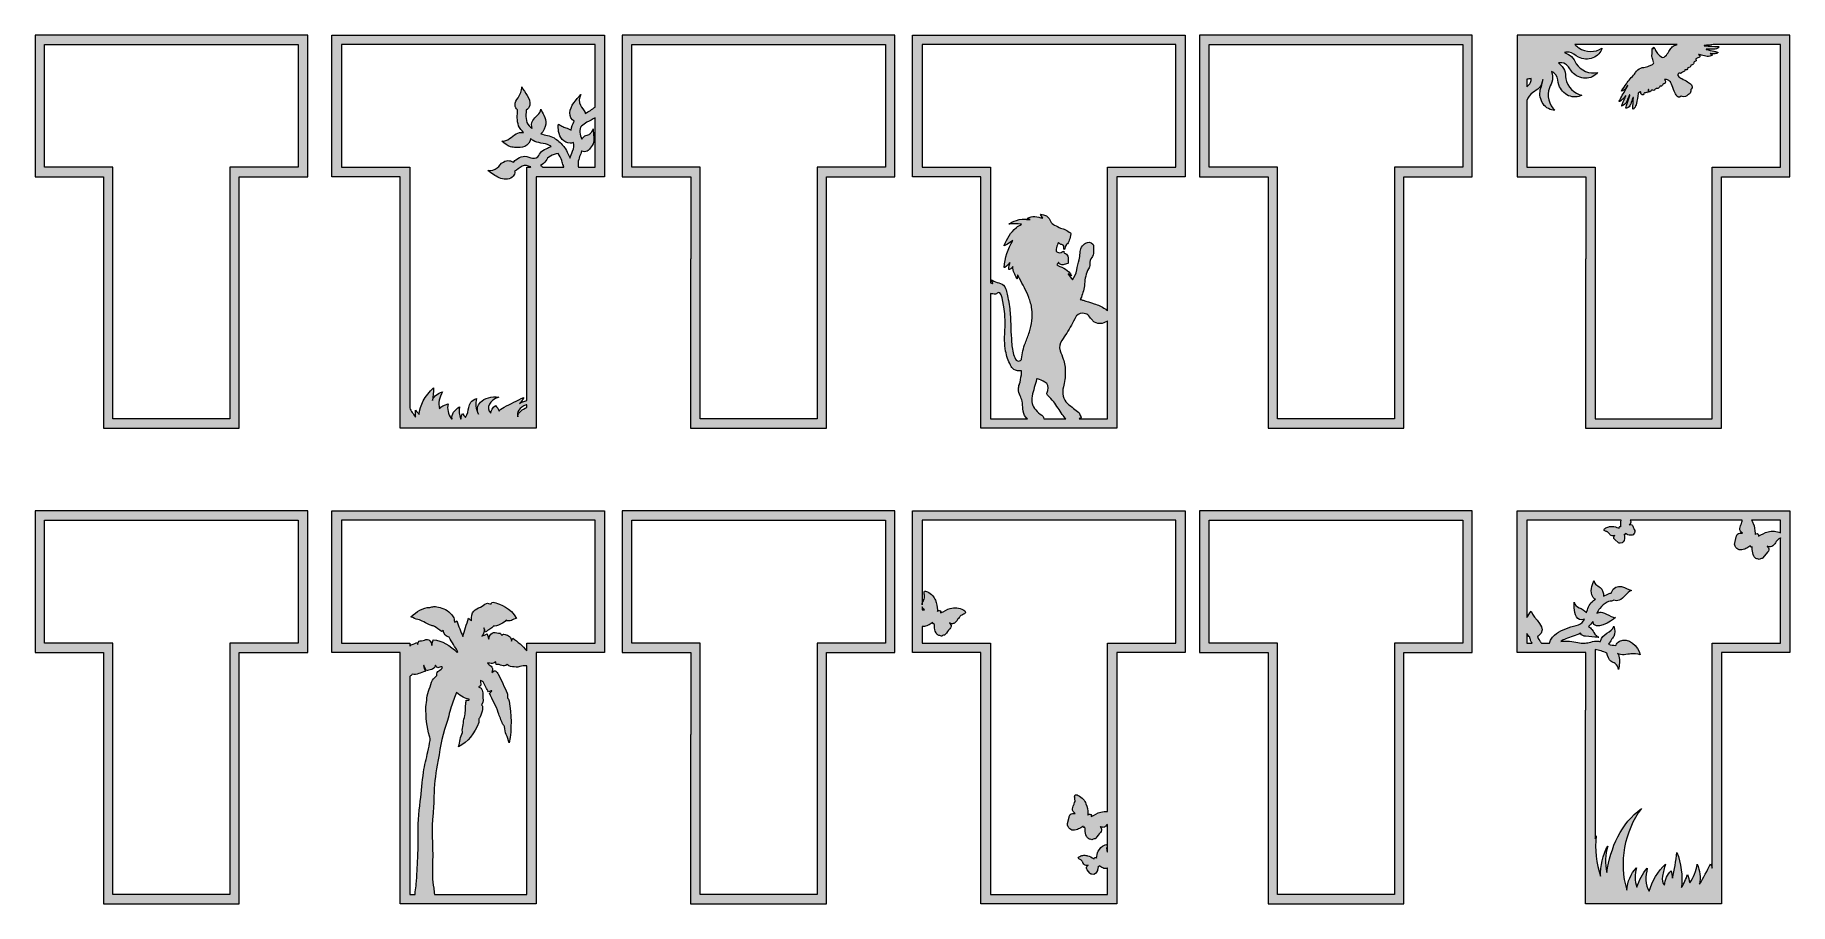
# Model space of a CAD drawing. Header units: millimetres. Extents: x 91 to 649, y -301 to -24.
import ezdxf

# ---------------------------------------------------------------- set-up
doc = ezdxf.new("R2010")
doc.units = ezdxf.units.MM
doc.header["$MEASUREMENT"] = 0
for name, color, linetype in [('Layer 1', 7, 'Continuous'), ('Layer 11', 7, 'Continuous'), ('Layer 12', 7, 'Continuous'), ('Layer 2', 7, 'Continuous'), ('Layer 3', 7, 'Continuous'), ('Layer 4', 7, 'Continuous'), ('Layer 5', 7, 'Continuous'), ('Layer 6', 7, 'Continuous'), ('Layer 7', 7, 'Continuous'), ('Layer 8', 7, 'Continuous'), ('Layer 9', 7, 'Continuous'), ('Layer10', 7, 'Continuous')]:
    doc.layers.add(name, color=color, linetype=linetype)

# ---------------------------------------------------------------- blocks, each defined once
blk = doc.blocks.new('block 2')
at = {"layer": 'Layer 1'}
h = blk.add_hatch(color=1, dxfattribs=at)
h.dxf.hatch_style = 2
edge = h.paths.add_edge_path()
edge.add_spline(control_points=[(649.49, -220.76), (649.49, -220.76), (649.49, -175.7), (649.49, -175.7), (649.49, -175.7), (562.78, -175.7), (562.78, -175.7), (562.78, -175.7), (562.78, -175.7), (562.78, -175.7), (562.78, -175.7), (562.78, -175.7), (562.78, -175.7), (562.78, -175.7), (562.78, -216.94), (562.78, -216.94), (562.78, -216.94), (562.78, -216.94), (562.78, -216.94), (562.78, -216.94), (562.78, -220.76), (562.78, -220.76), (562.78, -220.76), (584.53, -220.76), (584.53, -220.76), (584.53, -220.76), (584.53, -239.09), (584.53, -239.09), (584.52, -239.09), (584.52, -239.09), (584.52, -239.1), (584.52, -239.1), (584.52, -246.85), (584.52, -246.85), (584.52, -246.85), (584.52, -300.73), (584.52, -300.73), (584.52, -300.73), (584.52, -300.73), (584.52, -300.73), (584.52, -300.73), (627.75, -300.73), (627.75, -300.73), (627.75, -300.73), (627.75, -300.73), (627.75, -300.73), (627.75, -300.73), (627.75, -246.85), (627.75, -246.85), (627.75, -246.85), (627.75, -236.84), (627.75, -236.84), (627.75, -236.83), (627.74, -236.83), (627.74, -236.83), (627.74, -236.83), (627.74, -220.76), (627.74, -220.76), (627.74, -220.76), (649.49, -220.76), (649.49, -220.76)], knot_values=[0, 0, 0, 0, 1, 1, 1, 2, 2, 2, 3, 3, 3, 4, 4, 4, 5, 5, 5, 6, 6, 6, 7, 7, 7, 8, 8, 8, 9, 9, 9, 10, 10, 10, 11, 11, 11, 12, 12, 12, 13, 13, 13, 14, 14, 14, 15, 15, 15, 16, 16, 16, 17, 17, 17, 18, 18, 18, 19, 19, 19, 20, 20, 20, 20], degree=3, periodic=1)
edge = h.paths.add_edge_path()
edge.add_spline(control_points=[(624.74, -217.76), (624.74, -217.76), (624.74, -220.76), (624.74, -220.76), (624.74, -220.76), (624.74, -246.85), (624.74, -246.85), (624.74, -246.85), (624.75, -249.85), (624.75, -249.85), (624.75, -249.85), (624.75, -289.36), (624.75, -289.36), (624.59, -288.9), (624.42, -288.44), (624.23, -287.99), (623.19, -290.21), (622.04, -292.37), (620.78, -294.47), (621.12, -292.33), (620.83, -290.09), (619.97, -288.1), (619.69, -290.24), (618.87, -292.3), (617.61, -294.05), (617.49, -293.14), (617.25, -292.24), (616.91, -291.39), (616.48, -292.86), (615.82, -294.27), (614.96, -295.54), (615.41, -291.76), (614.92, -287.87), (613.54, -284.33), (613.23, -287.1), (612.78, -289.86), (612.19, -292.58), (612.05, -291.77), (611.9, -290.97), (611.76, -290.17), (610.47, -291.34), (609.68, -293.05), (609.62, -294.79), (608.83, -294.14), (608.83, -292.94), (608.97, -291.92), (609.16, -290.6), (609.48, -289.3), (609.93, -288.05), (607.46, -290.4), (605.64, -293.43), (604.74, -296.72), (603.24, -294.68), (603.64, -291.87), (604.12, -289.38), (602.61, -291.13), (601.47, -293.19), (600.8, -295.39), (600.11, -293.42), (600.07, -291.23), (600.68, -289.23), (598.89, -291.16), (597.78, -293.71), (597.58, -296.34), (594.99, -287.6), (596.77, -277.68), (602.24, -270.38), (595.84, -275.05), (592.34, -282.89), (591.29, -290.73), (590.64, -287.98), (590.72, -285.07), (591.53, -282.36), (589.95, -285.27), (589.15, -288.61), (589.25, -291.93), (587.84, -287.82), (587.38, -283.39), (587.89, -279.07), (587.77, -279.4), (587.64, -279.73), (587.52, -280.06), (587.52, -280.06), (587.52, -249.85), (587.52, -249.85), (587.52, -249.85), (587.53, -249.85), (587.53, -249.85), (587.53, -249.85), (587.53, -246.85), (587.53, -246.85), (587.53, -246.85), (587.53, -220.76), (587.53, -220.76), (587.53, -220.76), (587.53, -219.77), (587.53, -219.77), (588.85, -219.98), (589.96, -220.49), (591.28, -220.93), (591.36, -221.95), (591.98, -223.08), (592.56, -223.49), (592.99, -223.79), (593.49, -223.98), (593.91, -224.29), (594.5, -224.73), (594.89, -225.41), (594.98, -226.14), (595.2, -224.75), (595.43, -223.32), (595.08, -221.96), (595.02, -221.71), (594.88, -221.38), (594.69, -221.04), (595.82, -221.88), (597.67, -221.31), (598.92, -221.17), (599.92, -221.07), (600.94, -221.17), (601.9, -221.48), (601.36, -218.9), (598.06, -215.65), (595.24, -217.19), (594.74, -217.46), (594.34, -217.94), (594.11, -218.49), (593.31, -218.52), (592.55, -218.34), (591.79, -218.1), (592.14, -217.66), (592.41, -217.1), (592.71, -216.65), (592.95, -216.31), (593.24, -216.01), (593.44, -215.64), (593.96, -214.68), (593.74, -213.5), (593.51, -212.43), (592.77, -214.51), (589.78, -214.6), (589.24, -217.18), (589.23, -217.22), (589.23, -217.26), (589.22, -217.3), (589.02, -217.25), (588.82, -217.22), (588.62, -217.19), (587.75, -217.09), (586.97, -217.2), (586.12, -217.43), (585.49, -217.6), (584.92, -217.71), (584.36, -217.76), (584.36, -217.76), (583.05, -217.76), (583.05, -217.76), (582.73, -217.73), (582.4, -217.69), (582.05, -217.62), (580.4, -217.29), (578.37, -216.91), (576.63, -217.24), (577.07, -216.89), (577.59, -216.64), (578.17, -216.41), (579.75, -215.78), (581.38, -215.33), (582.91, -214.65), (582.93, -214.7), (582.95, -214.76), (582.98, -214.81), (583.24, -215.35), (583.91, -215.51), (584.5, -215.59), (585.81, -215.77), (587.13, -215.86), (588.46, -215.85), (588.2, -215.8), (587.98, -215.58), (587.81, -215.36), (587.35, -214.75), (586.99, -214.07), (586.52, -213.48), (586.21, -213.1), (585.84, -212.75), (585.41, -212.52), (585.93, -212.08), (586.38, -211.52), (586.76, -210.91), (587.26, -214.09), (592.81, -210.92), (594.03, -209.65), (593.66, -210.05), (590.25, -207.91), (589.48, -207.91), (589.02, -207.92), (588.53, -208.03), (588.1, -208.24), (588.35, -207.73), (588.63, -207.22), (588.99, -206.76), (589.66, -205.88), (590.48, -205.26), (591.38, -204.7), (591.99, -204.53), (592.58, -204.4), (593.09, -204.3), (593.23, -204.27), (593.35, -204.22), (593.45, -204.16), (594.03, -204.29), (594.63, -204.34), (595.19, -204.16), (596.81, -203.65), (597.47, -201.47), (599.11, -201.03), (597.83, -200.77), (594.03, -197.73), (592.66, -201.84), (592.44, -201.84), (592.21, -201.9), (591.95, -202.04), (591.41, -202.34), (590.81, -202.57), (590.2, -202.79), (590.21, -202.35), (590.11, -201.89), (589.97, -201.47), (589.85, -201.08), (589.7, -200.7), (589.43, -200.39), (589.06, -199.94), (588.51, -199.69), (588.03, -199.35), (587.56, -199.01), (587.13, -198.49), (587.19, -197.91), (586.85, -198.74), (586.5, -199.57), (586.36, -200.45), (586.22, -201.32), (586.3, -202.27), (586.78, -203.03), (586.99, -203.38), (587.29, -203.64), (587.63, -203.84), (587.24, -204.06), (586.87, -204.32), (586.54, -204.64), (585.56, -205.58), (585.15, -206.87), (584.81, -208.15), (584.24, -207.43), (583.16, -206.77), (582.5, -206.5), (581.73, -206.18), (580.92, -205.61), (580.85, -204.78), (580.86, -205.38), (580.87, -205.97), (580.88, -206.57), (580.91, -208.33), (581.68, -211.11), (584.1, -210.16), (584.11, -210.16), (584.12, -210.15), (584.13, -210.15), (583.75, -210.93), (583.21, -211.55), (582.28, -211.99), (580.08, -212.43), (577.78, -213.26), (575.92, -214.29), (574.95, -214.82), (574.08, -215.54), (573.53, -216.51), (573.3, -216.91), (573.15, -217.34), (573.01, -217.76), (573.01, -217.76), (570.43, -217.76), (570.43, -217.76), (570.25, -217.53), (570.07, -217.3), (569.9, -217.07), (569.47, -216.5), (569.24, -216.1), (569.19, -215.67), (569.27, -215.62), (569.35, -215.57), (569.44, -215.51), (573.01, -213.04), (567.78, -209.95), (567.14, -207.65), (566.66, -208.31), (566.18, -208.97), (565.78, -209.67), (565.78, -209.67), (565.78, -178.7), (565.78, -178.7), (565.78, -178.7), (595.81, -178.7), (595.81, -178.7), (595.66, -179.42), (595.79, -180.11), (595.76, -180.82), (595.66, -180.72), (595.53, -180.67), (595.38, -180.71), (595.21, -180.75), (595.1, -180.9), (595.11, -181.07), (595.12, -181.15), (595.15, -181.22), (595.19, -181.28), (595.1, -181.23), (595.01, -181.19), (594.92, -181.15), (594.3, -180.88), (593.65, -180.7), (592.97, -180.64), (592.6, -180.61), (592.23, -180.64), (591.87, -180.73), (591.44, -180.85), (591.06, -181.06), (590.71, -181.31), (590.58, -181.39), (590.48, -181.52), (590.39, -181.65), (590.3, -181.77), (590.33, -181.89), (590.46, -181.97), (590.58, -182.04), (590.7, -182.13), (590.84, -182.15), (590.99, -182.18), (591.12, -182.25), (591.25, -182.31), (591.31, -182.33), (591.36, -182.35), (591.42, -182.37), (591.46, -182.39), (591.5, -182.41), (591.54, -182.44), (591.66, -182.56), (591.78, -182.68), (591.9, -182.79), (591.94, -182.83), (591.98, -182.87), (592.01, -182.91), (592.08, -183), (592.13, -183.12), (592.22, -183.2), (592.35, -183.33), (592.49, -183.45), (592.64, -183.55), (593.01, -183.81), (593.39, -183.69), (593.76, -183.49), (593.56, -183.79), (593.35, -184.15), (593.48, -184.49), (593.55, -184.68), (593.71, -184.81), (593.87, -184.94), (593.87, -184.94), (594.88, -185.79), (594.88, -185.79), (594.96, -185.85), (595.05, -185.92), (595.14, -185.95), (595.2, -185.97), (595.27, -185.97), (595.33, -185.97), (595.38, -185.98), (595.43, -185.98), (595.48, -185.98), (596.41, -186.02), (596.8, -185.36), (596.88, -184.5), (596.92, -184.18), (596.9, -183.86), (596.86, -183.54), (596.84, -183.43), (596.78, -183.27), (596.79, -183.14), (596.83, -183.18), (596.87, -183.21), (596.93, -183.23), (597, -183.25), (597.08, -183.22), (597.11, -183.14), (597.12, -183.12), (597.13, -183.09), (597.13, -183.07), (597.14, -183.05), (597.14, -183.03), (597.13, -183.01), (597.13, -182.99), (597.12, -182.97), (597.12, -182.95), (597.31, -182.99), (597.55, -183.11), (597.67, -183.17), (598.08, -183.35), (598.54, -183.51), (599, -183.48), (599.2, -183.46), (599.43, -183.42), (599.6, -183.3), (599.8, -183.16), (599.9, -182.94), (600.09, -182.79), (600.2, -182.69), (600.08, -182.62), (600.08, -182.51), (600.08, -182.37), (600.18, -182.27), (600.18, -182.13), (600.18, -182.07), (600.15, -182), (600.13, -181.94), (599.92, -181.49), (599.72, -181.04), (599.51, -180.59), (599.43, -180.42), (599.35, -180.24), (599.19, -180.14), (598.97, -179.99), (598.67, -180.05), (598.41, -180.12), (598.53, -180.08), (598.76, -179.74), (598.82, -179.62), (598.9, -179.44), (598.9, -179.24), (598.84, -179.05), (598.8, -178.93), (598.76, -178.82), (598.72, -178.7), (598.72, -178.7), (634.34, -178.7), (634.34, -178.7), (634.34, -178.72), (634.34, -178.74), (634.34, -178.75), (634.35, -178.83), (634.35, -178.9), (634.33, -178.97), (634.25, -179.22), (634.17, -179.47), (634.08, -179.72), (634.06, -179.8), (634.04, -179.88), (634, -179.96), (633.92, -180.12), (633.8, -180.27), (633.74, -180.44), (633.65, -180.71), (633.58, -180.99), (633.54, -181.27), (633.44, -181.97), (633.85, -182.41), (634.4, -182.79), (633.84, -182.72), (633.19, -182.68), (632.81, -183.09), (632.59, -183.31), (632.51, -183.64), (632.43, -183.94), (632.43, -183.94), (631.96, -185.94), (631.96, -185.94), (631.92, -186.1), (631.88, -186.26), (631.91, -186.42), (631.92, -186.51), (631.96, -186.6), (632, -186.69), (632.03, -186.76), (632.07, -186.84), (632.1, -186.91), (632.67, -188.23), (633.88, -188.32), (635.12, -187.85), (635.6, -187.68), (636.03, -187.42), (636.45, -187.15), (636.59, -187.06), (636.77, -186.87), (636.96, -186.79), (636.93, -186.87), (636.92, -186.95), (636.94, -187.03), (636.96, -187.16), (637.05, -187.24), (637.18, -187.23), (637.22, -187.23), (637.26, -187.22), (637.3, -187.21), (637.33, -187.21), (637.35, -187.2), (637.38, -187.17), (637.41, -187.15), (637.43, -187.13), (637.45, -187.11), (637.54, -187.41), (637.52, -187.82), (637.53, -188.03), (637.56, -188.73), (637.65, -189.48), (638.01, -190.1), (638.17, -190.38), (638.39, -190.66), (638.68, -190.82), (639, -191), (639.39, -190.99), (639.72, -191.14), (639.93, -191.24), (639.96, -191.02), (640.11, -190.94), (640.3, -190.85), (640.51, -190.91), (640.7, -190.83), (640.8, -190.78), (640.87, -190.7), (640.93, -190.62), (640.93, -190.62), (642.4, -188.83), (642.4, -188.83), (642.58, -188.6), (642.77, -188.37), (642.8, -188.08), (642.86, -187.66), (642.57, -187.29), (642.3, -186.96), (642.43, -187.11), (643.06, -187.2), (643.27, -187.19), (643.58, -187.18), (643.87, -187.05), (644.08, -186.83), (644.36, -186.54), (644.67, -186.27), (644.87, -185.91), (644.95, -185.76), (645.05, -185.62), (645.16, -185.48), (645.28, -185.32), (645.44, -185.17), (645.55, -185), (645.76, -184.66), (646.09, -184.49), (646.44, -184.35), (646.46, -184.34), (646.47, -184.33), (646.49, -184.32), (646.49, -184.32), (646.49, -217.76), (646.49, -217.76), (646.49, -217.76), (627.74, -217.76), (627.74, -217.76), (627.74, -217.76), (624.74, -217.76), (624.74, -217.76)], knot_values=[0, 0, 0, 0, 1, 1, 1, 2, 2, 2, 3, 3, 3, 4, 4, 4, 5, 5, 5, 6, 6, 6, 7, 7, 7, 8, 8, 8, 9, 9, 9, 10, 10, 10, 11, 11, 11, 12, 12, 12, 13, 13, 13, 14, 14, 14, 15, 15, 15, 16, 16, 16, 17, 17, 17, 18, 18, 18, 19, 19, 19, 20, 20, 20, 21, 21, 21, 22, 22, 22, 23, 23, 23, 24, 24, 24, 25, 25, 25, 26, 26, 26, 27, 27, 27, 28, 28, 28, 29, 29, 29, 30, 30, 30, 31, 31, 31, 32, 32, 32, 33, 33, 33, 34, 34, 34, 35, 35, 35, 36, 36, 36, 37, 37, 37, 38, 38, 38, 39, 39, 39, 40, 40, 40, 41, 41, 41, 42, 42, 42, 43, 43, 43, 44, 44, 44, 45, 45, 45, 46, 46, 46, 47, 47, 47, 48, 48, 48, 49, 49, 49, 50, 50, 50, 51, 51, 51, 52, 52, 52, 53, 53, 53, 54, 54, 54, 55, 55, 55, 56, 56, 56, 57, 57, 57, 58, 58, 58, 59, 59, 59, 60, 60, 60, 61, 61, 61, 62, 62, 62, 63, 63, 63, 64, 64, 64, 65, 65, 65, 66, 66, 66, 67, 67, 67, 68, 68, 68, 69, 69, 69, 70, 70, 70, 71, 71, 71, 72, 72, 72, 73, 73, 73, 74, 74, 74, 75, 75, 75, 76, 76, 76, 77, 77, 77, 78, 78, 78, 79, 79, 79, 80, 80, 80, 81, 81, 81, 82, 82, 82, 83, 83, 83, 84, 84, 84, 85, 85, 85, 86, 86, 86, 87, 87, 87, 88, 88, 88, 89, 89, 89, 90, 90, 90, 91, 91, 91, 92, 92, 92, 93, 93, 93, 94, 94, 94, 95, 95, 95, 96, 96, 96, 97, 97, 97, 98, 98, 98, 99, 99, 99, 100, 100, 100, 101, 101, 101, 102, 102, 102, 103, 103, 103, 104, 104, 104, 105, 105, 105, 106, 106, 106, 107, 107, 107, 108, 108, 108, 109, 109, 109, 110, 110, 110, 111, 111, 111, 112, 112, 112, 113, 113, 113, 114, 114, 114, 115, 115, 115, 116, 116, 116, 117, 117, 117, 118, 118, 118, 119, 119, 119, 120, 120, 120, 121, 121, 121, 122, 122, 122, 123, 123, 123, 124, 124, 124, 125, 125, 125, 126, 126, 126, 127, 127, 127, 128, 128, 128, 129, 129, 129, 130, 130, 130, 131, 131, 131, 132, 132, 132, 133, 133, 133, 134, 134, 134, 135, 135, 135, 136, 136, 136, 137, 137, 137, 138, 138, 138, 139, 139, 139, 140, 140, 140, 141, 141, 141, 142, 142, 142, 143, 143, 143, 144, 144, 144, 145, 145, 145, 146, 146, 146, 147, 147, 147, 148, 148, 148, 149, 149, 149, 150, 150, 150, 151, 151, 151, 152, 152, 152, 153, 153, 153, 154, 154, 154, 155, 155, 155, 156, 156, 156, 157, 157, 157, 158, 158, 158, 159, 159, 159, 160, 160, 160, 161, 161, 161, 162, 162, 162, 163, 163, 163, 164, 164, 164, 165, 165, 165, 166, 166, 166, 167, 167, 167, 168, 168, 168, 169, 169, 169, 170, 170, 170, 171, 171, 171, 172, 172, 172, 173, 173, 173, 174, 174, 174, 175, 175, 175, 176, 176, 176, 177, 177, 177, 178, 178, 178, 179, 179, 179, 180, 180, 180, 181, 181, 181, 182, 182, 182, 183, 183, 183, 184, 184, 184, 185, 185, 185, 186, 186, 186, 187, 187, 187, 188, 188, 188, 189, 189, 189, 189], degree=3, periodic=1)
edge = h.paths.add_edge_path()
edge.add_spline(control_points=[(639.38, -183.14), (639.21, -182.93), (638.93, -182.88), (638.69, -183.02), (638.59, -183.08), (638.51, -183.17), (638.46, -183.27), (638.46, -183.12), (638.46, -182.96), (638.45, -182.8), (638.4, -181.75), (638.21, -180.72), (637.82, -179.74), (637.68, -179.37), (637.5, -179.02), (637.28, -178.7), (637.28, -178.7), (646.49, -178.7), (646.49, -178.7), (646.49, -178.7), (646.49, -182.68), (646.49, -182.68), (645.26, -182.11), (643.85, -182.01), (642.54, -182.34), (641.41, -182.63), (640.53, -183.29), (639.5, -183.74), (639.56, -183.54), (639.54, -183.33), (639.38, -183.14)], knot_values=[0, 0, 0, 0, 1, 1, 1, 2, 2, 2, 3, 3, 3, 4, 4, 4, 5, 5, 5, 6, 6, 6, 7, 7, 7, 8, 8, 8, 9, 9, 9, 10, 10, 10, 10], degree=3, periodic=1)
edge = h.paths.add_edge_path()
edge.add_spline(control_points=[(565.78, -214.76), (566.03, -215.21), (566.35, -215.59), (566.73, -215.83), (566.78, -216.21), (566.88, -216.58), (567.02, -216.91), (567.14, -217.22), (567.31, -217.5), (567.51, -217.76), (567.51, -217.76), (565.78, -217.76), (565.78, -217.76), (565.78, -217.76), (565.78, -214.76), (565.78, -214.76)], knot_values=[0, 0, 0, 0, 1, 1, 1, 2, 2, 2, 3, 3, 3, 4, 4, 4, 5, 5, 5, 5], degree=3, periodic=1)
h = blk.add_hatch(color=1, dxfattribs=at)
h.dxf.hatch_style = 2
edge = h.paths.add_edge_path()
edge.add_spline(control_points=[(588.68, -215.86), (588.61, -215.86), (588.53, -215.85), (588.46, -215.85), (588.53, -215.87), (588.61, -215.87), (588.68, -215.86)], knot_values=[0, 0, 0, 0, 1, 1, 1, 2, 2, 2, 2], degree=3, periodic=1)
at = {"layer": 'Layer 1', "lineweight": 0}
for points, knots in [([(649.49, -220.76), (649.49, -220.76), (649.49, -175.7), (649.49, -175.7), (649.49, -175.7), (562.78, -175.7), (562.78, -175.7), (562.78, -175.7), (562.78, -175.7), (562.78, -175.7), (562.78, -175.7), (562.78, -175.7), (562.78, -175.7), (562.78, -175.7), (562.78, -216.94), (562.78, -216.94), (562.78, -216.94), (562.78, -216.94), (562.78, -216.94), (562.78, -216.94), (562.78, -220.76), (562.78, -220.76), (562.78, -220.76), (584.53, -220.76), (584.53, -220.76), (584.53, -220.76), (584.53, -239.09), (584.53, -239.09), (584.52, -239.09), (584.52, -239.09), (584.52, -239.1), (584.52, -239.1), (584.52, -246.85), (584.52, -246.85), (584.52, -246.85), (584.52, -300.73), (584.52, -300.73), (584.52, -300.73), (584.52, -300.73), (584.52, -300.73), (584.52, -300.73), (627.75, -300.73), (627.75, -300.73), (627.75, -300.73), (627.75, -300.73), (627.75, -300.73), (627.75, -300.73), (627.75, -246.85), (627.75, -246.85), (627.75, -246.85), (627.75, -236.84), (627.75, -236.84), (627.75, -236.83), (627.74, -236.83), (627.74, -236.83), (627.74, -236.83), (627.74, -220.76), (627.74, -220.76), (627.74, -220.76), (649.49, -220.76), (649.49, -220.76)], [0, 0, 0, 0, 1, 1, 1, 2, 2, 2, 3, 3, 3, 4, 4, 4, 5, 5, 5, 6, 6, 6, 7, 7, 7, 8, 8, 8, 9, 9, 9, 10, 10, 10, 11, 11, 11, 12, 12, 12, 13, 13, 13, 14, 14, 14, 15, 15, 15, 16, 16, 16, 17, 17, 17, 18, 18, 18, 19, 19, 19, 20, 20, 20, 20]), ([(624.74, -217.76), (624.74, -217.76), (624.74, -220.76), (624.74, -220.76), (624.74, -220.76), (624.74, -246.85), (624.74, -246.85), (624.74, -246.85), (624.75, -249.85), (624.75, -249.85), (624.75, -249.85), (624.75, -289.36), (624.75, -289.36), (624.59, -288.9), (624.42, -288.44), (624.23, -287.99), (623.19, -290.21), (622.04, -292.37), (620.78, -294.47), (621.12, -292.33), (620.83, -290.09), (619.97, -288.1), (619.69, -290.24), (618.87, -292.3), (617.61, -294.05), (617.49, -293.14), (617.25, -292.24), (616.91, -291.39), (616.48, -292.86), (615.82, -294.27), (614.96, -295.54), (615.41, -291.76), (614.92, -287.87), (613.54, -284.33), (613.23, -287.1), (612.78, -289.86), (612.19, -292.58), (612.05, -291.77), (611.9, -290.97), (611.76, -290.17), (610.47, -291.34), (609.68, -293.05), (609.62, -294.79), (608.83, -294.14), (608.83, -292.94), (608.97, -291.92), (609.16, -290.6), (609.48, -289.3), (609.93, -288.05), (607.46, -290.4), (605.64, -293.43), (604.74, -296.72), (603.24, -294.68), (603.64, -291.87), (604.12, -289.38), (602.61, -291.13), (601.47, -293.19), (600.8, -295.39), (600.11, -293.42), (600.07, -291.23), (600.68, -289.23), (598.89, -291.16), (597.78, -293.71), (597.58, -296.34), (594.99, -287.6), (596.77, -277.68), (602.24, -270.38), (595.84, -275.05), (592.34, -282.89), (591.29, -290.73), (590.64, -287.98), (590.72, -285.07), (591.53, -282.36), (589.95, -285.27), (589.15, -288.61), (589.25, -291.93), (587.84, -287.82), (587.38, -283.39), (587.89, -279.07), (587.77, -279.4), (587.64, -279.73), (587.52, -280.06), (587.52, -280.06), (587.52, -249.85), (587.52, -249.85), (587.52, -249.85), (587.53, -249.85), (587.53, -249.85), (587.53, -249.85), (587.53, -246.85), (587.53, -246.85), (587.53, -246.85), (587.53, -220.76), (587.53, -220.76), (587.53, -220.76), (587.53, -219.77), (587.53, -219.77), (588.85, -219.98), (589.96, -220.49), (591.28, -220.93), (591.36, -221.95), (591.98, -223.08), (592.56, -223.49), (592.99, -223.79), (593.49, -223.98), (593.91, -224.29), (594.5, -224.73), (594.89, -225.41), (594.98, -226.14), (595.2, -224.75), (595.43, -223.32), (595.08, -221.96), (595.02, -221.71), (594.88, -221.38), (594.69, -221.04), (595.82, -221.88), (597.67, -221.31), (598.92, -221.17), (599.92, -221.07), (600.94, -221.17), (601.9, -221.48), (601.36, -218.9), (598.06, -215.65), (595.24, -217.19), (594.74, -217.46), (594.34, -217.94), (594.11, -218.49), (593.31, -218.52), (592.55, -218.34), (591.79, -218.1), (592.14, -217.66), (592.41, -217.1), (592.71, -216.65), (592.95, -216.31), (593.24, -216.01), (593.44, -215.64), (593.96, -214.68), (593.74, -213.5), (593.51, -212.43), (592.77, -214.51), (589.78, -214.6), (589.24, -217.18), (589.23, -217.22), (589.23, -217.26), (589.22, -217.3), (589.02, -217.25), (588.82, -217.22), (588.62, -217.19), (587.75, -217.09), (586.97, -217.2), (586.12, -217.43), (585.49, -217.6), (584.92, -217.71), (584.36, -217.76), (584.36, -217.76), (583.05, -217.76), (583.05, -217.76), (582.73, -217.73), (582.4, -217.69), (582.05, -217.62), (580.4, -217.29), (578.37, -216.91), (576.63, -217.24), (577.07, -216.89), (577.59, -216.64), (578.17, -216.41), (579.75, -215.78), (581.38, -215.33), (582.91, -214.65), (582.93, -214.7), (582.95, -214.76), (582.98, -214.81), (583.24, -215.35), (583.91, -215.51), (584.5, -215.59), (585.81, -215.77), (587.13, -215.86), (588.46, -215.85), (588.2, -215.8), (587.98, -215.58), (587.81, -215.36), (587.35, -214.75), (586.99, -214.07), (586.52, -213.48), (586.21, -213.1), (585.84, -212.75), (585.41, -212.52), (585.93, -212.08), (586.38, -211.52), (586.76, -210.91), (587.26, -214.09), (592.81, -210.92), (594.03, -209.65), (593.66, -210.05), (590.25, -207.91), (589.48, -207.91), (589.02, -207.92), (588.53, -208.03), (588.1, -208.24), (588.35, -207.73), (588.63, -207.22), (588.99, -206.76), (589.66, -205.88), (590.48, -205.26), (591.38, -204.7), (591.99, -204.53), (592.58, -204.4), (593.09, -204.3), (593.23, -204.27), (593.35, -204.22), (593.45, -204.16), (594.03, -204.29), (594.63, -204.34), (595.19, -204.16), (596.81, -203.65), (597.47, -201.47), (599.11, -201.03), (597.83, -200.77), (594.03, -197.73), (592.66, -201.84), (592.44, -201.84), (592.21, -201.9), (591.95, -202.04), (591.41, -202.34), (590.81, -202.57), (590.2, -202.79), (590.21, -202.35), (590.11, -201.89), (589.97, -201.47), (589.85, -201.08), (589.7, -200.7), (589.43, -200.39), (589.06, -199.94), (588.51, -199.69), (588.03, -199.35), (587.56, -199.01), (587.13, -198.49), (587.19, -197.91), (586.85, -198.74), (586.5, -199.57), (586.36, -200.45), (586.22, -201.32), (586.3, -202.27), (586.78, -203.03), (586.99, -203.38), (587.29, -203.64), (587.63, -203.84), (587.24, -204.06), (586.87, -204.32), (586.54, -204.64), (585.56, -205.58), (585.15, -206.87), (584.81, -208.15), (584.24, -207.43), (583.16, -206.77), (582.5, -206.5), (581.73, -206.18), (580.92, -205.61), (580.85, -204.78), (580.86, -205.38), (580.87, -205.97), (580.88, -206.57), (580.91, -208.33), (581.68, -211.11), (584.1, -210.16), (584.11, -210.16), (584.12, -210.15), (584.13, -210.15), (583.75, -210.93), (583.21, -211.55), (582.28, -211.99), (580.08, -212.43), (577.78, -213.26), (575.92, -214.29), (574.95, -214.82), (574.08, -215.54), (573.53, -216.51), (573.3, -216.91), (573.15, -217.34), (573.01, -217.76), (573.01, -217.76), (570.43, -217.76), (570.43, -217.76), (570.25, -217.53), (570.07, -217.3), (569.9, -217.07), (569.47, -216.5), (569.24, -216.1), (569.19, -215.67), (569.27, -215.62), (569.35, -215.57), (569.44, -215.51), (573.01, -213.04), (567.78, -209.95), (567.14, -207.65), (566.66, -208.31), (566.18, -208.97), (565.78, -209.67), (565.78, -209.67), (565.78, -178.7), (565.78, -178.7), (565.78, -178.7), (595.81, -178.7), (595.81, -178.7), (595.66, -179.42), (595.79, -180.11), (595.76, -180.82), (595.66, -180.72), (595.53, -180.67), (595.38, -180.71), (595.21, -180.75), (595.1, -180.9), (595.11, -181.07), (595.12, -181.15), (595.15, -181.22), (595.19, -181.28), (595.1, -181.23), (595.01, -181.19), (594.92, -181.15), (594.3, -180.88), (593.65, -180.7), (592.97, -180.64), (592.6, -180.61), (592.23, -180.64), (591.87, -180.73), (591.44, -180.85), (591.06, -181.06), (590.71, -181.31), (590.58, -181.39), (590.48, -181.52), (590.39, -181.65), (590.3, -181.77), (590.33, -181.89), (590.46, -181.97), (590.58, -182.04), (590.7, -182.13), (590.84, -182.15), (590.99, -182.18), (591.12, -182.25), (591.25, -182.31), (591.31, -182.33), (591.36, -182.35), (591.42, -182.37), (591.46, -182.39), (591.5, -182.41), (591.54, -182.44), (591.66, -182.56), (591.78, -182.68), (591.9, -182.79), (591.94, -182.83), (591.98, -182.87), (592.01, -182.91), (592.08, -183), (592.13, -183.12), (592.22, -183.2), (592.35, -183.33), (592.49, -183.45), (592.64, -183.55), (593.01, -183.81), (593.39, -183.69), (593.76, -183.49), (593.56, -183.79), (593.35, -184.15), (593.48, -184.49), (593.55, -184.68), (593.71, -184.81), (593.87, -184.94), (593.87, -184.94), (594.88, -185.79), (594.88, -185.79), (594.96, -185.85), (595.05, -185.92), (595.14, -185.95), (595.2, -185.97), (595.27, -185.97), (595.33, -185.97), (595.38, -185.98), (595.43, -185.98), (595.48, -185.98), (596.41, -186.02), (596.8, -185.36), (596.88, -184.5), (596.92, -184.18), (596.9, -183.86), (596.86, -183.54), (596.84, -183.43), (596.78, -183.27), (596.79, -183.14), (596.83, -183.18), (596.87, -183.21), (596.93, -183.23), (597, -183.25), (597.08, -183.22), (597.11, -183.14), (597.12, -183.12), (597.13, -183.09), (597.13, -183.07), (597.14, -183.05), (597.14, -183.03), (597.13, -183.01), (597.13, -182.99), (597.12, -182.97), (597.12, -182.95), (597.31, -182.99), (597.55, -183.11), (597.67, -183.17), (598.08, -183.35), (598.54, -183.51), (599, -183.48), (599.2, -183.46), (599.43, -183.42), (599.6, -183.3), (599.8, -183.16), (599.9, -182.94), (600.09, -182.79), (600.2, -182.69), (600.08, -182.62), (600.08, -182.51), (600.08, -182.37), (600.18, -182.27), (600.18, -182.13), (600.18, -182.07), (600.15, -182), (600.13, -181.94), (599.92, -181.49), (599.72, -181.04), (599.51, -180.59), (599.43, -180.42), (599.35, -180.24), (599.19, -180.14), (598.97, -179.99), (598.67, -180.05), (598.41, -180.12), (598.53, -180.08), (598.76, -179.74), (598.82, -179.62), (598.9, -179.44), (598.9, -179.24), (598.84, -179.05), (598.8, -178.93), (598.76, -178.82), (598.72, -178.7), (598.72, -178.7), (634.34, -178.7), (634.34, -178.7), (634.34, -178.72), (634.34, -178.74), (634.34, -178.75), (634.35, -178.83), (634.35, -178.9), (634.33, -178.97), (634.25, -179.22), (634.17, -179.47), (634.08, -179.72), (634.06, -179.8), (634.04, -179.88), (634, -179.96), (633.92, -180.12), (633.8, -180.27), (633.74, -180.44), (633.65, -180.71), (633.58, -180.99), (633.54, -181.27), (633.44, -181.97), (633.85, -182.41), (634.4, -182.79), (633.84, -182.72), (633.19, -182.68), (632.81, -183.09), (632.59, -183.31), (632.51, -183.64), (632.43, -183.94), (632.43, -183.94), (631.96, -185.94), (631.96, -185.94), (631.92, -186.1), (631.88, -186.26), (631.91, -186.42), (631.92, -186.51), (631.96, -186.6), (632, -186.69), (632.03, -186.76), (632.07, -186.84), (632.1, -186.91), (632.67, -188.23), (633.88, -188.32), (635.12, -187.85), (635.6, -187.68), (636.03, -187.42), (636.45, -187.15), (636.59, -187.06), (636.77, -186.87), (636.96, -186.79), (636.93, -186.87), (636.92, -186.95), (636.94, -187.03), (636.96, -187.16), (637.05, -187.24), (637.18, -187.23), (637.22, -187.23), (637.26, -187.22), (637.3, -187.21), (637.33, -187.21), (637.35, -187.2), (637.38, -187.17), (637.41, -187.15), (637.43, -187.13), (637.45, -187.11), (637.54, -187.41), (637.52, -187.82), (637.53, -188.03), (637.56, -188.73), (637.65, -189.48), (638.01, -190.1), (638.17, -190.38), (638.39, -190.66), (638.68, -190.82), (639, -191), (639.39, -190.99), (639.72, -191.14), (639.93, -191.24), (639.96, -191.02), (640.11, -190.94), (640.3, -190.85), (640.51, -190.91), (640.7, -190.83), (640.8, -190.78), (640.87, -190.7), (640.93, -190.62), (640.93, -190.62), (642.4, -188.83), (642.4, -188.83), (642.58, -188.6), (642.77, -188.37), (642.8, -188.08), (642.86, -187.66), (642.57, -187.29), (642.3, -186.96), (642.43, -187.11), (643.06, -187.2), (643.27, -187.19), (643.58, -187.18), (643.87, -187.05), (644.08, -186.83), (644.36, -186.54), (644.67, -186.27), (644.87, -185.91), (644.95, -185.76), (645.05, -185.62), (645.16, -185.48), (645.28, -185.32), (645.44, -185.17), (645.55, -185), (645.76, -184.66), (646.09, -184.49), (646.44, -184.35), (646.46, -184.34), (646.47, -184.33), (646.49, -184.32), (646.49, -184.32), (646.49, -217.76), (646.49, -217.76), (646.49, -217.76), (627.74, -217.76), (627.74, -217.76), (627.74, -217.76), (624.74, -217.76), (624.74, -217.76)], [0, 0, 0, 0, 1, 1, 1, 2, 2, 2, 3, 3, 3, 4, 4, 4, 5, 5, 5, 6, 6, 6, 7, 7, 7, 8, 8, 8, 9, 9, 9, 10, 10, 10, 11, 11, 11, 12, 12, 12, 13, 13, 13, 14, 14, 14, 15, 15, 15, 16, 16, 16, 17, 17, 17, 18, 18, 18, 19, 19, 19, 20, 20, 20, 21, 21, 21, 22, 22, 22, 23, 23, 23, 24, 24, 24, 25, 25, 25, 26, 26, 26, 27, 27, 27, 28, 28, 28, 29, 29, 29, 30, 30, 30, 31, 31, 31, 32, 32, 32, 33, 33, 33, 34, 34, 34, 35, 35, 35, 36, 36, 36, 37, 37, 37, 38, 38, 38, 39, 39, 39, 40, 40, 40, 41, 41, 41, 42, 42, 42, 43, 43, 43, 44, 44, 44, 45, 45, 45, 46, 46, 46, 47, 47, 47, 48, 48, 48, 49, 49, 49, 50, 50, 50, 51, 51, 51, 52, 52, 52, 53, 53, 53, 54, 54, 54, 55, 55, 55, 56, 56, 56, 57, 57, 57, 58, 58, 58, 59, 59, 59, 60, 60, 60, 61, 61, 61, 62, 62, 62, 63, 63, 63, 64, 64, 64, 65, 65, 65, 66, 66, 66, 67, 67, 67, 68, 68, 68, 69, 69, 69, 70, 70, 70, 71, 71, 71, 72, 72, 72, 73, 73, 73, 74, 74, 74, 75, 75, 75, 76, 76, 76, 77, 77, 77, 78, 78, 78, 79, 79, 79, 80, 80, 80, 81, 81, 81, 82, 82, 82, 83, 83, 83, 84, 84, 84, 85, 85, 85, 86, 86, 86, 87, 87, 87, 88, 88, 88, 89, 89, 89, 90, 90, 90, 91, 91, 91, 92, 92, 92, 93, 93, 93, 94, 94, 94, 95, 95, 95, 96, 96, 96, 97, 97, 97, 98, 98, 98, 99, 99, 99, 100, 100, 100, 101, 101, 101, 102, 102, 102, 103, 103, 103, 104, 104, 104, 105, 105, 105, 106, 106, 106, 107, 107, 107, 108, 108, 108, 109, 109, 109, 110, 110, 110, 111, 111, 111, 112, 112, 112, 113, 113, 113, 114, 114, 114, 115, 115, 115, 116, 116, 116, 117, 117, 117, 118, 118, 118, 119, 119, 119, 120, 120, 120, 121, 121, 121, 122, 122, 122, 123, 123, 123, 124, 124, 124, 125, 125, 125, 126, 126, 126, 127, 127, 127, 128, 128, 128, 129, 129, 129, 130, 130, 130, 131, 131, 131, 132, 132, 132, 133, 133, 133, 134, 134, 134, 135, 135, 135, 136, 136, 136, 137, 137, 137, 138, 138, 138, 139, 139, 139, 140, 140, 140, 141, 141, 141, 142, 142, 142, 143, 143, 143, 144, 144, 144, 145, 145, 145, 146, 146, 146, 147, 147, 147, 148, 148, 148, 149, 149, 149, 150, 150, 150, 151, 151, 151, 152, 152, 152, 153, 153, 153, 154, 154, 154, 155, 155, 155, 156, 156, 156, 157, 157, 157, 158, 158, 158, 159, 159, 159, 160, 160, 160, 161, 161, 161, 162, 162, 162, 163, 163, 163, 164, 164, 164, 165, 165, 165, 166, 166, 166, 167, 167, 167, 168, 168, 168, 169, 169, 169, 170, 170, 170, 171, 171, 171, 172, 172, 172, 173, 173, 173, 174, 174, 174, 175, 175, 175, 176, 176, 176, 177, 177, 177, 178, 178, 178, 179, 179, 179, 180, 180, 180, 181, 181, 181, 182, 182, 182, 183, 183, 183, 184, 184, 184, 185, 185, 185, 186, 186, 186, 187, 187, 187, 188, 188, 188, 189, 189, 189, 189]), ([(639.38, -183.14), (639.21, -182.93), (638.93, -182.88), (638.69, -183.02), (638.59, -183.08), (638.51, -183.17), (638.46, -183.27), (638.46, -183.12), (638.46, -182.96), (638.45, -182.8), (638.4, -181.75), (638.21, -180.72), (637.82, -179.74), (637.68, -179.37), (637.5, -179.02), (637.28, -178.7), (637.28, -178.7), (646.49, -178.7), (646.49, -178.7), (646.49, -178.7), (646.49, -182.68), (646.49, -182.68), (645.26, -182.11), (643.85, -182.01), (642.54, -182.34), (641.41, -182.63), (640.53, -183.29), (639.5, -183.74), (639.56, -183.54), (639.54, -183.33), (639.38, -183.14)], [0, 0, 0, 0, 1, 1, 1, 2, 2, 2, 3, 3, 3, 4, 4, 4, 5, 5, 5, 6, 6, 6, 7, 7, 7, 8, 8, 8, 9, 9, 9, 10, 10, 10, 10]), ([(565.78, -214.76), (566.03, -215.21), (566.35, -215.59), (566.73, -215.83), (566.78, -216.21), (566.88, -216.58), (567.02, -216.91), (567.14, -217.22), (567.31, -217.5), (567.51, -217.76), (567.51, -217.76), (565.78, -217.76), (565.78, -217.76), (565.78, -217.76), (565.78, -214.76), (565.78, -214.76)], [0, 0, 0, 0, 1, 1, 1, 2, 2, 2, 3, 3, 3, 4, 4, 4, 5, 5, 5, 5]), ([(588.68, -215.86), (588.61, -215.86), (588.53, -215.85), (588.46, -215.85), (588.53, -215.87), (588.61, -215.87), (588.68, -215.86)], [0, 0, 0, 0, 1, 1, 1, 2, 2, 2, 2])]:
    blk.add_open_spline(points, degree=3, knots=knots, dxfattribs=at)

msp = doc.modelspace()

# ---------------------------------------------------------------- hatches: boundary and pattern name
at = {"layer": 'Layer 11'}
h = msp.add_hatch(color=1, dxfattribs=at)
h.dxf.hatch_style = 2
edge = h.paths.add_edge_path()
edge.add_spline(control_points=[(272.4, -24.36), (272.4, -24.36), (272.4, -24.36), (272.4, -24.36), (272.4, -24.36), (272.4, -24.36), (272.4, -24.36), (272.4, -24.36), (185.69, -24.36), (185.69, -24.36), (185.69, -24.36), (185.69, -24.36), (185.69, -24.36), (185.69, -24.36), (185.69, -68.28), (185.69, -68.28), (185.69, -68.28), (185.69, -69.42), (185.69, -69.42), (185.69, -69.42), (207.43, -69.42), (207.43, -69.42), (207.43, -69.42), (207.43, -82.43), (207.43, -82.43), (207.43, -82.43), (207.43, -82.43), (207.43, -82.43), (207.43, -82.43), (207.43, -95.5), (207.43, -95.5), (207.43, -95.5), (207.43, -149.38), (207.43, -149.38), (207.43, -149.38), (207.43, -149.38), (207.43, -149.38), (207.43, -149.38), (250.66, -149.38), (250.66, -149.38), (250.66, -149.38), (250.66, -149.38), (250.66, -149.38), (250.66, -149.38), (250.66, -95.5), (250.66, -95.5), (250.66, -95.5), (250.66, -81.14), (250.66, -81.14), (250.65, -81.14), (250.65, -81.14), (250.65, -81.14), (250.65, -81.14), (250.65, -69.42), (250.65, -69.42), (250.65, -69.42), (272.4, -69.42), (272.4, -69.42), (272.4, -69.42), (272.4, -67.17), (272.4, -67.17), (272.4, -67.17), (272.4, -67.17), (272.4, -67.17), (272.4, -67.17), (272.4, -24.36), (272.4, -24.36)], knot_values=[0, 0, 0, 0, 1, 1, 1, 2, 2, 2, 3, 3, 3, 4, 4, 4, 5, 5, 5, 6, 6, 6, 7, 7, 7, 8, 8, 8, 9, 9, 9, 10, 10, 10, 11, 11, 11, 12, 12, 12, 13, 13, 13, 14, 14, 14, 15, 15, 15, 16, 16, 16, 17, 17, 17, 18, 18, 18, 19, 19, 19, 20, 20, 20, 21, 21, 21, 22, 22, 22, 22], degree=3, periodic=1)
edge = h.paths.add_edge_path()
edge.add_spline(control_points=[(188.69, -66.42), (188.69, -66.42), (188.69, -27.36), (188.69, -27.36), (188.69, -27.36), (269.4, -27.36), (269.4, -27.36), (269.4, -27.36), (269.4, -47.27), (269.4, -47.27), (268.87, -47.58), (268.44, -47.98), (267.91, -48.32), (267.38, -48.66), (266.82, -48.96), (266.26, -49.26), (266.25, -49.18), (266.23, -49.1), (266.2, -49.02), (265.93, -48.14), (265.18, -47.5), (264.76, -46.69), (264.22, -45.64), (264.27, -44.3), (264.89, -43.3), (263.32, -44.92), (261.58, -46.76), (261.39, -49.13), (261.3, -50.21), (261.88, -51.29), (262.8, -51.79), (262.2, -52.62), (261.88, -53.58), (261.83, -54.64), (261.28, -54.29), (260.66, -54.07), (260.05, -53.84), (259.64, -53.68), (259.22, -53.54), (258.83, -53.33), (258.48, -53.15), (258.1, -52.73), (257.74, -52.7), (257.67, -53.43), (257.71, -54.26), (257.81, -54.99), (257.95, -55.93), (258.32, -56.84), (258.95, -57.55), (259.59, -58.25), (260.49, -58.72), (261.44, -58.75), (261.8, -58.76), (262.18, -58.69), (262.5, -58.52), (262.69, -59.41), (262.72, -60.28), (262.25, -61.33), (261.9, -62.12), (261.61, -62.76), (261.44, -63.46), (261.39, -63.32), (261.32, -63.19), (261.24, -63.09), (260.87, -62.2), (259.68, -59.78), (259.28, -59.58), (258.45, -58.61), (257.41, -57.74), (256.35, -57.08), (255.08, -56.29), (253.59, -56.18), (252.19, -55.77), (253.09, -55.14), (253.64, -53.56), (253.7, -52.73), (253.77, -51.74), (253.56, -50.72), (253.11, -49.84), (252.79, -49.19), (252.33, -48.59), (252.2, -47.88), (252.17, -48.65), (251.66, -49.31), (251.11, -49.85), (250.56, -50.39), (249.94, -50.88), (249.56, -51.54), (249.16, -52.24), (249.12, -53.22), (249.39, -54.1), (249.06, -53.8), (248.74, -53.49), (248.44, -53.19), (247.11, -51.88), (247.44, -49.99), (247.48, -48.25), (248.05, -47.92), (248.49, -47.38), (248.62, -46.69), (248.82, -45.62), (248.4, -44.52), (247.83, -43.58), (247.26, -42.64), (246.55, -41.79), (246.08, -40.8), (246.17, -42.04), (245.57, -43.23), (244.9, -44.28), (244.44, -45), (243.93, -45.76), (243.95, -46.62), (243.97, -47.2), (244.26, -47.76), (244.72, -48.12), (244.72, -48.12), (244.72, -48.12), (244.72, -48.12), (244.7, -49.77), (244.44, -51.66), (245.09, -53.2), (245.44, -54.04), (246.02, -54.71), (246.67, -55.32), (245.82, -55.25), (244.91, -55.44), (244.32, -55.74), (243.54, -56.14), (242.92, -56.78), (242.21, -57.29), (241.51, -57.81), (240.64, -58.22), (239.79, -58.05), (240.61, -58.8), (241.47, -59.57), (242.53, -59.89), (243.06, -60.05), (243.61, -60.1), (244.15, -60.13), (245.13, -60.18), (246.14, -60.18), (247.04, -59.8), (248, -59.4), (248.86, -58.32), (248.85, -57.24), (249.12, -57.49), (249.4, -57.74), (249.72, -57.92), (250.39, -58.31), (251.4, -58.51), (252.16, -58.7), (253.15, -58.94), (254.04, -58.94), (254.95, -59.47), (255.11, -59.55), (255.26, -59.65), (255.41, -59.76), (255.04, -59.91), (254.67, -60.09), (254.3, -60.28), (253.65, -60.6), (252.89, -60.88), (252.35, -61.39), (251.82, -61.88), (251.67, -62.64), (251.16, -63.09), (249.83, -64.29), (248.08, -62.63), (246.5, -62.96), (245.74, -63.12), (245, -63.48), (244.36, -63.91), (244.16, -64.05), (243.72, -64.51), (243.36, -64.82), (243.29, -64.75), (243.21, -64.69), (243.13, -64.63), (242.86, -64.46), (242.54, -64.36), (242.22, -64.32), (241.54, -64.23), (240.82, -64.37), (240.23, -64.73), (239.45, -65.2), (238.94, -66), (238.24, -66.57), (237.41, -67.25), (236.31, -67.59), (235.24, -67.48), (236.47, -68.23), (237.6, -69.17), (238.92, -69.74), (240.25, -70.31), (241.89, -70.43), (243.04, -69.56), (243.47, -69.23), (243.82, -68.74), (243.84, -68.2), (243.85, -68.03), (243.82, -67.86), (243.78, -67.69), (244.69, -67.35), (245.25, -66.57), (246.17, -66.04), (247.07, -65.52), (247.99, -65.95), (248.97, -66.22), (248.92, -66.29), (248.87, -66.35), (248.82, -66.42), (248.82, -66.42), (247.65, -66.42), (247.65, -66.42), (247.65, -66.42), (247.65, -69.42), (247.65, -69.42), (247.65, -69.42), (247.65, -95.5), (247.65, -95.5), (247.65, -95.5), (247.66, -98.5), (247.66, -98.5), (247.66, -98.5), (247.66, -140.55), (247.66, -140.55), (246.77, -140.8), (245.97, -141.16), (245.33, -141.59), (245.99, -140.99), (246.46, -140.31), (246.69, -139.62), (244.61, -140.65), (242.53, -141.68), (240.45, -142.71), (239.75, -143.06), (239.02, -143.54), (238.94, -144.02), (238.66, -143.37), (238.25, -142.74), (237.7, -142.15), (236.83, -142.87), (236.31, -143.73), (236.2, -144.61), (234.64, -142.89), (235.82, -140.53), (238.74, -139.55), (236.54, -139.18), (234.11, -139.95), (232.98, -141.08), (231.85, -142.21), (231.81, -143.61), (232.27, -144.89), (231.43, -143.3), (231.23, -141.6), (231.71, -139.97), (230.06, -140.52), (229.42, -141.69), (229.2, -142.77), (228.98, -143.85), (229, -144.98), (228.14, -145.95), (227.85, -145.55), (227.55, -145.15), (227.26, -144.74), (226.97, -145.27), (226.82, -145.83), (226.79, -146.38), (226.79, -146.38), (226.59, -146.38), (226.59, -146.38), (226.19, -145.13), (226.08, -143.85), (226.29, -142.58), (224.62, -143.59), (223.74, -145), (223.9, -146.38), (223.9, -146.38), (223.74, -146.38), (223.74, -146.38), (222.61, -144.91), (222.24, -143.26), (222.68, -141.68), (221.44, -141.97), (220.42, -142.54), (219.9, -143.23), (219.48, -141.43), (219.81, -139.58), (220.86, -137.87), (219.09, -138.41), (217.87, -139.48), (217.69, -140.62), (217.81, -139.28), (217.93, -137.94), (218.05, -136.6), (215.23, -139.12), (213.63, -142.09), (213.47, -145.09), (213.09, -144.63), (212.71, -144.16), (212.33, -143.7), (212.3, -144.42), (212.27, -145.14), (212.23, -145.87), (211.55, -144.91), (210.95, -143.93), (210.43, -142.94), (210.43, -142.94), (210.43, -98.5), (210.43, -98.5), (210.43, -98.5), (210.43, -98.5), (210.43, -98.5), (210.43, -98.5), (210.43, -95.5), (210.43, -95.5), (210.43, -95.5), (210.43, -69.42), (210.43, -69.42), (210.43, -69.42), (210.43, -66.42), (210.43, -66.42), (210.43, -66.42), (207.43, -66.42), (207.43, -66.42), (207.43, -66.42), (188.69, -66.42), (188.69, -66.42)], knot_values=[0, 0, 0, 0, 1, 1, 1, 2, 2, 2, 3, 3, 3, 4, 4, 4, 5, 5, 5, 6, 6, 6, 7, 7, 7, 8, 8, 8, 9, 9, 9, 10, 10, 10, 11, 11, 11, 12, 12, 12, 13, 13, 13, 14, 14, 14, 15, 15, 15, 16, 16, 16, 17, 17, 17, 18, 18, 18, 19, 19, 19, 20, 20, 20, 21, 21, 21, 22, 22, 22, 23, 23, 23, 24, 24, 24, 25, 25, 25, 26, 26, 26, 27, 27, 27, 28, 28, 28, 29, 29, 29, 30, 30, 30, 31, 31, 31, 32, 32, 32, 33, 33, 33, 34, 34, 34, 35, 35, 35, 36, 36, 36, 37, 37, 37, 38, 38, 38, 39, 39, 39, 40, 40, 40, 41, 41, 41, 42, 42, 42, 43, 43, 43, 44, 44, 44, 45, 45, 45, 46, 46, 46, 47, 47, 47, 48, 48, 48, 49, 49, 49, 50, 50, 50, 51, 51, 51, 52, 52, 52, 53, 53, 53, 54, 54, 54, 55, 55, 55, 56, 56, 56, 57, 57, 57, 58, 58, 58, 59, 59, 59, 60, 60, 60, 61, 61, 61, 62, 62, 62, 63, 63, 63, 64, 64, 64, 65, 65, 65, 66, 66, 66, 67, 67, 67, 68, 68, 68, 69, 69, 69, 70, 70, 70, 71, 71, 71, 72, 72, 72, 73, 73, 73, 74, 74, 74, 75, 75, 75, 76, 76, 76, 77, 77, 77, 78, 78, 78, 79, 79, 79, 80, 80, 80, 81, 81, 81, 82, 82, 82, 83, 83, 83, 84, 84, 84, 85, 85, 85, 86, 86, 86, 87, 87, 87, 88, 88, 88, 89, 89, 89, 90, 90, 90, 91, 91, 91, 92, 92, 92, 93, 93, 93, 94, 94, 94, 95, 95, 95, 96, 96, 96, 97, 97, 97, 98, 98, 98, 99, 99, 99, 100, 100, 100, 101, 101, 101, 102, 102, 102, 103, 103, 103, 104, 104, 104, 105, 105, 105, 106, 106, 106, 107, 107, 107, 108, 108, 108, 109, 109, 109, 109], degree=3, periodic=1)
edge = h.paths.add_edge_path()
edge.add_spline(control_points=[(252.77, -66.42), (252.57, -66.2), (252.34, -65.99), (252.09, -65.82), (252.77, -65.46), (253.41, -64.96), (253.76, -64.4), (254.28, -63.56), (254.26, -63.4), (255.19, -62.92), (256.02, -62.5), (256.79, -61.99), (257.69, -62.03), (258.12, -62.68), (258.51, -63.48), (258.82, -64.27), (258.82, -64.3), (258.82, -64.34), (258.83, -64.38), (258.94, -64.87), (259.11, -65.37), (259.33, -65.88), (259.35, -65.96), (259.36, -66.04), (259.38, -66.12), (259.4, -66.22), (259.43, -66.32), (259.45, -66.42), (259.45, -66.42), (252.77, -66.42), (252.77, -66.42)], knot_values=[0, 0, 0, 0, 1, 1, 1, 2, 2, 2, 3, 3, 3, 4, 4, 4, 5, 5, 5, 6, 6, 6, 7, 7, 7, 8, 8, 8, 9, 9, 9, 10, 10, 10, 10], degree=3, periodic=1)
edge = h.paths.add_edge_path()
edge.add_spline(control_points=[(264.01, -64.93), (264.13, -63.6), (264.77, -62.43), (265.18, -61.21), (265.2, -61.22), (265.21, -61.23), (265.23, -61.24), (265.73, -61.53), (266.38, -61.54), (266.89, -61.27), (267.29, -61.06), (267.59, -60.71), (267.86, -60.36), (268.32, -59.77), (268.76, -59.13), (268.92, -58.39), (269.03, -57.88), (268.99, -57.34), (268.96, -56.81), (268.9, -55.93), (268.84, -55.04), (268.78, -54.15), (268.85, -54.65), (268.46, -55.08), (268.1, -55.42), (267.84, -55.68), (267.57, -55.94), (267.23, -56.08), (266.98, -56.17), (266.71, -56.2), (266.46, -56.3), (266.27, -56.37), (266.09, -56.49), (265.93, -56.62), (265.63, -56.86), (265.38, -57.14), (265.16, -57.45), (264.93, -56.73), (264.65, -56.03), (264.55, -55.27), (264.31, -53.49), (265.52, -52.85), (266.83, -52.08), (267.71, -51.57), (268.59, -51.19), (269.4, -50.68), (269.4, -50.68), (269.4, -66.42), (269.4, -66.42), (269.4, -66.42), (264.11, -66.42), (264.11, -66.42), (264.01, -65.93), (263.97, -65.43), (264.01, -64.93)], knot_values=[0, 0, 0, 0, 1, 1, 1, 2, 2, 2, 3, 3, 3, 4, 4, 4, 5, 5, 5, 6, 6, 6, 7, 7, 7, 8, 8, 8, 9, 9, 9, 10, 10, 10, 11, 11, 11, 12, 12, 12, 13, 13, 13, 14, 14, 14, 15, 15, 15, 16, 16, 16, 17, 17, 17, 18, 18, 18, 18], degree=3, periodic=1)
edge = h.paths.add_edge_path()
edge.add_spline(control_points=[(247.16, -143.03), (245.8, -143.74), (244.79, -144.73), (244.84, -145.78), (244.24, -144.37), (245.35, -142.78), (247.49, -141.99), (247.54, -141.97), (247.6, -141.95), (247.66, -141.93), (247.66, -141.93), (247.66, -142.78), (247.66, -142.78), (247.49, -142.86), (247.32, -142.94), (247.16, -143.03)], knot_values=[0, 0, 0, 0, 1, 1, 1, 2, 2, 2, 3, 3, 3, 4, 4, 4, 5, 5, 5, 5], degree=3, periodic=1)
at = {"layer": 'Layer 12'}
h = msp.add_hatch(color=2, dxfattribs=at)
h.dxf.hatch_style = 2
h.paths.add_polyline_path([(177.98, -24.36), (91.27, -24.36), (91.27, -69.42), (113.02, -69.42), (113.02, -95.5), (113.01, -95.5), (113.01, -149.38), (156.24, -149.38), (156.24, -95.5), (156.23, -95.5), (156.23, -69.42), (177.98, -69.42)])
h.paths.add_polyline_path([(174.98, -27.36), (174.98, -66.42), (156.23, -66.42), (153.23, -66.42), (153.23, -69.42), (153.23, -95.5), (153.24, -98.5), (153.24, -146.38), (116.01, -146.38), (116.01, -98.5), (116.02, -98.5), (116.02, -95.5), (116.02, -69.42), (116.02, -66.42), (113.02, -66.42), (94.27, -66.42), (94.27, -27.36)])
at = {"layer": 'Layer 2'}
h = msp.add_hatch(color=2, dxfattribs=at)
h.dxf.hatch_style = 2
h.paths.add_polyline_path([(548.44, -175.7), (461.73, -175.7), (461.73, -220.76), (483.47, -220.76), (483.47, -246.85), (483.47, -246.85), (483.47, -300.73), (526.7, -300.73), (526.7, -246.85), (526.69, -246.85), (526.69, -220.76), (548.44, -220.76)])
h.paths.add_polyline_path([(545.44, -178.7), (545.44, -217.76), (526.69, -217.76), (523.69, -217.76), (523.69, -220.76), (523.69, -246.85), (523.7, -249.85), (523.7, -297.73), (486.47, -297.73), (486.47, -249.85), (486.47, -249.85), (486.47, -246.85), (486.47, -220.76), (486.47, -217.76), (483.47, -217.76), (464.73, -217.76), (464.73, -178.7)])
at = {"layer": 'Layer 3'}
h = msp.add_hatch(color=1, dxfattribs=at)
h.dxf.hatch_style = 2
edge = h.paths.add_edge_path()
edge.add_spline(control_points=[(370.41, -175.7), (370.41, -175.7), (370.41, -175.7), (370.41, -175.7), (370.41, -175.7), (370.41, -218.54), (370.41, -218.54), (370.41, -218.54), (370.41, -220.76), (370.41, -220.76), (370.41, -220.76), (392.16, -220.76), (392.16, -220.76), (392.16, -220.76), (392.16, -232.44), (392.16, -232.44), (392.15, -232.44), (392.15, -232.44), (392.15, -232.44), (392.15, -232.44), (392.15, -300.73), (392.15, -300.73), (392.15, -300.73), (392.15, -300.73), (392.15, -300.73), (392.15, -300.73), (392.15, -300.73), (392.15, -300.73), (392.15, -300.73), (435.38, -300.73), (435.38, -300.73), (435.38, -300.73), (435.38, -300.73), (435.38, -300.73), (435.38, -300.73), (435.38, -300.73), (435.38, -300.73), (435.38, -300.73), (435.38, -233.83), (435.38, -233.83), (435.38, -233.83), (435.38, -233.83), (435.37, -233.82), (435.37, -233.82), (435.37, -220.76), (435.37, -220.76), (435.37, -220.76), (457.12, -220.76), (457.12, -220.76), (457.12, -220.76), (457.12, -218.56), (457.12, -218.56), (457.12, -218.56), (457.12, -175.7), (457.12, -175.7), (457.12, -175.7), (457.12, -175.7), (457.12, -175.7), (457.12, -175.7), (370.41, -175.7), (370.41, -175.7)], knot_values=[0, 0, 0, 0, 1, 1, 1, 2, 2, 2, 3, 3, 3, 4, 4, 4, 5, 5, 5, 6, 6, 6, 7, 7, 7, 8, 8, 8, 9, 9, 9, 10, 10, 10, 11, 11, 11, 12, 12, 12, 13, 13, 13, 14, 14, 14, 15, 15, 15, 16, 16, 16, 17, 17, 17, 18, 18, 18, 19, 19, 19, 20, 20, 20, 20], degree=3, periodic=1)
edge = h.paths.add_edge_path()
edge.add_spline(control_points=[(373.41, -206.18), (373.52, -206.6), (373.85, -206.91), (374.24, -207.19), (373.97, -207.16), (373.68, -207.13), (373.41, -207.16), (373.41, -207.16), (373.41, -206.18), (373.41, -206.18)], knot_values=[0, 0, 0, 0, 1, 1, 1, 2, 2, 2, 3, 3, 3, 3], degree=3, periodic=1)
edge = h.paths.add_edge_path()
edge.add_spline(control_points=[(432.37, -217.76), (432.37, -217.76), (432.37, -220.76), (432.37, -220.76), (432.37, -220.76), (432.37, -246.85), (432.37, -246.85), (432.37, -246.85), (432.38, -249.85), (432.38, -249.85), (432.38, -249.85), (432.38, -271.36), (432.38, -271.36), (431.68, -271.29), (430.97, -271.35), (430.29, -271.53), (429.16, -271.81), (428.28, -272.48), (427.25, -272.93), (427.31, -272.72), (427.29, -272.51), (427.13, -272.32), (426.96, -272.12), (426.68, -272.06), (426.44, -272.2), (426.34, -272.26), (426.26, -272.35), (426.21, -272.45), (426.21, -272.3), (426.21, -272.14), (426.2, -271.99), (426.15, -270.93), (425.95, -269.91), (425.57, -268.92), (425.36, -268.38), (425.07, -267.88), (424.69, -267.44), (424.23, -266.93), (423.68, -266.54), (423.09, -266.21), (422.88, -266.1), (422.63, -266.05), (422.39, -266.01), (422.17, -265.97), (422.01, -266.1), (421.99, -266.32), (421.97, -266.54), (421.94, -266.77), (422, -266.97), (422.06, -267.21), (422.06, -267.43), (422.07, -267.66), (422.07, -267.75), (422.09, -267.85), (422.09, -267.94), (422.1, -268.01), (422.1, -268.08), (422.08, -268.15), (422, -268.4), (421.92, -268.65), (421.83, -268.9), (421.81, -268.98), (421.79, -269.07), (421.75, -269.14), (421.67, -269.3), (421.54, -269.45), (421.49, -269.62), (421.4, -269.89), (421.33, -270.17), (421.29, -270.45), (421.19, -271.15), (421.6, -271.59), (422.14, -271.97), (421.59, -271.9), (420.94, -271.86), (420.56, -272.27), (420.34, -272.5), (420.26, -272.82), (420.18, -273.13), (420.18, -273.13), (419.71, -275.13), (419.71, -275.13), (419.67, -275.28), (419.63, -275.44), (419.66, -275.6), (419.67, -275.7), (419.71, -275.79), (419.75, -275.87), (419.78, -275.95), (419.82, -276.02), (419.85, -276.1), (420.42, -277.41), (421.63, -277.51), (422.87, -277.04), (423.35, -276.86), (423.78, -276.61), (424.2, -276.33), (424.34, -276.24), (424.52, -276.05), (424.71, -275.98), (424.68, -276.05), (424.67, -276.13), (424.69, -276.22), (424.71, -276.34), (424.8, -276.42), (424.93, -276.42), (424.97, -276.42), (425.01, -276.41), (425.04, -276.39), (425.07, -276.39), (425.1, -276.38), (425.13, -276.35), (425.16, -276.34), (425.18, -276.32), (425.2, -276.29), (425.29, -276.59), (425.27, -277.01), (425.28, -277.21), (425.31, -277.91), (425.4, -278.66), (425.76, -279.28), (425.92, -279.56), (426.14, -279.84), (426.43, -280), (426.75, -280.19), (427.14, -280.17), (427.47, -280.33), (427.68, -280.42), (427.71, -280.2), (427.86, -280.12), (428.05, -280.03), (428.26, -280.09), (428.45, -280.01), (428.54, -279.97), (428.62, -279.88), (428.68, -279.8), (429.17, -279.2), (429.66, -278.61), (430.14, -278.01), (430.33, -277.79), (430.52, -277.55), (430.55, -277.26), (430.6, -276.85), (430.32, -276.47), (430.05, -276.15), (430.18, -276.3), (430.81, -276.38), (431.02, -276.38), (431.33, -276.37), (431.61, -276.23), (431.83, -276.01), (432.02, -275.82), (432.21, -275.64), (432.38, -275.43), (432.38, -275.43), (432.38, -284.29), (432.38, -284.29), (432.37, -284.26), (432.36, -284.24), (432.35, -284.21), (432.31, -284.11), (432.28, -284), (432.25, -283.89), (432.22, -283.75), (432.21, -283.61), (432.17, -283.48), (432.08, -283.24), (432.13, -283), (432.2, -282.75), (432.25, -282.61), (432.3, -282.45), (432.31, -282.3), (432.34, -282), (432.16, -281.85), (431.85, -281.88), (431.72, -281.9), (431.59, -281.94), (431.46, -282), (430.58, -282.4), (429.88, -283.13), (429.47, -283.99), (429.14, -284.7), (429.11, -285.42), (428.91, -286.15), (428.83, -286.03), (428.71, -285.96), (428.54, -285.96), (428.36, -285.97), (428.21, -286.1), (428.18, -286.27), (428.17, -286.36), (428.18, -286.43), (428.21, -286.5), (428.13, -286.43), (428.05, -286.37), (427.97, -286.31), (427.39, -285.92), (426.76, -285.6), (426.08, -285.4), (425.7, -285.29), (425.32, -285.24), (424.92, -285.27), (424.46, -285.3), (424.02, -285.43), (423.59, -285.61), (423.44, -285.67), (423.31, -285.78), (423.18, -285.89), (423.07, -285.99), (423.07, -286.12), (423.18, -286.23), (423.28, -286.32), (423.39, -286.43), (423.52, -286.49), (423.67, -286.55), (423.79, -286.64), (423.91, -286.73), (423.96, -286.76), (424.02, -286.79), (424.07, -286.83), (424.11, -286.85), (424.15, -286.88), (424.17, -286.92), (424.27, -287.06), (424.37, -287.21), (424.47, -287.35), (424.5, -287.4), (424.53, -287.44), (424.55, -287.49), (424.6, -287.6), (424.63, -287.73), (424.69, -287.82), (424.8, -287.98), (424.92, -288.13), (425.05, -288.27), (425.37, -288.6), (425.78, -288.56), (426.22, -288.43), (425.94, -288.7), (425.64, -289.02), (425.69, -289.38), (425.72, -289.59), (425.85, -289.76), (425.98, -289.93), (425.98, -289.93), (426.83, -290.99), (426.83, -290.99), (426.9, -291.07), (426.96, -291.15), (427.06, -291.2), (427.12, -291.23), (427.18, -291.25), (427.24, -291.26), (427.29, -291.28), (427.35, -291.29), (427.4, -291.3), (428.34, -291.54), (428.91, -290.94), (429.19, -290.1), (429.3, -289.78), (429.36, -289.45), (429.39, -289.12), (429.41, -289.01), (429.38, -288.84), (429.42, -288.71), (429.45, -288.75), (429.49, -288.79), (429.54, -288.82), (429.62, -288.86), (429.7, -288.84), (429.75, -288.77), (429.77, -288.75), (429.78, -288.73), (429.79, -288.7), (429.8, -288.69), (429.81, -288.67), (429.8, -288.64), (429.81, -288.62), (429.81, -288.6), (429.8, -288.58), (430, -288.66), (430.21, -288.83), (430.32, -288.91), (430.7, -289.18), (431.13, -289.43), (431.61, -289.5), (431.83, -289.52), (432.07, -289.52), (432.28, -289.44), (432.32, -289.42), (432.35, -289.4), (432.38, -289.39), (432.38, -289.39), (432.38, -297.73), (432.38, -297.73), (432.38, -297.73), (395.15, -297.73), (395.15, -297.73), (395.15, -297.73), (395.15, -249.85), (395.15, -249.85), (395.15, -249.85), (395.16, -249.85), (395.16, -249.85), (395.16, -249.85), (395.16, -246.85), (395.16, -246.85), (395.16, -246.85), (395.16, -220.76), (395.16, -220.76), (395.16, -220.76), (395.16, -217.76), (395.16, -217.76), (395.16, -217.76), (392.16, -217.76), (392.16, -217.76), (392.16, -217.76), (373.41, -217.76), (373.41, -217.76), (373.41, -217.76), (373.41, -212.49), (373.41, -212.49), (373.89, -212.56), (374.43, -212.46), (374.97, -212.26), (375.44, -212.08), (375.88, -211.83), (376.3, -211.55), (376.44, -211.46), (376.62, -211.27), (376.81, -211.2), (376.78, -211.27), (376.77, -211.36), (376.79, -211.44), (376.81, -211.56), (376.9, -211.64), (377.03, -211.64), (377.07, -211.64), (377.11, -211.63), (377.14, -211.61), (377.17, -211.61), (377.2, -211.6), (377.23, -211.57), (377.25, -211.56), (377.28, -211.54), (377.3, -211.52), (377.39, -211.81), (377.37, -212.23), (377.38, -212.43), (377.4, -213.13), (377.5, -213.88), (377.86, -214.5), (378.02, -214.78), (378.24, -215.06), (378.53, -215.22), (378.85, -215.41), (379.24, -215.39), (379.57, -215.55), (379.78, -215.64), (379.81, -215.42), (379.96, -215.35), (380.15, -215.25), (380.36, -215.31), (380.55, -215.23), (380.64, -215.19), (380.71, -215.1), (380.78, -215.02), (381.27, -214.42), (381.76, -213.83), (382.24, -213.23), (382.43, -213.01), (382.62, -212.77), (382.65, -212.48), (382.7, -212.07), (382.42, -211.69), (382.15, -211.37), (382.27, -211.52), (382.91, -211.6), (383.12, -211.6), (383.43, -211.59), (383.71, -211.45), (383.93, -211.23), (384.21, -210.95), (384.52, -210.67), (384.72, -210.31), (384.8, -210.16), (384.9, -210.02), (385.01, -209.89), (385.13, -209.72), (385.29, -209.58), (385.4, -209.4), (385.61, -209.06), (385.94, -208.89), (386.29, -208.75), (386.5, -208.66), (386.73, -208.57), (386.92, -208.44), (387.3, -208.18), (387.3, -207.84), (386.99, -207.51), (386.85, -207.37), (386.68, -207.25), (386.51, -207.16), (385.24, -206.51), (383.76, -206.4), (382.39, -206.75), (381.26, -207.03), (380.38, -207.7), (379.34, -208.15), (379.41, -207.94), (379.39, -207.73), (379.23, -207.54), (379.06, -207.34), (378.77, -207.28), (378.54, -207.42), (378.43, -207.48), (378.36, -207.57), (378.31, -207.67), (378.31, -207.52), (378.31, -207.36), (378.3, -207.21), (378.25, -206.15), (378.05, -205.13), (377.67, -204.14), (377.46, -203.6), (377.17, -203.1), (376.79, -202.66), (376.33, -202.15), (375.78, -201.76), (375.19, -201.43), (374.98, -201.32), (374.73, -201.27), (374.49, -201.23), (374.27, -201.19), (374.11, -201.32), (374.09, -201.54), (374.07, -201.76), (374.04, -201.99), (374.1, -202.19), (374.16, -202.43), (374.16, -202.65), (374.17, -202.88), (374.17, -202.97), (374.19, -203.07), (374.19, -203.16), (374.2, -203.23), (374.2, -203.3), (374.18, -203.37), (374.1, -203.62), (374.01, -203.87), (373.93, -204.12), (373.91, -204.2), (373.89, -204.29), (373.85, -204.36), (373.77, -204.52), (373.64, -204.67), (373.59, -204.84), (373.51, -205.07), (373.45, -205.31), (373.41, -205.55), (373.41, -205.55), (373.41, -178.7), (373.41, -178.7), (373.41, -178.7), (454.12, -178.7), (454.12, -178.7), (454.12, -178.7), (454.12, -217.76), (454.12, -217.76), (454.12, -217.76), (435.37, -217.76), (435.37, -217.76), (435.37, -217.76), (432.37, -217.76), (432.37, -217.76)], knot_values=[0, 0, 0, 0, 1, 1, 1, 2, 2, 2, 3, 3, 3, 4, 4, 4, 5, 5, 5, 6, 6, 6, 7, 7, 7, 8, 8, 8, 9, 9, 9, 10, 10, 10, 11, 11, 11, 12, 12, 12, 13, 13, 13, 14, 14, 14, 15, 15, 15, 16, 16, 16, 17, 17, 17, 18, 18, 18, 19, 19, 19, 20, 20, 20, 21, 21, 21, 22, 22, 22, 23, 23, 23, 24, 24, 24, 25, 25, 25, 26, 26, 26, 27, 27, 27, 28, 28, 28, 29, 29, 29, 30, 30, 30, 31, 31, 31, 32, 32, 32, 33, 33, 33, 34, 34, 34, 35, 35, 35, 36, 36, 36, 37, 37, 37, 38, 38, 38, 39, 39, 39, 40, 40, 40, 41, 41, 41, 42, 42, 42, 43, 43, 43, 44, 44, 44, 45, 45, 45, 46, 46, 46, 47, 47, 47, 48, 48, 48, 49, 49, 49, 50, 50, 50, 51, 51, 51, 52, 52, 52, 53, 53, 53, 54, 54, 54, 55, 55, 55, 56, 56, 56, 57, 57, 57, 58, 58, 58, 59, 59, 59, 60, 60, 60, 61, 61, 61, 62, 62, 62, 63, 63, 63, 64, 64, 64, 65, 65, 65, 66, 66, 66, 67, 67, 67, 68, 68, 68, 69, 69, 69, 70, 70, 70, 71, 71, 71, 72, 72, 72, 73, 73, 73, 74, 74, 74, 75, 75, 75, 76, 76, 76, 77, 77, 77, 78, 78, 78, 79, 79, 79, 80, 80, 80, 81, 81, 81, 82, 82, 82, 83, 83, 83, 84, 84, 84, 85, 85, 85, 86, 86, 86, 87, 87, 87, 88, 88, 88, 89, 89, 89, 90, 90, 90, 91, 91, 91, 92, 92, 92, 93, 93, 93, 94, 94, 94, 95, 95, 95, 96, 96, 96, 97, 97, 97, 98, 98, 98, 99, 99, 99, 100, 100, 100, 101, 101, 101, 102, 102, 102, 103, 103, 103, 104, 104, 104, 105, 105, 105, 106, 106, 106, 107, 107, 107, 108, 108, 108, 109, 109, 109, 110, 110, 110, 111, 111, 111, 112, 112, 112, 113, 113, 113, 114, 114, 114, 115, 115, 115, 116, 116, 116, 117, 117, 117, 118, 118, 118, 119, 119, 119, 120, 120, 120, 121, 121, 121, 122, 122, 122, 123, 123, 123, 124, 124, 124, 125, 125, 125, 126, 126, 126, 127, 127, 127, 128, 128, 128, 129, 129, 129, 130, 130, 130, 131, 131, 131, 132, 132, 132, 133, 133, 133, 134, 134, 134, 135, 135, 135, 136, 136, 136, 137, 137, 137, 138, 138, 138, 139, 139, 139, 140, 140, 140, 141, 141, 141, 142, 142, 142, 143, 143, 143, 144, 144, 144, 145, 145, 145, 146, 146, 146, 147, 147, 147, 148, 148, 148, 149, 149, 149, 150, 150, 150, 151, 151, 151, 152, 152, 152, 153, 153, 153, 154, 154, 154, 155, 155, 155, 156, 156, 156, 157, 157, 157, 158, 158, 158, 158], degree=3, periodic=1)
at = {"layer": 'Layer 4'}
h = msp.add_hatch(color=2, dxfattribs=at)
h.dxf.hatch_style = 2
h.paths.add_polyline_path([(364.78, -175.7), (278.07, -175.7), (278.07, -220.76), (299.82, -220.76), (299.82, -246.85), (299.81, -246.85), (299.81, -300.73), (343.04, -300.73), (343.04, -246.85), (343.03, -246.85), (343.03, -220.76), (364.78, -220.76)])
h.paths.add_polyline_path([(361.78, -178.7), (361.78, -217.76), (343.03, -217.76), (340.04, -217.76), (340.04, -220.76), (340.04, -246.85), (340.04, -249.85), (340.04, -297.73), (302.81, -297.73), (302.81, -249.85), (302.82, -249.85), (302.82, -246.85), (302.82, -220.76), (302.82, -217.76), (299.82, -217.76), (281.07, -217.76), (281.07, -178.7)])
at = {"layer": 'Layer 5'}
h = msp.add_hatch(color=1, dxfattribs=at)
h.dxf.hatch_style = 2
edge = h.paths.add_edge_path()
edge.add_spline(control_points=[(272.4, -175.7), (272.4, -175.7), (272.4, -175.7), (272.4, -175.7), (272.4, -175.7), (272.4, -175.7), (272.4, -175.7), (272.4, -175.7), (185.69, -175.7), (185.69, -175.7), (185.69, -175.7), (185.69, -220.76), (185.69, -220.76), (185.69, -220.76), (207.43, -220.76), (207.43, -220.76), (207.43, -220.76), (207.43, -236.99), (207.43, -236.99), (207.43, -236.99), (207.43, -236.99), (207.43, -237), (207.43, -237), (207.43, -246.85), (207.43, -246.85), (207.43, -246.85), (207.43, -300.73), (207.43, -300.73), (207.43, -300.73), (207.43, -300.73), (207.43, -300.73), (207.43, -300.73), (250.66, -300.73), (250.66, -300.73), (250.66, -300.73), (250.66, -300.73), (250.66, -300.73), (250.66, -300.73), (250.66, -246.85), (250.66, -246.85), (250.66, -246.85), (250.66, -233.51), (250.66, -233.51), (250.65, -233.51), (250.65, -233.5), (250.65, -233.5), (250.65, -233.5), (250.65, -220.76), (250.65, -220.76), (250.65, -220.76), (272.4, -220.76), (272.4, -220.76), (272.4, -220.76), (272.4, -218.65), (272.4, -218.65), (272.4, -218.65), (272.4, -218.65), (272.4, -218.65), (272.4, -218.65), (272.4, -175.7), (272.4, -175.7)], knot_values=[0, 0, 0, 0, 1, 1, 1, 2, 2, 2, 3, 3, 3, 4, 4, 4, 5, 5, 5, 6, 6, 6, 7, 7, 7, 8, 8, 8, 9, 9, 9, 10, 10, 10, 11, 11, 11, 12, 12, 12, 13, 13, 13, 14, 14, 14, 15, 15, 15, 16, 16, 16, 17, 17, 17, 18, 18, 18, 19, 19, 19, 20, 20, 20, 20], degree=3, periodic=1)
edge = h.paths.add_edge_path()
edge.add_spline(control_points=[(214.86, -224.96), (214.9, -224.94), (214.94, -224.91), (214.99, -224.88), (215.23, -225.44), (215.47, -225.99), (215.76, -226.64), (216.71, -225.99), (218.08, -226.62), (218.66, -224.8), (219.22, -226.5), (220.21, -224.97), (220.92, -225.41), (220.52, -226.58), (218.71, -226.42), (219.11, -228.11), (218.53, -228.68), (217.99, -228.98), (217.72, -229.52), (217.27, -230.39), (216.98, -231.41), (216.67, -232.39), (216.37, -233.32), (215.94, -234.28), (215.91, -235.25), (215.88, -236.21), (215.61, -237.09), (215.59, -238.03), (215.54, -241.26), (215.88, -244.4), (216.77, -247.42), (216.89, -247.82), (217, -248.32), (216.94, -248.72), (216.74, -249.93), (216.45, -251.13), (216.2, -252.33), (215.74, -254.49), (215.17, -256.62), (214.85, -258.81), (214.4, -261.87), (214.18, -264.98), (213.8, -268.06), (213.32, -271.91), (212.96, -275.76), (213.11, -279.68), (213.18, -281.82), (213.1, -283.98), (213.01, -286.12), (212.89, -288.88), (212.72, -291.64), (212.53, -294.4), (212.48, -295.23), (212.29, -296.04), (212.17, -296.86), (212.12, -297.21), (212.11, -297.5), (212.18, -297.73), (212.18, -297.73), (210.43, -297.73), (210.43, -297.73), (210.43, -297.73), (210.43, -249.85), (210.43, -249.85), (210.43, -249.85), (210.43, -249.85), (210.43, -249.85), (210.43, -249.85), (210.43, -246.85), (210.43, -246.85), (210.43, -246.85), (210.43, -228.35), (210.43, -228.35), (210.75, -228.18), (211.02, -227.86), (211.23, -227.7), (212.72, -228.12), (213.94, -227.01), (215.34, -226.79), (215.15, -226.09), (215, -225.53), (214.86, -224.96)], knot_values=[0, 0, 0, 0, 1, 1, 1, 2, 2, 2, 3, 3, 3, 4, 4, 4, 5, 5, 5, 6, 6, 6, 7, 7, 7, 8, 8, 8, 9, 9, 9, 10, 10, 10, 11, 11, 11, 12, 12, 12, 13, 13, 13, 14, 14, 14, 15, 15, 15, 16, 16, 16, 17, 17, 17, 18, 18, 18, 19, 19, 19, 20, 20, 20, 21, 21, 21, 22, 22, 22, 23, 23, 23, 24, 24, 24, 25, 25, 25, 26, 26, 26, 27, 27, 27, 27], degree=3, periodic=1)
edge = h.paths.add_edge_path()
edge.add_spline(control_points=[(227.28, -246.16), (226.43, -247.57), (226.48, -249.2), (225.95, -250.77), (229.08, -249.29), (231, -246.5), (232.4, -242.98), (232.51, -242.72), (232.42, -242.33), (232.42, -241.86), (232.89, -241.52), (233.81, -238.81), (233.6, -237.88), (233.55, -237.69), (233.4, -237.53), (233.29, -237.36), (234.11, -236.53), (233.63, -235.39), (233.66, -234.4), (233.7, -233.26), (233.72, -231.99), (232.3, -231.73), (233.51, -231.37), (232.93, -230.37), (232.92, -229.61), (233.31, -229.83), (233.65, -230.03), (233.78, -230.1), (234.43, -231.29), (235, -232.33), (235.53, -233.29), (235.95, -233.12), (236.24, -233.01), (236.53, -232.9), (236.53, -232.9), (236.57, -233.04), (236.57, -233.04), (236.32, -233.26), (236.08, -233.49), (235.83, -233.7), (236.75, -235.82), (237.89, -237.68), (238.62, -239.88), (239.02, -241.11), (239.51, -242.29), (240, -243.46), (240.14, -243.81), (240.41, -244.06), (240.6, -244.33), (240.61, -246.18), (241.6, -247.56), (242.11, -249.52), (242.94, -244.82), (242.82, -240.5), (242.05, -236.2), (241.98, -235.81), (241.72, -235.48), (241.51, -235.06), (241.5, -234.7), (241.61, -234.1), (241.44, -233.71), (240.55, -231.67), (239.62, -229.65), (238.63, -227.69), (238.23, -226.89), (237.68, -226.04), (236.61, -227.11), (237.34, -224.86), (235.67, -225.11), (235.16, -224.05), (235.73, -224.13), (236.2, -224.29), (236.66, -224.23), (237.07, -224.18), (237.47, -223.9), (237.85, -223.72), (237.86, -223.76), (237.88, -224.1), (237.91, -224.53), (239.19, -224.36), (240.4, -225.58), (241.42, -224.6), (241.85, -224.86), (242.17, -225.17), (242.51, -225.21), (243.28, -225.32), (244.07, -225.41), (244.85, -225.45), (245.62, -225.16), (246.36, -225.01), (247.06, -224.99), (247.11, -224.96), (247.15, -224.94), (247.2, -224.92), (247.21, -224.93), (247.22, -224.95), (247.23, -224.98), (247.37, -224.98), (247.51, -224.99), (247.65, -225), (247.65, -225), (247.65, -246.85), (247.65, -246.85), (247.65, -246.85), (247.66, -249.84), (247.66, -249.84), (247.66, -249.84), (247.66, -297.73), (247.66, -297.73), (247.66, -297.73), (218.3, -297.73), (218.3, -297.73), (218.2, -296.95), (218.13, -296.34), (218.06, -295.73), (217.91, -294.45), (217.68, -293.17), (217.66, -291.88), (217.63, -289.15), (217.81, -286.41), (217.73, -283.69), (217.62, -280.02), (217.4, -276.37), (217.8, -272.71), (218.02, -270.67), (218.13, -268.61), (218.16, -266.56), (218.21, -263.16), (218.6, -259.86), (219.2, -256.55), (219.99, -252.21), (220.49, -247.79), (222.01, -243.71), (222.67, -241.92), (223.02, -239.93), (223.61, -238.09), (224.14, -236.43), (224.81, -234.85), (225.31, -233.52), (226.12, -234.09), (226.76, -234.63), (227.46, -235.01), (228.05, -235.32), (228.7, -235.44), (229.33, -235.65), (229.31, -235.73), (229.3, -235.82), (229.28, -235.9), (229.28, -235.9), (228.4, -235.9), (228.4, -235.9), (228.38, -236.21), (228.38, -236.46), (228.34, -236.71), (228.13, -238.07), (228.26, -239.47), (227.95, -240.84), (227.6, -242.36), (227.37, -243.93), (227.14, -245.49), (227.1, -245.78), (227.28, -246.14), (227.28, -246.16)], knot_values=[0, 0, 0, 0, 1, 1, 1, 2, 2, 2, 3, 3, 3, 4, 4, 4, 5, 5, 5, 6, 6, 6, 7, 7, 7, 8, 8, 8, 9, 9, 9, 10, 10, 10, 11, 11, 11, 12, 12, 12, 13, 13, 13, 14, 14, 14, 15, 15, 15, 16, 16, 16, 17, 17, 17, 18, 18, 18, 19, 19, 19, 20, 20, 20, 21, 21, 21, 22, 22, 22, 23, 23, 23, 24, 24, 24, 25, 25, 25, 26, 26, 26, 27, 27, 27, 28, 28, 28, 29, 29, 29, 30, 30, 30, 31, 31, 31, 32, 32, 32, 33, 33, 33, 34, 34, 34, 35, 35, 35, 36, 36, 36, 37, 37, 37, 38, 38, 38, 39, 39, 39, 40, 40, 40, 41, 41, 41, 42, 42, 42, 43, 43, 43, 44, 44, 44, 45, 45, 45, 46, 46, 46, 47, 47, 47, 48, 48, 48, 49, 49, 49, 50, 50, 50, 51, 51, 51, 52, 52, 52, 53, 53, 53, 54, 54, 54, 54], degree=3, periodic=1)
edge = h.paths.add_edge_path()
edge.add_spline(control_points=[(250.65, -217.76), (250.65, -217.76), (247.65, -217.76), (247.65, -217.76), (247.65, -217.76), (247.65, -220.24), (247.65, -220.24), (246.31, -218.66), (244.84, -217.32), (243.22, -216.2), (243.09, -216.53), (243.01, -216.76), (242.86, -217.14), (242.6, -215.1), (241.32, -215.34), (240.41, -214.91), (240.21, -214.81), (239.87, -215.21), (239.71, -215.31), (239.57, -215.12), (239.39, -214.63), (239.21, -214.64), (237.87, -214.69), (236.19, -213.39), (235.56, -216.49), (235.37, -215.76), (235.26, -215.35), (235.13, -214.87), (234.51, -215.1), (233.94, -215.31), (233.37, -215.52), (234.21, -215.02), (234.11, -214.04), (234.06, -212.87), (234.24, -213.52), (234.35, -213.89), (234.45, -214.28), (234.99, -213.93), (235.46, -213.67), (235.9, -213.35), (236.32, -213.05), (236.71, -212.7), (237.21, -212.29), (237.82, -212.62), (240.92, -211.21), (241.17, -210.45), (242.3, -211.22), (243.27, -210.06), (244.38, -209.91), (242.75, -206.53), (238.86, -205.29), (237.79, -205.01), (237.31, -204.88), (236.55, -204.34), (236.31, -205.29), (235.76, -205.23), (235.26, -205.01), (234.84, -205.17), (234.19, -205.42), (233.63, -206.06), (232.98, -206.32), (231.33, -206.96), (229.82, -207.7), (230.09, -210.7), (229.79, -210.43), (229.57, -210.23), (229.15, -209.85), (228.5, -211.9), (227.89, -213.86), (227.32, -215.66), (226.69, -214.07), (226.03, -212.38), (225.38, -210.71), (224.99, -210.97), (224.79, -211.1), (224.7, -211.16), (224.56, -210.5), (224.56, -209.75), (224.27, -209.37), (223.14, -207.82), (221.72, -206.76), (220.11, -206.48), (219.45, -206.36), (218.79, -206.11), (218.12, -206.15), (217.69, -206.17), (217.26, -206.4), (216.83, -206.4), (214.58, -206.4), (212.76, -207.83), (210.77, -209.39), (211.65, -209.74), (212.34, -210.15), (213.04, -210.24), (213.72, -210.33), (214.28, -210.66), (214.88, -211), (215.69, -211.46), (216.54, -211.82), (217.38, -212.19), (217.69, -212.33), (218.06, -212.26), (218.34, -212.45), (219.08, -212.96), (219.78, -213.59), (220.52, -214.09), (220.64, -214.17), (220.9, -213.85), (221.06, -213.74), (221.14, -214.78), (222.24, -215.94), (222.95, -215.87), (223.93, -217.49), (224.85, -219), (225.76, -220.51), (225.7, -220.59), (225.63, -220.66), (225.57, -220.74), (223.28, -218.56), (220.81, -216.96), (217.91, -216.71), (217.79, -217.24), (217.69, -217.7), (217.51, -218.53), (216.86, -215.52), (215.4, -216.91), (214.22, -217.02), (213.69, -217.08), (212.99, -217.03), (213.03, -218.21), (212.88, -217.94), (212.72, -217.57), (212.68, -217.6), (211.94, -217.99), (211.07, -218.13), (210.43, -218.74), (210.43, -218.74), (210.43, -217.76), (210.43, -217.76), (210.43, -217.76), (207.43, -217.76), (207.43, -217.76), (207.43, -217.76), (188.69, -217.76), (188.69, -217.76), (188.69, -217.76), (188.69, -178.7), (188.69, -178.7), (188.69, -178.7), (269.4, -178.7), (269.4, -178.7), (269.4, -178.7), (269.4, -217.76), (269.4, -217.76), (269.4, -217.76), (250.65, -217.76), (250.65, -217.76)], knot_values=[0, 0, 0, 0, 1, 1, 1, 2, 2, 2, 3, 3, 3, 4, 4, 4, 5, 5, 5, 6, 6, 6, 7, 7, 7, 8, 8, 8, 9, 9, 9, 10, 10, 10, 11, 11, 11, 12, 12, 12, 13, 13, 13, 14, 14, 14, 15, 15, 15, 16, 16, 16, 17, 17, 17, 18, 18, 18, 19, 19, 19, 20, 20, 20, 21, 21, 21, 22, 22, 22, 23, 23, 23, 24, 24, 24, 25, 25, 25, 26, 26, 26, 27, 27, 27, 28, 28, 28, 29, 29, 29, 30, 30, 30, 31, 31, 31, 32, 32, 32, 33, 33, 33, 34, 34, 34, 35, 35, 35, 36, 36, 36, 37, 37, 37, 38, 38, 38, 39, 39, 39, 40, 40, 40, 41, 41, 41, 42, 42, 42, 43, 43, 43, 44, 44, 44, 45, 45, 45, 46, 46, 46, 47, 47, 47, 48, 48, 48, 49, 49, 49, 50, 50, 50, 51, 51, 51, 52, 52, 52, 52], degree=3, periodic=1)
at = {"layer": 'Layer 6'}
h = msp.add_hatch(color=2, dxfattribs=at)
h.dxf.hatch_style = 2
h.paths.add_polyline_path([(177.98, -175.7), (91.27, -175.7), (91.27, -220.76), (113.02, -220.76), (113.02, -246.85), (113.01, -246.85), (113.01, -300.73), (156.24, -300.73), (156.24, -246.85), (156.23, -246.85), (156.23, -220.76), (177.98, -220.76)])
h.paths.add_polyline_path([(174.98, -178.7), (174.98, -217.76), (156.23, -217.76), (153.23, -217.76), (153.23, -220.76), (153.23, -246.85), (153.24, -249.85), (153.24, -297.73), (116.01, -297.73), (116.01, -249.85), (116.02, -249.85), (116.02, -246.85), (116.02, -220.76), (116.02, -217.76), (113.02, -217.76), (94.27, -217.76), (94.27, -178.7)])
at = {"layer": 'Layer 7'}
h = msp.add_hatch(color=1, dxfattribs=at)
h.dxf.hatch_style = 2
h.paths.add_polyline_path([(649.49, -24.36), (649.49, -24.36), (562.78, -24.36), (562.78, -69.42), (584.53, -69.42), (584.53, -95.5), (584.52, -95.5), (584.52, -149.38), (627.75, -149.38), (627.75, -95.5), (627.74, -95.5), (627.74, -69.42), (649.49, -69.42), (649.49, -66.05)])
edge = h.paths.add_edge_path()
edge.add_spline(control_points=[(566.98, -39.45), (566.71, -40.01), (566.26, -40.41), (565.78, -40.8), (565.78, -40.8), (565.78, -38.36), (565.78, -38.36), (566.21, -38.34), (566.7, -38.27), (567.21, -38.17), (567.23, -38.61), (567.17, -39.04), (566.98, -39.45)], knot_values=[0, 0, 0, 0, 1, 1, 1, 2, 2, 2, 3, 3, 3, 4, 4, 4, 4], degree=3, periodic=1)
edge = h.paths.add_edge_path()
edge.add_spline(control_points=[(627.74, -66.42), (627.74, -66.42), (624.74, -66.42), (624.74, -66.42), (624.74, -66.42), (624.74, -69.42), (624.74, -69.42), (624.74, -69.42), (624.74, -95.5), (624.74, -95.5), (624.74, -95.5), (624.75, -98.5), (624.75, -98.5), (624.75, -98.5), (624.75, -146.38), (624.75, -146.38), (624.75, -146.38), (587.52, -146.38), (587.52, -146.38), (587.52, -146.38), (587.52, -98.5), (587.52, -98.5), (587.52, -98.5), (587.53, -98.5), (587.53, -98.5), (587.53, -98.5), (587.53, -95.5), (587.53, -95.5), (587.53, -95.5), (587.53, -69.42), (587.53, -69.42), (587.53, -69.42), (587.53, -66.42), (587.53, -66.42), (587.53, -66.42), (584.53, -66.42), (584.53, -66.42), (584.53, -66.42), (565.78, -66.42), (565.78, -66.42), (565.78, -66.42), (565.78, -62.26), (565.78, -62.26), (565.78, -62.26), (565.78, -62.26), (565.78, -62.26), (565.78, -62.26), (565.78, -49.18), (565.78, -49.18), (565.81, -49.2), (565.84, -49.22), (565.87, -49.23), (565.83, -49.16), (565.81, -49.09), (565.78, -49.02), (565.78, -49.02), (565.78, -45.18), (565.78, -45.18), (566.16, -44.18), (566.81, -43.29), (567.67, -42.66), (568.39, -42.13), (569.25, -41.75), (569.82, -41.06), (570.29, -40.5), (570.66, -39.55), (570.87, -38.52), (570.96, -39.66), (570.36, -40.67), (570.1, -41.76), (569.75, -43.25), (570.09, -44.99), (571, -46.26), (571.91, -47.53), (573.35, -48.3), (574.75, -48.26), (572.8, -46.68), (572.09, -43.51), (573, -41.16), (573.32, -40.31), (573.83, -39.54), (573.96, -38.61), (574.06, -37.9), (573.92, -36.91), (573.64, -35.92), (574.18, -36.16), (574.66, -36.5), (575.02, -37), (575.7, -37.94), (575.69, -39.14), (576.03, -40.22), (576.49, -41.69), (577.67, -43), (579.1, -43.63), (580.53, -44.26), (582.16, -44.18), (583.35, -43.43), (580.86, -43.07), (578.64, -40.71), (578.22, -38.23), (578.06, -37.33), (578.11, -36.4), (577.74, -35.54), (577.43, -34.81), (576.7, -33.92), (575.83, -33.15), (576.61, -33.08), (577.39, -33.17), (578.08, -33.59), (579.08, -34.19), (579.53, -35.29), (580.27, -36.15), (581.27, -37.32), (582.87, -38.07), (584.43, -38.09), (585.99, -38.11), (587.47, -37.4), (588.26, -36.25), (585.84, -36.89), (582.87, -35.58), (581.51, -33.47), (581.01, -32.7), (580.69, -31.83), (580.02, -31.17), (579.53, -30.71), (578.72, -30.25), (577.81, -29.9), (578.27, -29.77), (578.76, -29.71), (579.25, -29.8), (580.4, -29.99), (581.23, -30.84), (582.24, -31.37), (583.6, -32.09), (585.36, -32.19), (586.82, -31.63), (588.27, -31.07), (589.38, -29.87), (589.7, -28.5), (587.68, -29.99), (584.44, -29.88), (582.39, -28.42), (581.93, -28.09), (581.51, -27.69), (581.05, -27.36), (581.05, -27.36), (613.66, -27.36), (613.66, -27.36), (613.47, -27.42), (613.28, -27.48), (613.09, -27.54), (612.58, -27.71), (612.12, -27.95), (611.83, -28.36), (611.55, -28.75), (611.28, -29.15), (611.01, -29.55), (610.66, -30.08), (610.33, -30.62), (609.86, -31.07), (609.33, -31.57), (608.87, -31.58), (608.28, -31.09), (607.95, -30.81), (607.65, -30.49), (607.37, -30.17), (607.2, -29.98), (607.11, -29.73), (606.93, -29.54), (606.77, -29.36), (606.7, -29.17), (606.64, -28.97), (606.6, -28.86), (606.56, -28.75), (606.51, -28.64), (606.48, -28.58), (606.42, -28.54), (606.37, -28.49), (606.33, -28.53), (606.29, -28.57), (606.25, -28.61), (606.24, -28.63), (606.21, -28.63), (606.19, -28.64), (606.19, -28.64), (606.14, -28.61), (606.14, -28.61), (606.19, -28.51), (606.23, -28.41), (606.28, -28.31), (606.25, -28.29), (606.23, -28.27), (606.2, -28.25), (606.09, -28.34), (605.95, -28.41), (605.87, -28.51), (605.62, -28.88), (605.59, -29.31), (605.68, -29.73), (605.73, -29.97), (605.76, -30.18), (605.65, -30.41), (605.5, -30.72), (605.54, -31.07), (605.64, -31.41), (605.78, -31.91), (605.95, -32.41), (606.11, -32.92), (606.24, -33.32), (606.19, -33.49), (605.8, -33.69), (605.45, -33.87), (605.08, -34.01), (604.73, -34.17), (604.18, -34.41), (603.6, -34.56), (602.98, -34.63), (602.65, -34.67), (602.31, -34.71), (602.02, -34.83), (601.3, -35.12), (600.78, -35.62), (600.39, -36.22), (600.28, -36.4), (600.21, -36.61), (600.07, -36.76), (599.15, -37.76), (598.24, -38.76), (597.46, -39.85), (596.96, -40.56), (596.47, -41.29), (595.98, -42.01), (595.95, -42.05), (595.94, -42.11), (595.91, -42.21), (596.45, -42.02), (596.91, -41.81), (597.2, -41.4), (597.35, -41.19), (597.48, -40.95), (597.63, -40.73), (597.71, -40.61), (597.79, -40.49), (597.88, -40.37), (597.9, -40.38), (597.92, -40.39), (597.93, -40.4), (597.91, -40.48), (597.9, -40.56), (597.86, -40.63), (597.57, -41.12), (597.29, -41.61), (597, -42.1), (596.63, -42.73), (596.25, -43.34), (595.9, -43.97), (595.65, -44.42), (595.45, -44.9), (595.23, -45.37), (595.21, -45.4), (595.23, -45.45), (595.23, -45.49), (595.28, -45.48), (595.34, -45.48), (595.38, -45.46), (595.87, -45.19), (596.27, -44.83), (596.62, -44.42), (596.85, -44.17), (597.05, -43.89), (597.26, -43.62), (597.26, -43.7), (597.25, -43.77), (597.22, -43.84), (596.98, -44.41), (596.73, -44.98), (596.48, -45.56), (596.32, -45.95), (596.15, -46.34), (595.99, -46.74), (595.98, -46.78), (595.98, -46.84), (595.97, -46.89), (596.03, -46.88), (596.09, -46.88), (596.14, -46.86), (596.79, -46.59), (597.24, -46.16), (597.5, -45.56), (597.75, -44.99), (597.98, -44.42), (598.23, -43.86), (598.3, -43.69), (598.4, -43.54), (598.48, -43.38), (598.5, -43.38), (598.52, -43.39), (598.55, -43.4), (598.54, -43.46), (598.54, -43.52), (598.52, -43.58), (598.26, -44.44), (598.01, -45.29), (597.75, -46.14), (597.62, -46.58), (597.48, -47.02), (597.34, -47.46), (597.32, -47.55), (597.33, -47.64), (597.46, -47.61), (597.67, -47.54), (597.9, -47.47), (598.07, -47.35), (598.47, -47.09), (598.68, -46.7), (598.84, -46.29), (599.09, -45.64), (599.3, -44.98), (599.53, -44.32), (599.55, -44.27), (599.59, -44.22), (599.62, -44.17), (599.64, -44.17), (599.67, -44.18), (599.69, -44.19), (599.63, -45.4), (599.58, -46.62), (599.53, -47.87), (599.74, -47.83), (599.87, -47.73), (599.98, -47.61), (600.36, -47.17), (600.52, -46.63), (600.66, -46.09), (600.92, -45.07), (601.11, -44.04), (601.17, -42.98), (601.17, -42.91), (601.2, -42.82), (601.26, -42.78), (601.43, -42.66), (601.6, -42.55), (601.79, -42.45), (601.94, -42.37), (601.99, -42.4), (602.04, -42.56), (602.1, -42.75), (602.13, -42.95), (602.21, -43.14), (602.31, -43.38), (602.57, -43.47), (602.77, -43.31), (602.93, -43.18), (603.04, -43), (603.15, -42.84), (603.22, -42.75), (603.27, -42.67), (603.4, -42.74), (603.55, -42.81), (603.65, -42.77), (603.74, -42.66), (603.77, -42.63), (603.87, -42.61), (603.91, -42.63), (604.12, -42.72), (604.25, -42.7), (604.31, -42.52), (604.38, -42.29), (604.39, -42.05), (604.43, -41.81), (604.43, -41.76), (604.44, -41.7), (604.45, -41.65), (604.47, -41.65), (604.5, -41.65), (604.52, -41.64), (604.55, -41.71), (604.58, -41.78), (604.59, -41.85), (604.61, -41.99), (604.61, -42.12), (604.64, -42.26), (604.66, -42.38), (604.74, -42.43), (604.89, -42.39), (605.14, -42.32), (605.3, -42.16), (605.43, -41.97), (605.6, -41.74), (605.6, -41.75), (605.86, -41.87), (606.17, -42.02), (606.33, -41.98), (606.53, -41.75), (606.62, -41.64), (606.71, -41.53), (606.8, -41.41), (606.88, -41.31), (606.97, -41.28), (607.12, -41.32), (607.24, -41.35), (607.4, -41.35), (607.52, -41.31), (607.82, -41.2), (608.03, -41), (608.12, -40.71), (608.14, -40.63), (608.14, -40.51), (608.3, -40.57), (608.54, -40.65), (608.87, -40.53), (608.92, -40.32), (608.98, -40.1), (609.04, -39.98), (609.34, -39.9), (609.86, -39.77), (610.07, -39.35), (609.78, -38.82), (609.73, -38.71), (609.66, -38.62), (609.57, -38.48), (609.74, -38.48), (609.88, -38.49), (610.01, -38.49), (610.38, -38.49), (610.67, -38.71), (610.97, -38.85), (611.16, -38.94), (611.34, -39.09), (611.46, -39.26), (611.61, -39.46), (611.72, -39.7), (611.81, -39.93), (612.11, -40.69), (612.38, -41.46), (612.68, -42.22), (612.9, -42.76), (613.15, -43.3), (613.53, -43.78), (613.89, -44.24), (614.22, -44.2), (614.63, -43.95), (614.81, -43.83), (614.96, -43.78), (615.19, -43.87), (615.95, -44.13), (616.63, -43.92), (616.99, -43.34), (617.03, -43.29), (617.12, -43.26), (617.19, -43.23), (617.31, -43.18), (617.48, -43.16), (617.55, -43.08), (617.86, -42.73), (618.05, -42.33), (617.95, -41.85), (617.91, -41.68), (617.96, -41.59), (618.11, -41.51), (618.2, -41.47), (618.3, -41.39), (618.33, -41.3), (618.47, -40.93), (618.43, -40.56), (618.15, -40.2), (617.83, -39.78), (617.41, -39.46), (616.94, -39.18), (616.35, -38.84), (615.72, -38.54), (615.11, -38.2), (614.68, -37.96), (614.27, -37.7), (613.93, -37.35), (613.82, -37.23), (613.76, -37.1), (613.83, -36.97), (613.92, -36.81), (614.03, -36.65), (614.15, -36.51), (614.25, -36.41), (614.39, -36.37), (614.53, -36.5), (614.63, -36.59), (614.73, -36.57), (614.82, -36.5), (614.87, -36.46), (614.93, -36.42), (614.96, -36.37), (615.13, -36.13), (615.38, -36.02), (615.7, -35.99), (615.94, -35.96), (616.05, -35.83), (616.06, -35.61), (616.06, -35.46), (616.12, -35.39), (616.31, -35.41), (616.68, -35.43), (616.79, -35.37), (616.89, -35.05), (616.96, -34.82), (617.11, -34.71), (617.38, -34.67), (617.78, -34.62), (617.91, -34.48), (617.94, -34.18), (617.97, -33.85), (617.98, -33.84), (618.35, -33.81), (618.55, -33.79), (618.73, -33.73), (618.8, -33.55), (618.87, -33.39), (618.93, -33.24), (618.97, -33.08), (619, -32.91), (619.07, -32.8), (619.27, -32.75), (619.65, -32.65), (619.73, -32.49), (619.59, -32.14), (619.5, -31.91), (619.51, -31.9), (619.75, -31.8), (620.08, -31.66), (620.4, -31.51), (620.72, -31.36), (620.99, -31.22), (621, -31.09), (620.78, -30.88), (620.73, -30.83), (620.66, -30.78), (620.6, -30.73), (620.55, -30.69), (620.51, -30.64), (620.45, -30.57), (620.53, -30.57), (620.56, -30.56), (620.6, -30.56), (620.87, -30.63), (621.13, -30.69), (621.4, -30.75), (621.99, -30.88), (622.59, -31.04), (623.18, -31.13), (623.74, -31.22), (624.25, -31.09), (624.7, -30.83), (624.78, -30.78), (624.83, -30.69), (624.89, -30.62), (624.8, -30.56), (624.72, -30.5), (624.63, -30.45), (624.56, -30.42), (624.47, -30.4), (624.39, -30.37), (624.29, -30.33), (624.19, -30.28), (624.09, -30.24), (624.09, -30.22), (624.1, -30.2), (624.11, -30.18), (624.16, -30.18), (624.22, -30.18), (624.28, -30.19), (624.62, -30.24), (624.95, -30.3), (625.28, -30.32), (625.73, -30.35), (626.13, -30.24), (626.49, -30.03), (626.54, -29.99), (626.61, -29.91), (626.6, -29.88), (626.58, -29.82), (626.49, -29.76), (626.42, -29.74), (626.05, -29.65), (625.67, -29.57), (625.3, -29.48), (624.52, -29.31), (623.73, -29.14), (622.95, -28.97), (622.91, -28.96), (622.87, -28.94), (622.84, -28.92), (622.84, -28.9), (622.84, -28.88), (622.84, -28.87), (622.95, -28.86), (623.06, -28.86), (623.17, -28.86), (623.86, -28.86), (624.55, -28.87), (625.25, -28.87), (625.9, -28.87), (626.48, -28.73), (626.84, -28.22), (626.87, -28.17), (626.88, -28.11), (626.9, -28.06), (626.84, -28.04), (626.79, -28.01), (626.73, -28.01), (625.3, -27.93), (623.87, -27.85), (622.44, -27.77), (622.38, -27.77), (622.32, -27.75), (622.26, -27.74), (622.26, -27.72), (622.25, -27.71), (622.25, -27.69), (622.34, -27.67), (622.43, -27.65), (622.52, -27.64), (623.12, -27.59), (623.73, -27.56), (624.32, -27.48), (624.58, -27.45), (624.84, -27.4), (625.09, -27.36), (625.09, -27.36), (646.49, -27.36), (646.49, -27.36), (646.49, -27.36), (646.49, -66.42), (646.49, -66.42), (646.49, -66.42), (627.74, -66.42), (627.74, -66.42)], knot_values=[0, 0, 0, 0, 1, 1, 1, 2, 2, 2, 3, 3, 3, 4, 4, 4, 5, 5, 5, 6, 6, 6, 7, 7, 7, 8, 8, 8, 9, 9, 9, 10, 10, 10, 11, 11, 11, 12, 12, 12, 13, 13, 13, 14, 14, 14, 15, 15, 15, 16, 16, 16, 17, 17, 17, 18, 18, 18, 19, 19, 19, 20, 20, 20, 21, 21, 21, 22, 22, 22, 23, 23, 23, 24, 24, 24, 25, 25, 25, 26, 26, 26, 27, 27, 27, 28, 28, 28, 29, 29, 29, 30, 30, 30, 31, 31, 31, 32, 32, 32, 33, 33, 33, 34, 34, 34, 35, 35, 35, 36, 36, 36, 37, 37, 37, 38, 38, 38, 39, 39, 39, 40, 40, 40, 41, 41, 41, 42, 42, 42, 43, 43, 43, 44, 44, 44, 45, 45, 45, 46, 46, 46, 47, 47, 47, 48, 48, 48, 49, 49, 49, 50, 50, 50, 51, 51, 51, 52, 52, 52, 53, 53, 53, 54, 54, 54, 55, 55, 55, 56, 56, 56, 57, 57, 57, 58, 58, 58, 59, 59, 59, 60, 60, 60, 61, 61, 61, 62, 62, 62, 63, 63, 63, 64, 64, 64, 65, 65, 65, 66, 66, 66, 67, 67, 67, 68, 68, 68, 69, 69, 69, 70, 70, 70, 71, 71, 71, 72, 72, 72, 73, 73, 73, 74, 74, 74, 75, 75, 75, 76, 76, 76, 77, 77, 77, 78, 78, 78, 79, 79, 79, 80, 80, 80, 81, 81, 81, 82, 82, 82, 83, 83, 83, 84, 84, 84, 85, 85, 85, 86, 86, 86, 87, 87, 87, 88, 88, 88, 89, 89, 89, 90, 90, 90, 91, 91, 91, 92, 92, 92, 93, 93, 93, 94, 94, 94, 95, 95, 95, 96, 96, 96, 97, 97, 97, 98, 98, 98, 99, 99, 99, 100, 100, 100, 101, 101, 101, 102, 102, 102, 103, 103, 103, 104, 104, 104, 105, 105, 105, 106, 106, 106, 107, 107, 107, 108, 108, 108, 109, 109, 109, 110, 110, 110, 111, 111, 111, 112, 112, 112, 113, 113, 113, 114, 114, 114, 115, 115, 115, 116, 116, 116, 117, 117, 117, 118, 118, 118, 119, 119, 119, 120, 120, 120, 121, 121, 121, 122, 122, 122, 123, 123, 123, 124, 124, 124, 125, 125, 125, 126, 126, 126, 127, 127, 127, 128, 128, 128, 129, 129, 129, 130, 130, 130, 131, 131, 131, 132, 132, 132, 133, 133, 133, 134, 134, 134, 135, 135, 135, 136, 136, 136, 137, 137, 137, 138, 138, 138, 139, 139, 139, 140, 140, 140, 141, 141, 141, 142, 142, 142, 143, 143, 143, 144, 144, 144, 145, 145, 145, 146, 146, 146, 147, 147, 147, 148, 148, 148, 149, 149, 149, 150, 150, 150, 151, 151, 151, 152, 152, 152, 153, 153, 153, 154, 154, 154, 155, 155, 155, 156, 156, 156, 157, 157, 157, 158, 158, 158, 159, 159, 159, 160, 160, 160, 161, 161, 161, 162, 162, 162, 163, 163, 163, 164, 164, 164, 165, 165, 165, 166, 166, 166, 167, 167, 167, 168, 168, 168, 169, 169, 169, 170, 170, 170, 171, 171, 171, 172, 172, 172, 173, 173, 173, 174, 174, 174, 175, 175, 175, 176, 176, 176, 177, 177, 177, 178, 178, 178, 179, 179, 179, 180, 180, 180, 181, 181, 181, 182, 182, 182, 183, 183, 183, 184, 184, 184, 185, 185, 185, 186, 186, 186, 187, 187, 187, 188, 188, 188, 189, 189, 189, 190, 190, 190, 191, 191, 191, 192, 192, 192, 193, 193, 193, 194, 194, 194, 195, 195, 195, 196, 196, 196, 197, 197, 197, 198, 198, 198, 199, 199, 199, 200, 200, 200, 201, 201, 201, 202, 202, 202, 203, 203, 203, 204, 204, 204, 205, 205, 205, 206, 206, 206, 207, 207, 207, 208, 208, 208, 209, 209, 209, 210, 210, 210, 211, 211, 211, 211], degree=3, periodic=1)
at = {"layer": 'Layer 8'}
h = msp.add_hatch(color=2, dxfattribs=at)
h.dxf.hatch_style = 2
h.paths.add_polyline_path([(548.44, -24.36), (461.73, -24.36), (461.73, -69.42), (483.47, -69.42), (483.47, -95.5), (483.47, -95.5), (483.47, -149.38), (526.7, -149.38), (526.7, -95.5), (526.69, -95.5), (526.69, -69.42), (548.44, -69.42)])
h.paths.add_polyline_path([(545.44, -27.36), (545.44, -66.42), (526.69, -66.42), (523.69, -66.42), (523.69, -69.42), (523.69, -95.5), (523.7, -98.5), (523.7, -146.38), (486.47, -146.38), (486.47, -98.5), (486.47, -98.5), (486.47, -95.5), (486.47, -69.42), (486.47, -66.42), (483.47, -66.42), (464.73, -66.42), (464.73, -27.36)])
at = {"layer": 'Layer 9'}
h = msp.add_hatch(color=1, dxfattribs=at)
h.dxf.hatch_style = 2
edge = h.paths.add_edge_path()
edge.add_spline(control_points=[(370.41, -24.36), (370.41, -24.36), (370.41, -24.36), (370.41, -24.36), (370.41, -24.36), (370.41, -67.16), (370.41, -67.16), (370.41, -67.16), (370.41, -69.42), (370.41, -69.42), (370.41, -69.42), (392.16, -69.42), (392.16, -69.42), (392.16, -69.42), (392.16, -81.63), (392.16, -81.63), (392.15, -81.64), (392.15, -81.64), (392.15, -81.64), (392.15, -81.64), (392.15, -95.5), (392.15, -95.5), (392.15, -95.5), (392.15, -95.5), (392.15, -95.5), (392.15, -95.5), (392.15, -149.38), (392.15, -149.38), (392.15, -149.38), (435.38, -149.38), (435.38, -149.38), (435.38, -149.38), (435.38, -95.5), (435.38, -95.5), (435.38, -95.5), (435.38, -95.5), (435.38, -95.5), (435.38, -95.5), (435.38, -83.99), (435.38, -83.99), (435.38, -83.99), (435.38, -83.99), (435.37, -83.99), (435.37, -83.99), (435.37, -69.42), (435.37, -69.42), (435.37, -69.42), (457.12, -69.42), (457.12, -69.42), (457.12, -69.42), (457.12, -66.91), (457.12, -66.91), (457.12, -66.91), (457.12, -24.36), (457.12, -24.36), (457.12, -24.36), (457.12, -24.36), (457.12, -24.36), (457.12, -24.36), (370.41, -24.36), (370.41, -24.36)], knot_values=[0, 0, 0, 0, 1, 1, 1, 2, 2, 2, 3, 3, 3, 4, 4, 4, 5, 5, 5, 6, 6, 6, 7, 7, 7, 8, 8, 8, 9, 9, 9, 10, 10, 10, 11, 11, 11, 12, 12, 12, 13, 13, 13, 14, 14, 14, 15, 15, 15, 16, 16, 16, 17, 17, 17, 18, 18, 18, 19, 19, 19, 20, 20, 20, 20], degree=3, periodic=1)
edge = h.paths.add_edge_path()
edge.add_spline(control_points=[(400.01, -124.89), (400.31, -126.45), (400.83, -127.96), (401.58, -129.4), (401.84, -129.89), (402.14, -130.39), (402.6, -130.71), (403.29, -131.18), (404.19, -131.16), (405.02, -131.12), (405.4, -131.11), (404.51, -135.26), (404.37, -135.55), (404.19, -135.96), (404.1, -136.46), (404.05, -136.93), (403.96, -137.76), (404.35, -138.41), (404.65, -139.1), (404.89, -139.66), (405.14, -140.24), (405.26, -140.85), (405.41, -141.64), (405.43, -142.47), (405.51, -143.28), (405.61, -144.28), (405.8, -145.25), (406.45, -145.93), (406.61, -146.09), (406.77, -146.24), (406.94, -146.38), (406.94, -146.38), (395.15, -146.38), (395.15, -146.38), (395.15, -146.38), (395.15, -106.57), (395.15, -106.57), (395.67, -106.6), (396.26, -106.83), (396.75, -106.72), (397.18, -106.62), (397.51, -106.36), (397.81, -106.23), (398.95, -105.73), (399.6, -112.14), (399.7, -112.87), (400.07, -115.74), (399.66, -118.63), (399.68, -121.51), (399.69, -122.65), (399.8, -123.78), (400.01, -124.89)], knot_values=[0, 0, 0, 0, 1, 1, 1, 2, 2, 2, 3, 3, 3, 4, 4, 4, 5, 5, 5, 6, 6, 6, 7, 7, 7, 8, 8, 8, 9, 9, 9, 10, 10, 10, 11, 11, 11, 12, 12, 12, 13, 13, 13, 14, 14, 14, 15, 15, 15, 16, 16, 16, 17, 17, 17, 17], degree=3, periodic=1)
edge = h.paths.add_edge_path()
edge.add_spline(control_points=[(413.33, -138.89), (413.99, -139.59), (414.7, -140.22), (415.29, -141.01), (416.25, -142.29), (417.12, -143.66), (418.03, -145), (418.38, -145.52), (418.76, -146.01), (419.21, -146.38), (419.21, -146.38), (412.13, -146.38), (412.13, -146.38), (412.13, -146.38), (412.13, -146.38), (412.13, -146.38), (412.06, -145.87), (411.84, -145.53), (411.49, -145.28), (410.81, -144.8), (410.17, -144.25), (409.59, -143.6), (408.53, -142.4), (408.05, -140.93), (408.44, -139.19), (408.85, -137.38), (409.39, -135.62), (409.87, -133.84), (409.93, -133.64), (410.02, -133.59), (410.17, -133.66), (410.94, -134.01), (411.72, -134.31), (412.47, -134.72), (413.47, -135.28), (413.76, -136.21), (413.4, -137.45), (413.34, -137.66), (413.26, -137.86), (413.17, -138.07), (413.06, -138.35), (413.12, -138.66), (413.32, -138.88), (413.33, -138.88), (413.33, -138.88), (413.33, -138.89)], knot_values=[0, 0, 0, 0, 1, 1, 1, 2, 2, 2, 3, 3, 3, 4, 4, 4, 5, 5, 5, 6, 6, 6, 7, 7, 7, 8, 8, 8, 9, 9, 9, 10, 10, 10, 11, 11, 11, 12, 12, 12, 13, 13, 13, 14, 14, 14, 15, 15, 15, 15], degree=3, periodic=1)
edge = h.paths.add_edge_path()
edge.add_spline(control_points=[(432.38, -146.38), (432.38, -146.38), (423.4, -146.38), (423.4, -146.38), (423.62, -146.28), (423.83, -146.17), (424.06, -146.06), (423.85, -145.55), (423.68, -145.11), (423.5, -144.69), (423.45, -144.57), (423.38, -144.45), (423.29, -144.38), (422.75, -143.95), (422.19, -143.52), (421.64, -143.09), (420.96, -142.56), (420.22, -142.11), (419.59, -141.49), (418.49, -140.4), (417.79, -138.23), (418.38, -136.3), (418.85, -134.76), (418.97, -133.16), (418.98, -131.54), (418.99, -130.12), (418.8, -128.73), (418.31, -127.43), (417.98, -126.54), (417.68, -125.64), (417.37, -124.75), (416.95, -123.53), (417.17, -122.46), (417.86, -121.49), (418.4, -120.72), (418.93, -119.94), (419.44, -119.13), (420.47, -117.48), (421.46, -115.79), (422.29, -113.97), (422.35, -113.83), (422.45, -113.71), (422.54, -113.62), (423.28, -112.91), (424.12, -112.77), (425.02, -112.9), (425.57, -112.97), (426.08, -113.19), (426.49, -113.69), (426.86, -114.15), (427.21, -114.64), (427.59, -115.09), (427.8, -115.34), (428.04, -115.58), (428.31, -115.72), (429.62, -116.41), (430.93, -116.26), (432.17, -115.46), (432.25, -115.41), (432.31, -115.36), (432.38, -115.3), (432.38, -115.3), (432.38, -146.38), (432.38, -146.38)], knot_values=[0, 0, 0, 0, 1, 1, 1, 2, 2, 2, 3, 3, 3, 4, 4, 4, 5, 5, 5, 6, 6, 6, 7, 7, 7, 8, 8, 8, 9, 9, 9, 10, 10, 10, 11, 11, 11, 12, 12, 12, 13, 13, 13, 14, 14, 14, 15, 15, 15, 16, 16, 16, 17, 17, 17, 18, 18, 18, 19, 19, 19, 20, 20, 20, 21, 21, 21, 21], degree=3, periodic=1)
edge = h.paths.add_edge_path()
edge.add_spline(control_points=[(432.37, -66.42), (432.37, -66.42), (432.37, -69.42), (432.37, -69.42), (432.37, -69.42), (432.37, -95.5), (432.37, -95.5), (432.37, -95.5), (432.38, -98.5), (432.38, -98.5), (432.38, -98.5), (432.38, -112.05), (432.38, -112.05), (432.16, -111.82), (431.91, -111.62), (431.66, -111.45), (430.57, -110.69), (429.38, -110.2), (428.18, -109.81), (427.01, -109.42), (425.82, -109.08), (424.64, -108.72), (424.35, -108.63), (424.07, -108.52), (423.76, -108.42), (423.9, -108.15), (424.03, -107.95), (424.12, -107.71), (424.61, -106.38), (424.98, -104.99), (425.11, -103.53), (425.28, -101.82), (425.48, -100.15), (426.38, -98.74), (426.65, -98.32), (426.82, -97.77), (426.76, -97.2), (426.66, -96.34), (426.92, -95.7), (427.41, -95.13), (427.84, -94.64), (427.99, -94.02), (427.95, -93.3), (427.92, -92.84), (427.92, -92.37), (427.98, -91.91), (428.02, -91.54), (428, -91.21), (427.79, -90.95), (427.76, -90.92), (427.74, -90.89), (427.71, -90.86), (427.15, -90.2), (426.18, -90.05), (425.46, -90.52), (425.46, -90.52), (425.46, -90.53), (425.45, -90.53), (424.95, -90.86), (424.49, -91.26), (424.16, -91.86), (423.86, -92.43), (423.76, -93.06), (423.68, -93.72), (423.59, -94.42), (423.55, -95.15), (423.38, -95.83), (423.1, -96.9), (422.81, -97.95), (422.64, -99.07), (422.45, -100.28), (421.9, -101.29), (421.27, -102.21), (420.79, -101.57), (420.33, -100.97), (419.87, -100.36), (419.87, -100.36), (419.9, -100.3), (419.9, -100.3), (420.26, -100.52), (420.62, -100.74), (420.98, -100.97), (420.51, -99.99), (419.84, -99.28), (419.06, -98.81), (418.29, -98.35), (417.46, -98.03), (416.66, -97.64), (416.55, -97.59), (416.44, -97.53), (416.3, -97.45), (416.49, -97.15), (416.66, -96.91), (416.82, -96.67), (416.87, -96.71), (416.9, -96.72), (416.91, -96.75), (417.26, -97.33), (417.72, -97.57), (418.29, -97.44), (418.78, -97.33), (419.27, -97.2), (419.76, -97.04), (419.83, -97.02), (419.93, -96.84), (419.93, -96.73), (419.93, -96.22), (419.92, -95.71), (419.88, -95.2), (419.83, -94.52), (419.54, -94.06), (419.02, -93.85), (418.54, -93.66), (418.54, -93.65), (418.47, -93.04), (418.31, -93.14), (418.15, -93.25), (417.99, -93.33), (417.5, -93.57), (417.02, -93.71), (416.48, -93.41), (416.12, -93.21), (415.97, -93.17), (416.11, -92.43), (416.23, -91.83), (416.43, -91.24), (416.61, -90.65), (416.71, -90.32), (416.83, -90.3), (417.05, -90.55), (417.28, -90.82), (417.51, -91), (417.86, -90.98), (418.24, -90.95), (418.54, -91.39), (418.54, -91.86), (418.54, -92.07), (418.54, -92.28), (418.54, -92.48), (418.58, -92.5), (418.62, -92.51), (418.67, -92.53), (418.85, -92.09), (419.04, -91.65), (419.23, -91.21), (419.27, -91.12), (419.32, -91.01), (419.39, -90.96), (419.85, -90.69), (420.1, -90.19), (420.26, -89.62), (420.45, -88.97), (420.61, -88.3), (420.76, -87.63), (420.78, -87.53), (420.73, -87.31), (420.66, -87.27), (420.12, -86.92), (419.58, -86.56), (419.01, -86.28), (418.53, -86.05), (418, -85.96), (417.5, -85.75), (416.85, -85.46), (416.22, -85.13), (415.59, -84.77), (415.08, -84.49), (414.57, -84.25), (414.28, -83.51), (414.06, -82.95), (413.65, -82.47), (413.24, -82.09), (412.9, -81.78), (412.45, -81.67), (412.04, -81.51), (411.76, -81.41), (411.47, -81.38), (411.18, -81.32), (411.16, -81.36), (411.15, -81.36), (411.13, -81.4), (411.13, -81.4), (411.81, -82.57), (411.81, -82.57), (410.96, -82.4), (410.15, -82.19), (409.33, -82.1), (408.5, -82.01), (407.69, -82.26), (406.88, -82.65), (406.88, -82.65), (407.79, -83.05), (407.79, -83.05), (407.3, -83), (406.79, -83.02), (406.31, -82.96), (403.61, -82.67), (401.07, -84.44), (401.07, -84.44), (401.07, -84.44), (404.11, -84.25), (405.01, -84.55), (404.45, -84.85), (403.92, -85.19), (403.42, -85.58), (401.56, -87.05), (400.41, -89.15), (399.52, -91.3), (399.38, -91.65), (401.5, -90.22), (402.3, -89.67), (400.71, -92.27), (399.77, -95.25), (399.57, -98.3), (399.54, -98.67), (400.95, -97.25), (401.37, -96.69), (401.35, -96.88), (400.96, -98.3), (401.06, -98.89), (401.12, -99.21), (402.12, -98.29), (402.32, -97.95), (402.37, -98.65), (402.34, -99.37), (402.71, -99.99), (402.87, -100.28), (402.99, -100.62), (403.14, -100.93), (403.28, -101.25), (403.44, -101.57), (403.59, -101.88), (403.59, -101.88), (403.66, -101.86), (403.66, -101.86), (403.7, -101.49), (403.74, -101.11), (403.78, -100.73), (403.81, -100.73), (403.84, -100.72), (403.87, -100.72), (403.93, -100.81), (403.99, -100.9), (404.04, -101), (404.17, -101.25), (404.28, -101.51), (404.41, -101.75), (405.49, -103.7), (406.53, -105.67), (407.37, -107.79), (407.84, -108.98), (408.17, -110.22), (408.36, -111.52), (408.72, -114.05), (408.32, -116.45), (407.58, -118.79), (407.19, -119.98), (406.73, -121.13), (406.28, -122.29), (405.65, -123.89), (405.22, -125.57), (405.07, -127.35), (405.06, -127.44), (405.05, -127.57), (405, -127.62), (404.64, -127.95), (404.24, -128.18), (403.79, -128), (403.2, -127.76), (402.93, -127.13), (402.7, -126.48), (402.21, -125.06), (401.99, -123.55), (401.9, -122.03), (401.71, -119.04), (401.6, -116.04), (401.46, -113.04), (401.42, -112.24), (401.11, -109.2), (400.86, -108.44), (400.3, -106.77), (400.6, -105.83), (399.71, -104.41), (398.81, -102.98), (397.07, -103.26), (395.76, -102.36), (395.67, -102.29), (395.56, -102.26), (395.39, -102.19), (395.39, -102.19), (395.94, -103.32), (395.94, -103.32), (395.9, -103.36), (395.9, -103.36), (395.86, -103.4), (395.61, -103.28), (395.37, -103.21), (395.15, -103.18), (395.15, -103.18), (395.15, -98.5), (395.15, -98.5), (395.15, -98.5), (395.16, -98.5), (395.16, -98.5), (395.16, -98.5), (395.16, -95.5), (395.16, -95.5), (395.16, -95.5), (395.16, -69.42), (395.16, -69.42), (395.16, -69.42), (395.16, -66.42), (395.16, -66.42), (395.16, -66.42), (392.16, -66.42), (392.16, -66.42), (392.16, -66.42), (373.41, -66.42), (373.41, -66.42), (373.41, -66.42), (373.41, -27.36), (373.41, -27.36), (373.41, -27.36), (454.12, -27.36), (454.12, -27.36), (454.12, -27.36), (454.12, -66.42), (454.12, -66.42), (454.12, -66.42), (435.37, -66.42), (435.37, -66.42), (435.37, -66.42), (432.37, -66.42), (432.37, -66.42)], knot_values=[0, 0, 0, 0, 1, 1, 1, 2, 2, 2, 3, 3, 3, 4, 4, 4, 5, 5, 5, 6, 6, 6, 7, 7, 7, 8, 8, 8, 9, 9, 9, 10, 10, 10, 11, 11, 11, 12, 12, 12, 13, 13, 13, 14, 14, 14, 15, 15, 15, 16, 16, 16, 17, 17, 17, 18, 18, 18, 19, 19, 19, 20, 20, 20, 21, 21, 21, 22, 22, 22, 23, 23, 23, 24, 24, 24, 25, 25, 25, 26, 26, 26, 27, 27, 27, 28, 28, 28, 29, 29, 29, 30, 30, 30, 31, 31, 31, 32, 32, 32, 33, 33, 33, 34, 34, 34, 35, 35, 35, 36, 36, 36, 37, 37, 37, 38, 38, 38, 39, 39, 39, 40, 40, 40, 41, 41, 41, 42, 42, 42, 43, 43, 43, 44, 44, 44, 45, 45, 45, 46, 46, 46, 47, 47, 47, 48, 48, 48, 49, 49, 49, 50, 50, 50, 51, 51, 51, 52, 52, 52, 53, 53, 53, 54, 54, 54, 55, 55, 55, 56, 56, 56, 57, 57, 57, 58, 58, 58, 59, 59, 59, 60, 60, 60, 61, 61, 61, 62, 62, 62, 63, 63, 63, 64, 64, 64, 65, 65, 65, 66, 66, 66, 67, 67, 67, 68, 68, 68, 69, 69, 69, 70, 70, 70, 71, 71, 71, 72, 72, 72, 73, 73, 73, 74, 74, 74, 75, 75, 75, 76, 76, 76, 77, 77, 77, 78, 78, 78, 79, 79, 79, 80, 80, 80, 81, 81, 81, 82, 82, 82, 83, 83, 83, 84, 84, 84, 85, 85, 85, 86, 86, 86, 87, 87, 87, 88, 88, 88, 89, 89, 89, 90, 90, 90, 91, 91, 91, 92, 92, 92, 93, 93, 93, 94, 94, 94, 95, 95, 95, 96, 96, 96, 97, 97, 97, 98, 98, 98, 99, 99, 99, 100, 100, 100, 101, 101, 101, 102, 102, 102, 103, 103, 103, 104, 104, 104, 105, 105, 105, 106, 106, 106, 107, 107, 107, 108, 108, 108, 109, 109, 109, 110, 110, 110, 111, 111, 111, 111], degree=3, periodic=1)
at = {"layer": 'Layer10'}
h = msp.add_hatch(color=2, dxfattribs=at)
h.dxf.hatch_style = 2
h.paths.add_polyline_path([(364.78, -24.36), (278.07, -24.36), (278.07, -69.42), (299.82, -69.42), (299.82, -95.5), (299.81, -95.5), (299.81, -149.38), (343.04, -149.38), (343.04, -95.5), (343.03, -95.5), (343.03, -69.42), (364.78, -69.42)])
h.paths.add_polyline_path([(361.78, -27.36), (361.78, -66.42), (343.03, -66.42), (340.04, -66.42), (340.04, -69.42), (340.04, -95.5), (340.04, -98.5), (340.04, -146.38), (302.81, -146.38), (302.81, -98.5), (302.82, -98.5), (302.82, -95.5), (302.82, -69.42), (302.82, -66.42), (299.82, -66.42), (281.07, -66.42), (281.07, -27.36)])

# ---------------------------------------------------------------- linework, layer by layer
at = {"layer": 'Layer 11', "lineweight": 0}
for points, knots in [([(272.4, -24.36), (272.4, -24.36), (272.4, -24.36), (272.4, -24.36), (272.4, -24.36), (272.4, -24.36), (272.4, -24.36), (272.4, -24.36), (185.69, -24.36), (185.69, -24.36), (185.69, -24.36), (185.69, -24.36), (185.69, -24.36), (185.69, -24.36), (185.69, -68.28), (185.69, -68.28), (185.69, -68.28), (185.69, -69.42), (185.69, -69.42), (185.69, -69.42), (207.43, -69.42), (207.43, -69.42), (207.43, -69.42), (207.43, -82.43), (207.43, -82.43), (207.43, -82.43), (207.43, -82.43), (207.43, -82.43), (207.43, -82.43), (207.43, -95.5), (207.43, -95.5), (207.43, -95.5), (207.43, -149.38), (207.43, -149.38), (207.43, -149.38), (207.43, -149.38), (207.43, -149.38), (207.43, -149.38), (250.66, -149.38), (250.66, -149.38), (250.66, -149.38), (250.66, -149.38), (250.66, -149.38), (250.66, -149.38), (250.66, -95.5), (250.66, -95.5), (250.66, -95.5), (250.66, -81.14), (250.66, -81.14), (250.65, -81.14), (250.65, -81.14), (250.65, -81.14), (250.65, -81.14), (250.65, -69.42), (250.65, -69.42), (250.65, -69.42), (272.4, -69.42), (272.4, -69.42), (272.4, -69.42), (272.4, -67.17), (272.4, -67.17), (272.4, -67.17), (272.4, -67.17), (272.4, -67.17), (272.4, -67.17), (272.4, -24.36), (272.4, -24.36)], [0, 0, 0, 0, 1, 1, 1, 2, 2, 2, 3, 3, 3, 4, 4, 4, 5, 5, 5, 6, 6, 6, 7, 7, 7, 8, 8, 8, 9, 9, 9, 10, 10, 10, 11, 11, 11, 12, 12, 12, 13, 13, 13, 14, 14, 14, 15, 15, 15, 16, 16, 16, 17, 17, 17, 18, 18, 18, 19, 19, 19, 20, 20, 20, 21, 21, 21, 22, 22, 22, 22]), ([(188.69, -66.42), (188.69, -66.42), (188.69, -27.36), (188.69, -27.36), (188.69, -27.36), (269.4, -27.36), (269.4, -27.36), (269.4, -27.36), (269.4, -47.27), (269.4, -47.27), (268.87, -47.58), (268.44, -47.98), (267.91, -48.32), (267.38, -48.66), (266.82, -48.96), (266.26, -49.26), (266.25, -49.18), (266.23, -49.1), (266.2, -49.02), (265.93, -48.14), (265.18, -47.5), (264.76, -46.69), (264.22, -45.64), (264.27, -44.3), (264.89, -43.3), (263.32, -44.92), (261.58, -46.76), (261.39, -49.13), (261.3, -50.21), (261.88, -51.29), (262.8, -51.79), (262.2, -52.62), (261.88, -53.58), (261.83, -54.64), (261.28, -54.29), (260.66, -54.07), (260.05, -53.84), (259.64, -53.68), (259.22, -53.54), (258.83, -53.33), (258.48, -53.15), (258.1, -52.73), (257.74, -52.7), (257.67, -53.43), (257.71, -54.26), (257.81, -54.99), (257.95, -55.93), (258.32, -56.84), (258.95, -57.55), (259.59, -58.25), (260.49, -58.72), (261.44, -58.75), (261.8, -58.76), (262.18, -58.69), (262.5, -58.52), (262.69, -59.41), (262.72, -60.28), (262.25, -61.33), (261.9, -62.12), (261.61, -62.76), (261.44, -63.46), (261.39, -63.32), (261.32, -63.19), (261.24, -63.09), (260.87, -62.2), (259.68, -59.78), (259.28, -59.58), (258.45, -58.61), (257.41, -57.74), (256.35, -57.08), (255.08, -56.29), (253.59, -56.18), (252.19, -55.77), (253.09, -55.14), (253.64, -53.56), (253.7, -52.73), (253.77, -51.74), (253.56, -50.72), (253.11, -49.84), (252.79, -49.19), (252.33, -48.59), (252.2, -47.88), (252.17, -48.65), (251.66, -49.31), (251.11, -49.85), (250.56, -50.39), (249.94, -50.88), (249.56, -51.54), (249.16, -52.24), (249.12, -53.22), (249.39, -54.1), (249.06, -53.8), (248.74, -53.49), (248.44, -53.19), (247.11, -51.88), (247.44, -49.99), (247.48, -48.25), (248.05, -47.92), (248.49, -47.38), (248.62, -46.69), (248.82, -45.62), (248.4, -44.52), (247.83, -43.58), (247.26, -42.64), (246.55, -41.79), (246.08, -40.8), (246.17, -42.04), (245.57, -43.23), (244.9, -44.28), (244.44, -45), (243.93, -45.76), (243.95, -46.62), (243.97, -47.2), (244.26, -47.76), (244.72, -48.12), (244.72, -48.12), (244.72, -48.12), (244.72, -48.12), (244.7, -49.77), (244.44, -51.66), (245.09, -53.2), (245.44, -54.04), (246.02, -54.71), (246.67, -55.32), (245.82, -55.25), (244.91, -55.44), (244.32, -55.74), (243.54, -56.14), (242.92, -56.78), (242.21, -57.29), (241.51, -57.81), (240.64, -58.22), (239.79, -58.05), (240.61, -58.8), (241.47, -59.57), (242.53, -59.89), (243.06, -60.05), (243.61, -60.1), (244.15, -60.13), (245.13, -60.18), (246.14, -60.18), (247.04, -59.8), (248, -59.4), (248.86, -58.32), (248.85, -57.24), (249.12, -57.49), (249.4, -57.74), (249.72, -57.92), (250.39, -58.31), (251.4, -58.51), (252.16, -58.7), (253.15, -58.94), (254.04, -58.94), (254.95, -59.47), (255.11, -59.55), (255.26, -59.65), (255.41, -59.76), (255.04, -59.91), (254.67, -60.09), (254.3, -60.28), (253.65, -60.6), (252.89, -60.88), (252.35, -61.39), (251.82, -61.88), (251.67, -62.64), (251.16, -63.09), (249.83, -64.29), (248.08, -62.63), (246.5, -62.96), (245.74, -63.12), (245, -63.48), (244.36, -63.91), (244.16, -64.05), (243.72, -64.51), (243.36, -64.82), (243.29, -64.75), (243.21, -64.69), (243.13, -64.63), (242.86, -64.46), (242.54, -64.36), (242.22, -64.32), (241.54, -64.23), (240.82, -64.37), (240.23, -64.73), (239.45, -65.2), (238.94, -66), (238.24, -66.57), (237.41, -67.25), (236.31, -67.59), (235.24, -67.48), (236.47, -68.23), (237.6, -69.17), (238.92, -69.74), (240.25, -70.31), (241.89, -70.43), (243.04, -69.56), (243.47, -69.23), (243.82, -68.74), (243.84, -68.2), (243.85, -68.03), (243.82, -67.86), (243.78, -67.69), (244.69, -67.35), (245.25, -66.57), (246.17, -66.04), (247.07, -65.52), (247.99, -65.95), (248.97, -66.22), (248.92, -66.29), (248.87, -66.35), (248.82, -66.42), (248.82, -66.42), (247.65, -66.42), (247.65, -66.42), (247.65, -66.42), (247.65, -69.42), (247.65, -69.42), (247.65, -69.42), (247.65, -95.5), (247.65, -95.5), (247.65, -95.5), (247.66, -98.5), (247.66, -98.5), (247.66, -98.5), (247.66, -140.55), (247.66, -140.55), (246.77, -140.8), (245.97, -141.16), (245.33, -141.59), (245.99, -140.99), (246.46, -140.31), (246.69, -139.62), (244.61, -140.65), (242.53, -141.68), (240.45, -142.71), (239.75, -143.06), (239.02, -143.54), (238.94, -144.02), (238.66, -143.37), (238.25, -142.74), (237.7, -142.15), (236.83, -142.87), (236.31, -143.73), (236.2, -144.61), (234.64, -142.89), (235.82, -140.53), (238.74, -139.55), (236.54, -139.18), (234.11, -139.95), (232.98, -141.08), (231.85, -142.21), (231.81, -143.61), (232.27, -144.89), (231.43, -143.3), (231.23, -141.6), (231.71, -139.97), (230.06, -140.52), (229.42, -141.69), (229.2, -142.77), (228.98, -143.85), (229, -144.98), (228.14, -145.95), (227.85, -145.55), (227.55, -145.15), (227.26, -144.74), (226.97, -145.27), (226.82, -145.83), (226.79, -146.38), (226.79, -146.38), (226.59, -146.38), (226.59, -146.38), (226.19, -145.13), (226.08, -143.85), (226.29, -142.58), (224.62, -143.59), (223.74, -145), (223.9, -146.38), (223.9, -146.38), (223.74, -146.38), (223.74, -146.38), (222.61, -144.91), (222.24, -143.26), (222.68, -141.68), (221.44, -141.97), (220.42, -142.54), (219.9, -143.23), (219.48, -141.43), (219.81, -139.58), (220.86, -137.87), (219.09, -138.41), (217.87, -139.48), (217.69, -140.62), (217.81, -139.28), (217.93, -137.94), (218.05, -136.6), (215.23, -139.12), (213.63, -142.09), (213.47, -145.09), (213.09, -144.63), (212.71, -144.16), (212.33, -143.7), (212.3, -144.42), (212.27, -145.14), (212.23, -145.87), (211.55, -144.91), (210.95, -143.93), (210.43, -142.94), (210.43, -142.94), (210.43, -98.5), (210.43, -98.5), (210.43, -98.5), (210.43, -98.5), (210.43, -98.5), (210.43, -98.5), (210.43, -95.5), (210.43, -95.5), (210.43, -95.5), (210.43, -69.42), (210.43, -69.42), (210.43, -69.42), (210.43, -66.42), (210.43, -66.42), (210.43, -66.42), (207.43, -66.42), (207.43, -66.42), (207.43, -66.42), (188.69, -66.42), (188.69, -66.42)], [0, 0, 0, 0, 1, 1, 1, 2, 2, 2, 3, 3, 3, 4, 4, 4, 5, 5, 5, 6, 6, 6, 7, 7, 7, 8, 8, 8, 9, 9, 9, 10, 10, 10, 11, 11, 11, 12, 12, 12, 13, 13, 13, 14, 14, 14, 15, 15, 15, 16, 16, 16, 17, 17, 17, 18, 18, 18, 19, 19, 19, 20, 20, 20, 21, 21, 21, 22, 22, 22, 23, 23, 23, 24, 24, 24, 25, 25, 25, 26, 26, 26, 27, 27, 27, 28, 28, 28, 29, 29, 29, 30, 30, 30, 31, 31, 31, 32, 32, 32, 33, 33, 33, 34, 34, 34, 35, 35, 35, 36, 36, 36, 37, 37, 37, 38, 38, 38, 39, 39, 39, 40, 40, 40, 41, 41, 41, 42, 42, 42, 43, 43, 43, 44, 44, 44, 45, 45, 45, 46, 46, 46, 47, 47, 47, 48, 48, 48, 49, 49, 49, 50, 50, 50, 51, 51, 51, 52, 52, 52, 53, 53, 53, 54, 54, 54, 55, 55, 55, 56, 56, 56, 57, 57, 57, 58, 58, 58, 59, 59, 59, 60, 60, 60, 61, 61, 61, 62, 62, 62, 63, 63, 63, 64, 64, 64, 65, 65, 65, 66, 66, 66, 67, 67, 67, 68, 68, 68, 69, 69, 69, 70, 70, 70, 71, 71, 71, 72, 72, 72, 73, 73, 73, 74, 74, 74, 75, 75, 75, 76, 76, 76, 77, 77, 77, 78, 78, 78, 79, 79, 79, 80, 80, 80, 81, 81, 81, 82, 82, 82, 83, 83, 83, 84, 84, 84, 85, 85, 85, 86, 86, 86, 87, 87, 87, 88, 88, 88, 89, 89, 89, 90, 90, 90, 91, 91, 91, 92, 92, 92, 93, 93, 93, 94, 94, 94, 95, 95, 95, 96, 96, 96, 97, 97, 97, 98, 98, 98, 99, 99, 99, 100, 100, 100, 101, 101, 101, 102, 102, 102, 103, 103, 103, 104, 104, 104, 105, 105, 105, 106, 106, 106, 107, 107, 107, 108, 108, 108, 109, 109, 109, 109]), ([(264.01, -64.93), (264.13, -63.6), (264.77, -62.43), (265.18, -61.21), (265.2, -61.22), (265.21, -61.23), (265.23, -61.24), (265.73, -61.53), (266.38, -61.54), (266.89, -61.27), (267.29, -61.06), (267.59, -60.71), (267.86, -60.36), (268.32, -59.77), (268.76, -59.13), (268.92, -58.39), (269.03, -57.88), (268.99, -57.34), (268.96, -56.81), (268.9, -55.93), (268.84, -55.04), (268.78, -54.15), (268.85, -54.65), (268.46, -55.08), (268.1, -55.42), (267.84, -55.68), (267.57, -55.94), (267.23, -56.08), (266.98, -56.17), (266.71, -56.2), (266.46, -56.3), (266.27, -56.37), (266.09, -56.49), (265.93, -56.62), (265.63, -56.86), (265.38, -57.14), (265.16, -57.45), (264.93, -56.73), (264.65, -56.03), (264.55, -55.27), (264.31, -53.49), (265.52, -52.85), (266.83, -52.08), (267.71, -51.57), (268.59, -51.19), (269.4, -50.68), (269.4, -50.68), (269.4, -66.42), (269.4, -66.42), (269.4, -66.42), (264.11, -66.42), (264.11, -66.42), (264.01, -65.93), (263.97, -65.43), (264.01, -64.93)], [0, 0, 0, 0, 1, 1, 1, 2, 2, 2, 3, 3, 3, 4, 4, 4, 5, 5, 5, 6, 6, 6, 7, 7, 7, 8, 8, 8, 9, 9, 9, 10, 10, 10, 11, 11, 11, 12, 12, 12, 13, 13, 13, 14, 14, 14, 15, 15, 15, 16, 16, 16, 17, 17, 17, 18, 18, 18, 18]), ([(252.77, -66.42), (252.57, -66.2), (252.34, -65.99), (252.09, -65.82), (252.77, -65.46), (253.41, -64.96), (253.76, -64.4), (254.28, -63.56), (254.26, -63.4), (255.19, -62.92), (256.02, -62.5), (256.79, -61.99), (257.69, -62.03), (258.12, -62.68), (258.51, -63.48), (258.82, -64.27), (258.82, -64.3), (258.82, -64.34), (258.83, -64.38), (258.94, -64.87), (259.11, -65.37), (259.33, -65.88), (259.35, -65.96), (259.36, -66.04), (259.38, -66.12), (259.4, -66.22), (259.43, -66.32), (259.45, -66.42), (259.45, -66.42), (252.77, -66.42), (252.77, -66.42)], [0, 0, 0, 0, 1, 1, 1, 2, 2, 2, 3, 3, 3, 4, 4, 4, 5, 5, 5, 6, 6, 6, 7, 7, 7, 8, 8, 8, 9, 9, 9, 10, 10, 10, 10]), ([(247.16, -143.03), (245.8, -143.74), (244.79, -144.73), (244.84, -145.78), (244.24, -144.37), (245.35, -142.78), (247.49, -141.99), (247.54, -141.97), (247.6, -141.95), (247.66, -141.93), (247.66, -141.93), (247.66, -142.78), (247.66, -142.78), (247.49, -142.86), (247.32, -142.94), (247.16, -143.03)], [0, 0, 0, 0, 1, 1, 1, 2, 2, 2, 3, 3, 3, 4, 4, 4, 5, 5, 5, 5])]:
    msp.add_open_spline(points, degree=3, knots=knots, dxfattribs=at)
at = {"layer": 'Layer 12', "lineweight": 0}
for points in [[(177.98, -24.36), (91.27, -24.36), (91.27, -69.42), (113.02, -69.42), (113.02, -95.5), (113.01, -95.5), (113.01, -149.38), (156.24, -149.38), (156.24, -95.5), (156.23, -95.5), (156.23, -69.42), (177.98, -69.42), (177.98, -24.36), (177.98, -24.36)], [(174.98, -27.36), (174.98, -66.42), (156.23, -66.42), (153.23, -66.42), (153.23, -69.42), (153.23, -95.5), (153.24, -98.5), (153.24, -146.38), (116.01, -146.38), (116.01, -98.5), (116.02, -98.5), (116.02, -95.5), (116.02, -69.42), (116.02, -66.42), (113.02, -66.42), (94.27, -66.42), (94.27, -27.36), (174.98, -27.36)]]:
    msp.add_lwpolyline(points, dxfattribs=at)
at = {"layer": 'Layer 2', "lineweight": 0}
for points in [[(548.44, -175.7), (461.73, -175.7), (461.73, -220.76), (483.47, -220.76), (483.47, -246.85), (483.47, -246.85), (483.47, -300.73), (526.7, -300.73), (526.7, -246.85), (526.69, -246.85), (526.69, -220.76), (548.44, -220.76), (548.44, -175.7), (548.44, -175.7)], [(545.44, -178.7), (545.44, -217.76), (526.69, -217.76), (523.69, -217.76), (523.69, -220.76), (523.69, -246.85), (523.7, -249.85), (523.7, -297.73), (486.47, -297.73), (486.47, -249.85), (486.47, -249.85), (486.47, -246.85), (486.47, -220.76), (486.47, -217.76), (483.47, -217.76), (464.73, -217.76), (464.73, -178.7), (545.44, -178.7)]]:
    msp.add_lwpolyline(points, dxfattribs=at)
at = {"layer": 'Layer 3', "lineweight": 0}
for points, knots in [([(370.41, -175.7), (370.41, -175.7), (370.41, -175.7), (370.41, -175.7), (370.41, -175.7), (370.41, -218.54), (370.41, -218.54), (370.41, -218.54), (370.41, -220.76), (370.41, -220.76), (370.41, -220.76), (392.16, -220.76), (392.16, -220.76), (392.16, -220.76), (392.16, -232.44), (392.16, -232.44), (392.15, -232.44), (392.15, -232.44), (392.15, -232.44), (392.15, -232.44), (392.15, -300.73), (392.15, -300.73), (392.15, -300.73), (392.15, -300.73), (392.15, -300.73), (392.15, -300.73), (392.15, -300.73), (392.15, -300.73), (392.15, -300.73), (435.38, -300.73), (435.38, -300.73), (435.38, -300.73), (435.38, -300.73), (435.38, -300.73), (435.38, -300.73), (435.38, -300.73), (435.38, -300.73), (435.38, -300.73), (435.38, -233.83), (435.38, -233.83), (435.38, -233.83), (435.38, -233.83), (435.37, -233.82), (435.37, -233.82), (435.37, -220.76), (435.37, -220.76), (435.37, -220.76), (457.12, -220.76), (457.12, -220.76), (457.12, -220.76), (457.12, -218.56), (457.12, -218.56), (457.12, -218.56), (457.12, -175.7), (457.12, -175.7), (457.12, -175.7), (457.12, -175.7), (457.12, -175.7), (457.12, -175.7), (370.41, -175.7), (370.41, -175.7)], [0, 0, 0, 0, 1, 1, 1, 2, 2, 2, 3, 3, 3, 4, 4, 4, 5, 5, 5, 6, 6, 6, 7, 7, 7, 8, 8, 8, 9, 9, 9, 10, 10, 10, 11, 11, 11, 12, 12, 12, 13, 13, 13, 14, 14, 14, 15, 15, 15, 16, 16, 16, 17, 17, 17, 18, 18, 18, 19, 19, 19, 20, 20, 20, 20]), ([(432.37, -217.76), (432.37, -217.76), (432.37, -220.76), (432.37, -220.76), (432.37, -220.76), (432.37, -246.85), (432.37, -246.85), (432.37, -246.85), (432.38, -249.85), (432.38, -249.85), (432.38, -249.85), (432.38, -271.36), (432.38, -271.36), (431.68, -271.29), (430.97, -271.35), (430.29, -271.53), (429.16, -271.81), (428.28, -272.48), (427.25, -272.93), (427.31, -272.72), (427.29, -272.51), (427.13, -272.32), (426.96, -272.12), (426.68, -272.06), (426.44, -272.2), (426.34, -272.26), (426.26, -272.35), (426.21, -272.45), (426.21, -272.3), (426.21, -272.14), (426.2, -271.99), (426.15, -270.93), (425.95, -269.91), (425.57, -268.92), (425.36, -268.38), (425.07, -267.88), (424.69, -267.44), (424.23, -266.93), (423.68, -266.54), (423.09, -266.21), (422.88, -266.1), (422.63, -266.05), (422.39, -266.01), (422.17, -265.97), (422.01, -266.1), (421.99, -266.32), (421.97, -266.54), (421.94, -266.77), (422, -266.97), (422.06, -267.21), (422.06, -267.43), (422.07, -267.66), (422.07, -267.75), (422.09, -267.85), (422.09, -267.94), (422.1, -268.01), (422.1, -268.08), (422.08, -268.15), (422, -268.4), (421.92, -268.65), (421.83, -268.9), (421.81, -268.98), (421.79, -269.07), (421.75, -269.14), (421.67, -269.3), (421.54, -269.45), (421.49, -269.62), (421.4, -269.89), (421.33, -270.17), (421.29, -270.45), (421.19, -271.15), (421.6, -271.59), (422.14, -271.97), (421.59, -271.9), (420.94, -271.86), (420.56, -272.27), (420.34, -272.5), (420.26, -272.82), (420.18, -273.13), (420.18, -273.13), (419.71, -275.13), (419.71, -275.13), (419.67, -275.28), (419.63, -275.44), (419.66, -275.6), (419.67, -275.7), (419.71, -275.79), (419.75, -275.87), (419.78, -275.95), (419.82, -276.02), (419.85, -276.1), (420.42, -277.41), (421.63, -277.51), (422.87, -277.04), (423.35, -276.86), (423.78, -276.61), (424.2, -276.33), (424.34, -276.24), (424.52, -276.05), (424.71, -275.98), (424.68, -276.05), (424.67, -276.13), (424.69, -276.22), (424.71, -276.34), (424.8, -276.42), (424.93, -276.42), (424.97, -276.42), (425.01, -276.41), (425.04, -276.39), (425.07, -276.39), (425.1, -276.38), (425.13, -276.35), (425.16, -276.34), (425.18, -276.32), (425.2, -276.29), (425.29, -276.59), (425.27, -277.01), (425.28, -277.21), (425.31, -277.91), (425.4, -278.66), (425.76, -279.28), (425.92, -279.56), (426.14, -279.84), (426.43, -280), (426.75, -280.19), (427.14, -280.17), (427.47, -280.33), (427.68, -280.42), (427.71, -280.2), (427.86, -280.12), (428.05, -280.03), (428.26, -280.09), (428.45, -280.01), (428.54, -279.97), (428.62, -279.88), (428.68, -279.8), (429.17, -279.2), (429.66, -278.61), (430.14, -278.01), (430.33, -277.79), (430.52, -277.55), (430.55, -277.26), (430.6, -276.85), (430.32, -276.47), (430.05, -276.15), (430.18, -276.3), (430.81, -276.38), (431.02, -276.38), (431.33, -276.37), (431.61, -276.23), (431.83, -276.01), (432.02, -275.82), (432.21, -275.64), (432.38, -275.43), (432.38, -275.43), (432.38, -284.29), (432.38, -284.29), (432.37, -284.26), (432.36, -284.24), (432.35, -284.21), (432.31, -284.11), (432.28, -284), (432.25, -283.89), (432.22, -283.75), (432.21, -283.61), (432.17, -283.48), (432.08, -283.24), (432.13, -283), (432.2, -282.75), (432.25, -282.61), (432.3, -282.45), (432.31, -282.3), (432.34, -282), (432.16, -281.85), (431.85, -281.88), (431.72, -281.9), (431.59, -281.94), (431.46, -282), (430.58, -282.4), (429.88, -283.13), (429.47, -283.99), (429.14, -284.7), (429.11, -285.42), (428.91, -286.15), (428.83, -286.03), (428.71, -285.96), (428.54, -285.96), (428.36, -285.97), (428.21, -286.1), (428.18, -286.27), (428.17, -286.36), (428.18, -286.43), (428.21, -286.5), (428.13, -286.43), (428.05, -286.37), (427.97, -286.31), (427.39, -285.92), (426.76, -285.6), (426.08, -285.4), (425.7, -285.29), (425.32, -285.24), (424.92, -285.27), (424.46, -285.3), (424.02, -285.43), (423.59, -285.61), (423.44, -285.67), (423.31, -285.78), (423.18, -285.89), (423.07, -285.99), (423.07, -286.12), (423.18, -286.23), (423.28, -286.32), (423.39, -286.43), (423.52, -286.49), (423.67, -286.55), (423.79, -286.64), (423.91, -286.73), (423.96, -286.76), (424.02, -286.79), (424.07, -286.83), (424.11, -286.85), (424.15, -286.88), (424.17, -286.92), (424.27, -287.06), (424.37, -287.21), (424.47, -287.35), (424.5, -287.4), (424.53, -287.44), (424.55, -287.49), (424.6, -287.6), (424.63, -287.73), (424.69, -287.82), (424.8, -287.98), (424.92, -288.13), (425.05, -288.27), (425.37, -288.6), (425.78, -288.56), (426.22, -288.43), (425.94, -288.7), (425.64, -289.02), (425.69, -289.38), (425.72, -289.59), (425.85, -289.76), (425.98, -289.93), (425.98, -289.93), (426.83, -290.99), (426.83, -290.99), (426.9, -291.07), (426.96, -291.15), (427.06, -291.2), (427.12, -291.23), (427.18, -291.25), (427.24, -291.26), (427.29, -291.28), (427.35, -291.29), (427.4, -291.3), (428.34, -291.54), (428.91, -290.94), (429.19, -290.1), (429.3, -289.78), (429.36, -289.45), (429.39, -289.12), (429.41, -289.01), (429.38, -288.84), (429.42, -288.71), (429.45, -288.75), (429.49, -288.79), (429.54, -288.82), (429.62, -288.86), (429.7, -288.84), (429.75, -288.77), (429.77, -288.75), (429.78, -288.73), (429.79, -288.7), (429.8, -288.69), (429.81, -288.67), (429.8, -288.64), (429.81, -288.62), (429.81, -288.6), (429.8, -288.58), (430, -288.66), (430.21, -288.83), (430.32, -288.91), (430.7, -289.18), (431.13, -289.43), (431.61, -289.5), (431.83, -289.52), (432.07, -289.52), (432.28, -289.44), (432.32, -289.42), (432.35, -289.4), (432.38, -289.39), (432.38, -289.39), (432.38, -297.73), (432.38, -297.73), (432.38, -297.73), (395.15, -297.73), (395.15, -297.73), (395.15, -297.73), (395.15, -249.85), (395.15, -249.85), (395.15, -249.85), (395.16, -249.85), (395.16, -249.85), (395.16, -249.85), (395.16, -246.85), (395.16, -246.85), (395.16, -246.85), (395.16, -220.76), (395.16, -220.76), (395.16, -220.76), (395.16, -217.76), (395.16, -217.76), (395.16, -217.76), (392.16, -217.76), (392.16, -217.76), (392.16, -217.76), (373.41, -217.76), (373.41, -217.76), (373.41, -217.76), (373.41, -212.49), (373.41, -212.49), (373.89, -212.56), (374.43, -212.46), (374.97, -212.26), (375.44, -212.08), (375.88, -211.83), (376.3, -211.55), (376.44, -211.46), (376.62, -211.27), (376.81, -211.2), (376.78, -211.27), (376.77, -211.36), (376.79, -211.44), (376.81, -211.56), (376.9, -211.64), (377.03, -211.64), (377.07, -211.64), (377.11, -211.63), (377.14, -211.61), (377.17, -211.61), (377.2, -211.6), (377.23, -211.57), (377.25, -211.56), (377.28, -211.54), (377.3, -211.52), (377.39, -211.81), (377.37, -212.23), (377.38, -212.43), (377.4, -213.13), (377.5, -213.88), (377.86, -214.5), (378.02, -214.78), (378.24, -215.06), (378.53, -215.22), (378.85, -215.41), (379.24, -215.39), (379.57, -215.55), (379.78, -215.64), (379.81, -215.42), (379.96, -215.35), (380.15, -215.25), (380.36, -215.31), (380.55, -215.23), (380.64, -215.19), (380.71, -215.1), (380.78, -215.02), (381.27, -214.42), (381.76, -213.83), (382.24, -213.23), (382.43, -213.01), (382.62, -212.77), (382.65, -212.48), (382.7, -212.07), (382.42, -211.69), (382.15, -211.37), (382.27, -211.52), (382.91, -211.6), (383.12, -211.6), (383.43, -211.59), (383.71, -211.45), (383.93, -211.23), (384.21, -210.95), (384.52, -210.67), (384.72, -210.31), (384.8, -210.16), (384.9, -210.02), (385.01, -209.89), (385.13, -209.72), (385.29, -209.58), (385.4, -209.4), (385.61, -209.06), (385.94, -208.89), (386.29, -208.75), (386.5, -208.66), (386.73, -208.57), (386.92, -208.44), (387.3, -208.18), (387.3, -207.84), (386.99, -207.51), (386.85, -207.37), (386.68, -207.25), (386.51, -207.16), (385.24, -206.51), (383.76, -206.4), (382.39, -206.75), (381.26, -207.03), (380.38, -207.7), (379.34, -208.15), (379.41, -207.94), (379.39, -207.73), (379.23, -207.54), (379.06, -207.34), (378.77, -207.28), (378.54, -207.42), (378.43, -207.48), (378.36, -207.57), (378.31, -207.67), (378.31, -207.52), (378.31, -207.36), (378.3, -207.21), (378.25, -206.15), (378.05, -205.13), (377.67, -204.14), (377.46, -203.6), (377.17, -203.1), (376.79, -202.66), (376.33, -202.15), (375.78, -201.76), (375.19, -201.43), (374.98, -201.32), (374.73, -201.27), (374.49, -201.23), (374.27, -201.19), (374.11, -201.32), (374.09, -201.54), (374.07, -201.76), (374.04, -201.99), (374.1, -202.19), (374.16, -202.43), (374.16, -202.65), (374.17, -202.88), (374.17, -202.97), (374.19, -203.07), (374.19, -203.16), (374.2, -203.23), (374.2, -203.3), (374.18, -203.37), (374.1, -203.62), (374.01, -203.87), (373.93, -204.12), (373.91, -204.2), (373.89, -204.29), (373.85, -204.36), (373.77, -204.52), (373.64, -204.67), (373.59, -204.84), (373.51, -205.07), (373.45, -205.31), (373.41, -205.55), (373.41, -205.55), (373.41, -178.7), (373.41, -178.7), (373.41, -178.7), (454.12, -178.7), (454.12, -178.7), (454.12, -178.7), (454.12, -217.76), (454.12, -217.76), (454.12, -217.76), (435.37, -217.76), (435.37, -217.76), (435.37, -217.76), (432.37, -217.76), (432.37, -217.76)], [0, 0, 0, 0, 1, 1, 1, 2, 2, 2, 3, 3, 3, 4, 4, 4, 5, 5, 5, 6, 6, 6, 7, 7, 7, 8, 8, 8, 9, 9, 9, 10, 10, 10, 11, 11, 11, 12, 12, 12, 13, 13, 13, 14, 14, 14, 15, 15, 15, 16, 16, 16, 17, 17, 17, 18, 18, 18, 19, 19, 19, 20, 20, 20, 21, 21, 21, 22, 22, 22, 23, 23, 23, 24, 24, 24, 25, 25, 25, 26, 26, 26, 27, 27, 27, 28, 28, 28, 29, 29, 29, 30, 30, 30, 31, 31, 31, 32, 32, 32, 33, 33, 33, 34, 34, 34, 35, 35, 35, 36, 36, 36, 37, 37, 37, 38, 38, 38, 39, 39, 39, 40, 40, 40, 41, 41, 41, 42, 42, 42, 43, 43, 43, 44, 44, 44, 45, 45, 45, 46, 46, 46, 47, 47, 47, 48, 48, 48, 49, 49, 49, 50, 50, 50, 51, 51, 51, 52, 52, 52, 53, 53, 53, 54, 54, 54, 55, 55, 55, 56, 56, 56, 57, 57, 57, 58, 58, 58, 59, 59, 59, 60, 60, 60, 61, 61, 61, 62, 62, 62, 63, 63, 63, 64, 64, 64, 65, 65, 65, 66, 66, 66, 67, 67, 67, 68, 68, 68, 69, 69, 69, 70, 70, 70, 71, 71, 71, 72, 72, 72, 73, 73, 73, 74, 74, 74, 75, 75, 75, 76, 76, 76, 77, 77, 77, 78, 78, 78, 79, 79, 79, 80, 80, 80, 81, 81, 81, 82, 82, 82, 83, 83, 83, 84, 84, 84, 85, 85, 85, 86, 86, 86, 87, 87, 87, 88, 88, 88, 89, 89, 89, 90, 90, 90, 91, 91, 91, 92, 92, 92, 93, 93, 93, 94, 94, 94, 95, 95, 95, 96, 96, 96, 97, 97, 97, 98, 98, 98, 99, 99, 99, 100, 100, 100, 101, 101, 101, 102, 102, 102, 103, 103, 103, 104, 104, 104, 105, 105, 105, 106, 106, 106, 107, 107, 107, 108, 108, 108, 109, 109, 109, 110, 110, 110, 111, 111, 111, 112, 112, 112, 113, 113, 113, 114, 114, 114, 115, 115, 115, 116, 116, 116, 117, 117, 117, 118, 118, 118, 119, 119, 119, 120, 120, 120, 121, 121, 121, 122, 122, 122, 123, 123, 123, 124, 124, 124, 125, 125, 125, 126, 126, 126, 127, 127, 127, 128, 128, 128, 129, 129, 129, 130, 130, 130, 131, 131, 131, 132, 132, 132, 133, 133, 133, 134, 134, 134, 135, 135, 135, 136, 136, 136, 137, 137, 137, 138, 138, 138, 139, 139, 139, 140, 140, 140, 141, 141, 141, 142, 142, 142, 143, 143, 143, 144, 144, 144, 145, 145, 145, 146, 146, 146, 147, 147, 147, 148, 148, 148, 149, 149, 149, 150, 150, 150, 151, 151, 151, 152, 152, 152, 153, 153, 153, 154, 154, 154, 155, 155, 155, 156, 156, 156, 157, 157, 157, 158, 158, 158, 158]), ([(373.41, -206.18), (373.52, -206.6), (373.85, -206.91), (374.24, -207.19), (373.97, -207.16), (373.68, -207.13), (373.41, -207.16), (373.41, -207.16), (373.41, -206.18), (373.41, -206.18)], [0, 0, 0, 0, 1, 1, 1, 2, 2, 2, 3, 3, 3, 3])]:
    msp.add_open_spline(points, degree=3, knots=knots, dxfattribs=at)
at = {"layer": 'Layer 4', "lineweight": 0}
for points in [[(364.78, -175.7), (278.07, -175.7), (278.07, -220.76), (299.82, -220.76), (299.82, -246.85), (299.81, -246.85), (299.81, -300.73), (343.04, -300.73), (343.04, -246.85), (343.03, -246.85), (343.03, -220.76), (364.78, -220.76), (364.78, -175.7), (364.78, -175.7)], [(361.78, -178.7), (361.78, -217.76), (343.03, -217.76), (340.04, -217.76), (340.04, -220.76), (340.04, -246.85), (340.04, -249.85), (340.04, -297.73), (302.81, -297.73), (302.81, -249.85), (302.82, -249.85), (302.82, -246.85), (302.82, -220.76), (302.82, -217.76), (299.82, -217.76), (281.07, -217.76), (281.07, -178.7), (361.78, -178.7)]]:
    msp.add_lwpolyline(points, dxfattribs=at)
at = {"layer": 'Layer 5', "lineweight": 0}
for points, knots in [([(272.4, -175.7), (272.4, -175.7), (272.4, -175.7), (272.4, -175.7), (272.4, -175.7), (272.4, -175.7), (272.4, -175.7), (272.4, -175.7), (185.69, -175.7), (185.69, -175.7), (185.69, -175.7), (185.69, -220.76), (185.69, -220.76), (185.69, -220.76), (207.43, -220.76), (207.43, -220.76), (207.43, -220.76), (207.43, -236.99), (207.43, -236.99), (207.43, -236.99), (207.43, -236.99), (207.43, -237), (207.43, -237), (207.43, -246.85), (207.43, -246.85), (207.43, -246.85), (207.43, -300.73), (207.43, -300.73), (207.43, -300.73), (207.43, -300.73), (207.43, -300.73), (207.43, -300.73), (250.66, -300.73), (250.66, -300.73), (250.66, -300.73), (250.66, -300.73), (250.66, -300.73), (250.66, -300.73), (250.66, -246.85), (250.66, -246.85), (250.66, -246.85), (250.66, -233.51), (250.66, -233.51), (250.65, -233.51), (250.65, -233.5), (250.65, -233.5), (250.65, -233.5), (250.65, -220.76), (250.65, -220.76), (250.65, -220.76), (272.4, -220.76), (272.4, -220.76), (272.4, -220.76), (272.4, -218.65), (272.4, -218.65), (272.4, -218.65), (272.4, -218.65), (272.4, -218.65), (272.4, -218.65), (272.4, -175.7), (272.4, -175.7)], [0, 0, 0, 0, 1, 1, 1, 2, 2, 2, 3, 3, 3, 4, 4, 4, 5, 5, 5, 6, 6, 6, 7, 7, 7, 8, 8, 8, 9, 9, 9, 10, 10, 10, 11, 11, 11, 12, 12, 12, 13, 13, 13, 14, 14, 14, 15, 15, 15, 16, 16, 16, 17, 17, 17, 18, 18, 18, 19, 19, 19, 20, 20, 20, 20]), ([(250.65, -217.76), (250.65, -217.76), (247.65, -217.76), (247.65, -217.76), (247.65, -217.76), (247.65, -220.24), (247.65, -220.24), (246.31, -218.66), (244.84, -217.32), (243.22, -216.2), (243.09, -216.53), (243.01, -216.76), (242.86, -217.14), (242.6, -215.1), (241.32, -215.34), (240.41, -214.91), (240.21, -214.81), (239.87, -215.21), (239.71, -215.31), (239.57, -215.12), (239.39, -214.63), (239.21, -214.64), (237.87, -214.69), (236.19, -213.39), (235.56, -216.49), (235.37, -215.76), (235.26, -215.35), (235.13, -214.87), (234.51, -215.1), (233.94, -215.31), (233.37, -215.52), (234.21, -215.02), (234.11, -214.04), (234.06, -212.87), (234.24, -213.52), (234.35, -213.89), (234.45, -214.28), (234.99, -213.93), (235.46, -213.67), (235.9, -213.35), (236.32, -213.05), (236.71, -212.7), (237.21, -212.29), (237.82, -212.62), (240.92, -211.21), (241.17, -210.45), (242.3, -211.22), (243.27, -210.06), (244.38, -209.91), (242.75, -206.53), (238.86, -205.29), (237.79, -205.01), (237.31, -204.88), (236.55, -204.34), (236.31, -205.29), (235.76, -205.23), (235.26, -205.01), (234.84, -205.17), (234.19, -205.42), (233.63, -206.06), (232.98, -206.32), (231.33, -206.96), (229.82, -207.7), (230.09, -210.7), (229.79, -210.43), (229.57, -210.23), (229.15, -209.85), (228.5, -211.9), (227.89, -213.86), (227.32, -215.66), (226.69, -214.07), (226.03, -212.38), (225.38, -210.71), (224.99, -210.97), (224.79, -211.1), (224.7, -211.16), (224.56, -210.5), (224.56, -209.75), (224.27, -209.37), (223.14, -207.82), (221.72, -206.76), (220.11, -206.48), (219.45, -206.36), (218.79, -206.11), (218.12, -206.15), (217.69, -206.17), (217.26, -206.4), (216.83, -206.4), (214.58, -206.4), (212.76, -207.83), (210.77, -209.39), (211.65, -209.74), (212.34, -210.15), (213.04, -210.24), (213.72, -210.33), (214.28, -210.66), (214.88, -211), (215.69, -211.46), (216.54, -211.82), (217.38, -212.19), (217.69, -212.33), (218.06, -212.26), (218.34, -212.45), (219.08, -212.96), (219.78, -213.59), (220.52, -214.09), (220.64, -214.17), (220.9, -213.85), (221.06, -213.74), (221.14, -214.78), (222.24, -215.94), (222.95, -215.87), (223.93, -217.49), (224.85, -219), (225.76, -220.51), (225.7, -220.59), (225.63, -220.66), (225.57, -220.74), (223.28, -218.56), (220.81, -216.96), (217.91, -216.71), (217.79, -217.24), (217.69, -217.7), (217.51, -218.53), (216.86, -215.52), (215.4, -216.91), (214.22, -217.02), (213.69, -217.08), (212.99, -217.03), (213.03, -218.21), (212.88, -217.94), (212.72, -217.57), (212.68, -217.6), (211.94, -217.99), (211.07, -218.13), (210.43, -218.74), (210.43, -218.74), (210.43, -217.76), (210.43, -217.76), (210.43, -217.76), (207.43, -217.76), (207.43, -217.76), (207.43, -217.76), (188.69, -217.76), (188.69, -217.76), (188.69, -217.76), (188.69, -178.7), (188.69, -178.7), (188.69, -178.7), (269.4, -178.7), (269.4, -178.7), (269.4, -178.7), (269.4, -217.76), (269.4, -217.76), (269.4, -217.76), (250.65, -217.76), (250.65, -217.76)], [0, 0, 0, 0, 1, 1, 1, 2, 2, 2, 3, 3, 3, 4, 4, 4, 5, 5, 5, 6, 6, 6, 7, 7, 7, 8, 8, 8, 9, 9, 9, 10, 10, 10, 11, 11, 11, 12, 12, 12, 13, 13, 13, 14, 14, 14, 15, 15, 15, 16, 16, 16, 17, 17, 17, 18, 18, 18, 19, 19, 19, 20, 20, 20, 21, 21, 21, 22, 22, 22, 23, 23, 23, 24, 24, 24, 25, 25, 25, 26, 26, 26, 27, 27, 27, 28, 28, 28, 29, 29, 29, 30, 30, 30, 31, 31, 31, 32, 32, 32, 33, 33, 33, 34, 34, 34, 35, 35, 35, 36, 36, 36, 37, 37, 37, 38, 38, 38, 39, 39, 39, 40, 40, 40, 41, 41, 41, 42, 42, 42, 43, 43, 43, 44, 44, 44, 45, 45, 45, 46, 46, 46, 47, 47, 47, 48, 48, 48, 49, 49, 49, 50, 50, 50, 51, 51, 51, 52, 52, 52, 52]), ([(214.86, -224.96), (214.9, -224.94), (214.94, -224.91), (214.99, -224.88), (215.23, -225.44), (215.47, -225.99), (215.76, -226.64), (216.71, -225.99), (218.08, -226.62), (218.66, -224.8), (219.22, -226.5), (220.21, -224.97), (220.92, -225.41), (220.52, -226.58), (218.71, -226.42), (219.11, -228.11), (218.53, -228.68), (217.99, -228.98), (217.72, -229.52), (217.27, -230.39), (216.98, -231.41), (216.67, -232.39), (216.37, -233.32), (215.94, -234.28), (215.91, -235.25), (215.88, -236.21), (215.61, -237.09), (215.59, -238.03), (215.54, -241.26), (215.88, -244.4), (216.77, -247.42), (216.89, -247.82), (217, -248.32), (216.94, -248.72), (216.74, -249.93), (216.45, -251.13), (216.2, -252.33), (215.74, -254.49), (215.17, -256.62), (214.85, -258.81), (214.4, -261.87), (214.18, -264.98), (213.8, -268.06), (213.32, -271.91), (212.96, -275.76), (213.11, -279.68), (213.18, -281.82), (213.1, -283.98), (213.01, -286.12), (212.89, -288.88), (212.72, -291.64), (212.53, -294.4), (212.48, -295.23), (212.29, -296.04), (212.17, -296.86), (212.12, -297.21), (212.11, -297.5), (212.18, -297.73), (212.18, -297.73), (210.43, -297.73), (210.43, -297.73), (210.43, -297.73), (210.43, -249.85), (210.43, -249.85), (210.43, -249.85), (210.43, -249.85), (210.43, -249.85), (210.43, -249.85), (210.43, -246.85), (210.43, -246.85), (210.43, -246.85), (210.43, -228.35), (210.43, -228.35), (210.75, -228.18), (211.02, -227.86), (211.23, -227.7), (212.72, -228.12), (213.94, -227.01), (215.34, -226.79), (215.15, -226.09), (215, -225.53), (214.86, -224.96)], [0, 0, 0, 0, 1, 1, 1, 2, 2, 2, 3, 3, 3, 4, 4, 4, 5, 5, 5, 6, 6, 6, 7, 7, 7, 8, 8, 8, 9, 9, 9, 10, 10, 10, 11, 11, 11, 12, 12, 12, 13, 13, 13, 14, 14, 14, 15, 15, 15, 16, 16, 16, 17, 17, 17, 18, 18, 18, 19, 19, 19, 20, 20, 20, 21, 21, 21, 22, 22, 22, 23, 23, 23, 24, 24, 24, 25, 25, 25, 26, 26, 26, 27, 27, 27, 27]), ([(227.28, -246.16), (226.43, -247.57), (226.48, -249.2), (225.95, -250.77), (229.08, -249.29), (231, -246.5), (232.4, -242.98), (232.51, -242.72), (232.42, -242.33), (232.42, -241.86), (232.89, -241.52), (233.81, -238.81), (233.6, -237.88), (233.55, -237.69), (233.4, -237.53), (233.29, -237.36), (234.11, -236.53), (233.63, -235.39), (233.66, -234.4), (233.7, -233.26), (233.72, -231.99), (232.3, -231.73), (233.51, -231.37), (232.93, -230.37), (232.92, -229.61), (233.31, -229.83), (233.65, -230.03), (233.78, -230.1), (234.43, -231.29), (235, -232.33), (235.53, -233.29), (235.95, -233.12), (236.24, -233.01), (236.53, -232.9), (236.53, -232.9), (236.57, -233.04), (236.57, -233.04), (236.32, -233.26), (236.08, -233.49), (235.83, -233.7), (236.75, -235.82), (237.89, -237.68), (238.62, -239.88), (239.02, -241.11), (239.51, -242.29), (240, -243.46), (240.14, -243.81), (240.41, -244.06), (240.6, -244.33), (240.61, -246.18), (241.6, -247.56), (242.11, -249.52), (242.94, -244.82), (242.82, -240.5), (242.05, -236.2), (241.98, -235.81), (241.72, -235.48), (241.51, -235.06), (241.5, -234.7), (241.61, -234.1), (241.44, -233.71), (240.55, -231.67), (239.62, -229.65), (238.63, -227.69), (238.23, -226.89), (237.68, -226.04), (236.61, -227.11), (237.34, -224.86), (235.67, -225.11), (235.16, -224.05), (235.73, -224.13), (236.2, -224.29), (236.66, -224.23), (237.07, -224.18), (237.47, -223.9), (237.85, -223.72), (237.86, -223.76), (237.88, -224.1), (237.91, -224.53), (239.19, -224.36), (240.4, -225.58), (241.42, -224.6), (241.85, -224.86), (242.17, -225.17), (242.51, -225.21), (243.28, -225.32), (244.07, -225.41), (244.85, -225.45), (245.62, -225.16), (246.36, -225.01), (247.06, -224.99), (247.11, -224.96), (247.15, -224.94), (247.2, -224.92), (247.21, -224.93), (247.22, -224.95), (247.23, -224.98), (247.37, -224.98), (247.51, -224.99), (247.65, -225), (247.65, -225), (247.65, -246.85), (247.65, -246.85), (247.65, -246.85), (247.66, -249.84), (247.66, -249.84), (247.66, -249.84), (247.66, -297.73), (247.66, -297.73), (247.66, -297.73), (218.3, -297.73), (218.3, -297.73), (218.2, -296.95), (218.13, -296.34), (218.06, -295.73), (217.91, -294.45), (217.68, -293.17), (217.66, -291.88), (217.63, -289.15), (217.81, -286.41), (217.73, -283.69), (217.62, -280.02), (217.4, -276.37), (217.8, -272.71), (218.02, -270.67), (218.13, -268.61), (218.16, -266.56), (218.21, -263.16), (218.6, -259.86), (219.2, -256.55), (219.99, -252.21), (220.49, -247.79), (222.01, -243.71), (222.67, -241.92), (223.02, -239.93), (223.61, -238.09), (224.14, -236.43), (224.81, -234.85), (225.31, -233.52), (226.12, -234.09), (226.76, -234.63), (227.46, -235.01), (228.05, -235.32), (228.7, -235.44), (229.33, -235.65), (229.31, -235.73), (229.3, -235.82), (229.28, -235.9), (229.28, -235.9), (228.4, -235.9), (228.4, -235.9), (228.38, -236.21), (228.38, -236.46), (228.34, -236.71), (228.13, -238.07), (228.26, -239.47), (227.95, -240.84), (227.6, -242.36), (227.37, -243.93), (227.14, -245.49), (227.1, -245.78), (227.28, -246.14), (227.28, -246.16)], [0, 0, 0, 0, 1, 1, 1, 2, 2, 2, 3, 3, 3, 4, 4, 4, 5, 5, 5, 6, 6, 6, 7, 7, 7, 8, 8, 8, 9, 9, 9, 10, 10, 10, 11, 11, 11, 12, 12, 12, 13, 13, 13, 14, 14, 14, 15, 15, 15, 16, 16, 16, 17, 17, 17, 18, 18, 18, 19, 19, 19, 20, 20, 20, 21, 21, 21, 22, 22, 22, 23, 23, 23, 24, 24, 24, 25, 25, 25, 26, 26, 26, 27, 27, 27, 28, 28, 28, 29, 29, 29, 30, 30, 30, 31, 31, 31, 32, 32, 32, 33, 33, 33, 34, 34, 34, 35, 35, 35, 36, 36, 36, 37, 37, 37, 38, 38, 38, 39, 39, 39, 40, 40, 40, 41, 41, 41, 42, 42, 42, 43, 43, 43, 44, 44, 44, 45, 45, 45, 46, 46, 46, 47, 47, 47, 48, 48, 48, 49, 49, 49, 50, 50, 50, 51, 51, 51, 52, 52, 52, 53, 53, 53, 54, 54, 54, 54])]:
    msp.add_open_spline(points, degree=3, knots=knots, dxfattribs=at)
at = {"layer": 'Layer 6', "lineweight": 0}
for points in [[(177.98, -175.7), (91.27, -175.7), (91.27, -220.76), (113.02, -220.76), (113.02, -246.85), (113.01, -246.85), (113.01, -300.73), (156.24, -300.73), (156.24, -246.85), (156.23, -246.85), (156.23, -220.76), (177.98, -220.76), (177.98, -175.7), (177.98, -175.7)], [(174.98, -178.7), (174.98, -217.76), (156.23, -217.76), (153.23, -217.76), (153.23, -220.76), (153.23, -246.85), (153.24, -249.85), (153.24, -297.73), (116.01, -297.73), (116.01, -249.85), (116.02, -249.85), (116.02, -246.85), (116.02, -220.76), (116.02, -217.76), (113.02, -217.76), (94.27, -217.76), (94.27, -178.7), (174.98, -178.7)]]:
    msp.add_lwpolyline(points, dxfattribs=at)
at = {"layer": 'Layer 7', "lineweight": 0}
msp.add_lwpolyline([(649.49, -24.36), (649.49, -24.36), (649.49, -24.36), (562.78, -24.36), (562.78, -69.42), (584.53, -69.42), (584.53, -95.5), (584.52, -95.5), (584.52, -149.38), (627.75, -149.38), (627.75, -95.5), (627.74, -95.5), (627.74, -69.42), (649.49, -69.42), (649.49, -66.05), (649.49, -66.05), (649.49, -24.36)], dxfattribs=at)
for points, knots in [([(627.74, -66.42), (627.74, -66.42), (624.74, -66.42), (624.74, -66.42), (624.74, -66.42), (624.74, -69.42), (624.74, -69.42), (624.74, -69.42), (624.74, -95.5), (624.74, -95.5), (624.74, -95.5), (624.75, -98.5), (624.75, -98.5), (624.75, -98.5), (624.75, -146.38), (624.75, -146.38), (624.75, -146.38), (587.52, -146.38), (587.52, -146.38), (587.52, -146.38), (587.52, -98.5), (587.52, -98.5), (587.52, -98.5), (587.53, -98.5), (587.53, -98.5), (587.53, -98.5), (587.53, -95.5), (587.53, -95.5), (587.53, -95.5), (587.53, -69.42), (587.53, -69.42), (587.53, -69.42), (587.53, -66.42), (587.53, -66.42), (587.53, -66.42), (584.53, -66.42), (584.53, -66.42), (584.53, -66.42), (565.78, -66.42), (565.78, -66.42), (565.78, -66.42), (565.78, -62.26), (565.78, -62.26), (565.78, -62.26), (565.78, -62.26), (565.78, -62.26), (565.78, -62.26), (565.78, -49.18), (565.78, -49.18), (565.81, -49.2), (565.84, -49.22), (565.87, -49.23), (565.83, -49.16), (565.81, -49.09), (565.78, -49.02), (565.78, -49.02), (565.78, -45.18), (565.78, -45.18), (566.16, -44.18), (566.81, -43.29), (567.67, -42.66), (568.39, -42.13), (569.25, -41.75), (569.82, -41.06), (570.29, -40.5), (570.66, -39.55), (570.87, -38.52), (570.96, -39.66), (570.36, -40.67), (570.1, -41.76), (569.75, -43.25), (570.09, -44.99), (571, -46.26), (571.91, -47.53), (573.35, -48.3), (574.75, -48.26), (572.8, -46.68), (572.09, -43.51), (573, -41.16), (573.32, -40.31), (573.83, -39.54), (573.96, -38.61), (574.06, -37.9), (573.92, -36.91), (573.64, -35.92), (574.18, -36.16), (574.66, -36.5), (575.02, -37), (575.7, -37.94), (575.69, -39.14), (576.03, -40.22), (576.49, -41.69), (577.67, -43), (579.1, -43.63), (580.53, -44.26), (582.16, -44.18), (583.35, -43.43), (580.86, -43.07), (578.64, -40.71), (578.22, -38.23), (578.06, -37.33), (578.11, -36.4), (577.74, -35.54), (577.43, -34.81), (576.7, -33.92), (575.83, -33.15), (576.61, -33.08), (577.39, -33.17), (578.08, -33.59), (579.08, -34.19), (579.53, -35.29), (580.27, -36.15), (581.27, -37.32), (582.87, -38.07), (584.43, -38.09), (585.99, -38.11), (587.47, -37.4), (588.26, -36.25), (585.84, -36.89), (582.87, -35.58), (581.51, -33.47), (581.01, -32.7), (580.69, -31.83), (580.02, -31.17), (579.53, -30.71), (578.72, -30.25), (577.81, -29.9), (578.27, -29.77), (578.76, -29.71), (579.25, -29.8), (580.4, -29.99), (581.23, -30.84), (582.24, -31.37), (583.6, -32.09), (585.36, -32.19), (586.82, -31.63), (588.27, -31.07), (589.38, -29.87), (589.7, -28.5), (587.68, -29.99), (584.44, -29.88), (582.39, -28.42), (581.93, -28.09), (581.51, -27.69), (581.05, -27.36), (581.05, -27.36), (613.66, -27.36), (613.66, -27.36), (613.47, -27.42), (613.28, -27.48), (613.09, -27.54), (612.58, -27.71), (612.12, -27.95), (611.83, -28.36), (611.55, -28.75), (611.28, -29.15), (611.01, -29.55), (610.66, -30.08), (610.33, -30.62), (609.86, -31.07), (609.33, -31.57), (608.87, -31.58), (608.28, -31.09), (607.95, -30.81), (607.65, -30.49), (607.37, -30.17), (607.2, -29.98), (607.11, -29.73), (606.93, -29.54), (606.77, -29.36), (606.7, -29.17), (606.64, -28.97), (606.6, -28.86), (606.56, -28.75), (606.51, -28.64), (606.48, -28.58), (606.42, -28.54), (606.37, -28.49), (606.33, -28.53), (606.29, -28.57), (606.25, -28.61), (606.24, -28.63), (606.21, -28.63), (606.19, -28.64), (606.19, -28.64), (606.14, -28.61), (606.14, -28.61), (606.19, -28.51), (606.23, -28.41), (606.28, -28.31), (606.25, -28.29), (606.23, -28.27), (606.2, -28.25), (606.09, -28.34), (605.95, -28.41), (605.87, -28.51), (605.62, -28.88), (605.59, -29.31), (605.68, -29.73), (605.73, -29.97), (605.76, -30.18), (605.65, -30.41), (605.5, -30.72), (605.54, -31.07), (605.64, -31.41), (605.78, -31.91), (605.95, -32.41), (606.11, -32.92), (606.24, -33.32), (606.19, -33.49), (605.8, -33.69), (605.45, -33.87), (605.08, -34.01), (604.73, -34.17), (604.18, -34.41), (603.6, -34.56), (602.98, -34.63), (602.65, -34.67), (602.31, -34.71), (602.02, -34.83), (601.3, -35.12), (600.78, -35.62), (600.39, -36.22), (600.28, -36.4), (600.21, -36.61), (600.07, -36.76), (599.15, -37.76), (598.24, -38.76), (597.46, -39.85), (596.96, -40.56), (596.47, -41.29), (595.98, -42.01), (595.95, -42.05), (595.94, -42.11), (595.91, -42.21), (596.45, -42.02), (596.91, -41.81), (597.2, -41.4), (597.35, -41.19), (597.48, -40.95), (597.63, -40.73), (597.71, -40.61), (597.79, -40.49), (597.88, -40.37), (597.9, -40.38), (597.92, -40.39), (597.93, -40.4), (597.91, -40.48), (597.9, -40.56), (597.86, -40.63), (597.57, -41.12), (597.29, -41.61), (597, -42.1), (596.63, -42.73), (596.25, -43.34), (595.9, -43.97), (595.65, -44.42), (595.45, -44.9), (595.23, -45.37), (595.21, -45.4), (595.23, -45.45), (595.23, -45.49), (595.28, -45.48), (595.34, -45.48), (595.38, -45.46), (595.87, -45.19), (596.27, -44.83), (596.62, -44.42), (596.85, -44.17), (597.05, -43.89), (597.26, -43.62), (597.26, -43.7), (597.25, -43.77), (597.22, -43.84), (596.98, -44.41), (596.73, -44.98), (596.48, -45.56), (596.32, -45.95), (596.15, -46.34), (595.99, -46.74), (595.98, -46.78), (595.98, -46.84), (595.97, -46.89), (596.03, -46.88), (596.09, -46.88), (596.14, -46.86), (596.79, -46.59), (597.24, -46.16), (597.5, -45.56), (597.75, -44.99), (597.98, -44.42), (598.23, -43.86), (598.3, -43.69), (598.4, -43.54), (598.48, -43.38), (598.5, -43.38), (598.52, -43.39), (598.55, -43.4), (598.54, -43.46), (598.54, -43.52), (598.52, -43.58), (598.26, -44.44), (598.01, -45.29), (597.75, -46.14), (597.62, -46.58), (597.48, -47.02), (597.34, -47.46), (597.32, -47.55), (597.33, -47.64), (597.46, -47.61), (597.67, -47.54), (597.9, -47.47), (598.07, -47.35), (598.47, -47.09), (598.68, -46.7), (598.84, -46.29), (599.09, -45.64), (599.3, -44.98), (599.53, -44.32), (599.55, -44.27), (599.59, -44.22), (599.62, -44.17), (599.64, -44.17), (599.67, -44.18), (599.69, -44.19), (599.63, -45.4), (599.58, -46.62), (599.53, -47.87), (599.74, -47.83), (599.87, -47.73), (599.98, -47.61), (600.36, -47.17), (600.52, -46.63), (600.66, -46.09), (600.92, -45.07), (601.11, -44.04), (601.17, -42.98), (601.17, -42.91), (601.2, -42.82), (601.26, -42.78), (601.43, -42.66), (601.6, -42.55), (601.79, -42.45), (601.94, -42.37), (601.99, -42.4), (602.04, -42.56), (602.1, -42.75), (602.13, -42.95), (602.21, -43.14), (602.31, -43.38), (602.57, -43.47), (602.77, -43.31), (602.93, -43.18), (603.04, -43), (603.15, -42.84), (603.22, -42.75), (603.27, -42.67), (603.4, -42.74), (603.55, -42.81), (603.65, -42.77), (603.74, -42.66), (603.77, -42.63), (603.87, -42.61), (603.91, -42.63), (604.12, -42.72), (604.25, -42.7), (604.31, -42.52), (604.38, -42.29), (604.39, -42.05), (604.43, -41.81), (604.43, -41.76), (604.44, -41.7), (604.45, -41.65), (604.47, -41.65), (604.5, -41.65), (604.52, -41.64), (604.55, -41.71), (604.58, -41.78), (604.59, -41.85), (604.61, -41.99), (604.61, -42.12), (604.64, -42.26), (604.66, -42.38), (604.74, -42.43), (604.89, -42.39), (605.14, -42.32), (605.3, -42.16), (605.43, -41.97), (605.6, -41.74), (605.6, -41.75), (605.86, -41.87), (606.17, -42.02), (606.33, -41.98), (606.53, -41.75), (606.62, -41.64), (606.71, -41.53), (606.8, -41.41), (606.88, -41.31), (606.97, -41.28), (607.12, -41.32), (607.24, -41.35), (607.4, -41.35), (607.52, -41.31), (607.82, -41.2), (608.03, -41), (608.12, -40.71), (608.14, -40.63), (608.14, -40.51), (608.3, -40.57), (608.54, -40.65), (608.87, -40.53), (608.92, -40.32), (608.98, -40.1), (609.04, -39.98), (609.34, -39.9), (609.86, -39.77), (610.07, -39.35), (609.78, -38.82), (609.73, -38.71), (609.66, -38.62), (609.57, -38.48), (609.74, -38.48), (609.88, -38.49), (610.01, -38.49), (610.38, -38.49), (610.67, -38.71), (610.97, -38.85), (611.16, -38.94), (611.34, -39.09), (611.46, -39.26), (611.61, -39.46), (611.72, -39.7), (611.81, -39.93), (612.11, -40.69), (612.38, -41.46), (612.68, -42.22), (612.9, -42.76), (613.15, -43.3), (613.53, -43.78), (613.89, -44.24), (614.22, -44.2), (614.63, -43.95), (614.81, -43.83), (614.96, -43.78), (615.19, -43.87), (615.95, -44.13), (616.63, -43.92), (616.99, -43.34), (617.03, -43.29), (617.12, -43.26), (617.19, -43.23), (617.31, -43.18), (617.48, -43.16), (617.55, -43.08), (617.86, -42.73), (618.05, -42.33), (617.95, -41.85), (617.91, -41.68), (617.96, -41.59), (618.11, -41.51), (618.2, -41.47), (618.3, -41.39), (618.33, -41.3), (618.47, -40.93), (618.43, -40.56), (618.15, -40.2), (617.83, -39.78), (617.41, -39.46), (616.94, -39.18), (616.35, -38.84), (615.72, -38.54), (615.11, -38.2), (614.68, -37.96), (614.27, -37.7), (613.93, -37.35), (613.82, -37.23), (613.76, -37.1), (613.83, -36.97), (613.92, -36.81), (614.03, -36.65), (614.15, -36.51), (614.25, -36.41), (614.39, -36.37), (614.53, -36.5), (614.63, -36.59), (614.73, -36.57), (614.82, -36.5), (614.87, -36.46), (614.93, -36.42), (614.96, -36.37), (615.13, -36.13), (615.38, -36.02), (615.7, -35.99), (615.94, -35.96), (616.05, -35.83), (616.06, -35.61), (616.06, -35.46), (616.12, -35.39), (616.31, -35.41), (616.68, -35.43), (616.79, -35.37), (616.89, -35.05), (616.96, -34.82), (617.11, -34.71), (617.38, -34.67), (617.78, -34.62), (617.91, -34.48), (617.94, -34.18), (617.97, -33.85), (617.98, -33.84), (618.35, -33.81), (618.55, -33.79), (618.73, -33.73), (618.8, -33.55), (618.87, -33.39), (618.93, -33.24), (618.97, -33.08), (619, -32.91), (619.07, -32.8), (619.27, -32.75), (619.65, -32.65), (619.73, -32.49), (619.59, -32.14), (619.5, -31.91), (619.51, -31.9), (619.75, -31.8), (620.08, -31.66), (620.4, -31.51), (620.72, -31.36), (620.99, -31.22), (621, -31.09), (620.78, -30.88), (620.73, -30.83), (620.66, -30.78), (620.6, -30.73), (620.55, -30.69), (620.51, -30.64), (620.45, -30.57), (620.53, -30.57), (620.56, -30.56), (620.6, -30.56), (620.87, -30.63), (621.13, -30.69), (621.4, -30.75), (621.99, -30.88), (622.59, -31.04), (623.18, -31.13), (623.74, -31.22), (624.25, -31.09), (624.7, -30.83), (624.78, -30.78), (624.83, -30.69), (624.89, -30.62), (624.8, -30.56), (624.72, -30.5), (624.63, -30.45), (624.56, -30.42), (624.47, -30.4), (624.39, -30.37), (624.29, -30.33), (624.19, -30.28), (624.09, -30.24), (624.09, -30.22), (624.1, -30.2), (624.11, -30.18), (624.16, -30.18), (624.22, -30.18), (624.28, -30.19), (624.62, -30.24), (624.95, -30.3), (625.28, -30.32), (625.73, -30.35), (626.13, -30.24), (626.49, -30.03), (626.54, -29.99), (626.61, -29.91), (626.6, -29.88), (626.58, -29.82), (626.49, -29.76), (626.42, -29.74), (626.05, -29.65), (625.67, -29.57), (625.3, -29.48), (624.52, -29.31), (623.73, -29.14), (622.95, -28.97), (622.91, -28.96), (622.87, -28.94), (622.84, -28.92), (622.84, -28.9), (622.84, -28.88), (622.84, -28.87), (622.95, -28.86), (623.06, -28.86), (623.17, -28.86), (623.86, -28.86), (624.55, -28.87), (625.25, -28.87), (625.9, -28.87), (626.48, -28.73), (626.84, -28.22), (626.87, -28.17), (626.88, -28.11), (626.9, -28.06), (626.84, -28.04), (626.79, -28.01), (626.73, -28.01), (625.3, -27.93), (623.87, -27.85), (622.44, -27.77), (622.38, -27.77), (622.32, -27.75), (622.26, -27.74), (622.26, -27.72), (622.25, -27.71), (622.25, -27.69), (622.34, -27.67), (622.43, -27.65), (622.52, -27.64), (623.12, -27.59), (623.73, -27.56), (624.32, -27.48), (624.58, -27.45), (624.84, -27.4), (625.09, -27.36), (625.09, -27.36), (646.49, -27.36), (646.49, -27.36), (646.49, -27.36), (646.49, -66.42), (646.49, -66.42), (646.49, -66.42), (627.74, -66.42), (627.74, -66.42)], [0, 0, 0, 0, 1, 1, 1, 2, 2, 2, 3, 3, 3, 4, 4, 4, 5, 5, 5, 6, 6, 6, 7, 7, 7, 8, 8, 8, 9, 9, 9, 10, 10, 10, 11, 11, 11, 12, 12, 12, 13, 13, 13, 14, 14, 14, 15, 15, 15, 16, 16, 16, 17, 17, 17, 18, 18, 18, 19, 19, 19, 20, 20, 20, 21, 21, 21, 22, 22, 22, 23, 23, 23, 24, 24, 24, 25, 25, 25, 26, 26, 26, 27, 27, 27, 28, 28, 28, 29, 29, 29, 30, 30, 30, 31, 31, 31, 32, 32, 32, 33, 33, 33, 34, 34, 34, 35, 35, 35, 36, 36, 36, 37, 37, 37, 38, 38, 38, 39, 39, 39, 40, 40, 40, 41, 41, 41, 42, 42, 42, 43, 43, 43, 44, 44, 44, 45, 45, 45, 46, 46, 46, 47, 47, 47, 48, 48, 48, 49, 49, 49, 50, 50, 50, 51, 51, 51, 52, 52, 52, 53, 53, 53, 54, 54, 54, 55, 55, 55, 56, 56, 56, 57, 57, 57, 58, 58, 58, 59, 59, 59, 60, 60, 60, 61, 61, 61, 62, 62, 62, 63, 63, 63, 64, 64, 64, 65, 65, 65, 66, 66, 66, 67, 67, 67, 68, 68, 68, 69, 69, 69, 70, 70, 70, 71, 71, 71, 72, 72, 72, 73, 73, 73, 74, 74, 74, 75, 75, 75, 76, 76, 76, 77, 77, 77, 78, 78, 78, 79, 79, 79, 80, 80, 80, 81, 81, 81, 82, 82, 82, 83, 83, 83, 84, 84, 84, 85, 85, 85, 86, 86, 86, 87, 87, 87, 88, 88, 88, 89, 89, 89, 90, 90, 90, 91, 91, 91, 92, 92, 92, 93, 93, 93, 94, 94, 94, 95, 95, 95, 96, 96, 96, 97, 97, 97, 98, 98, 98, 99, 99, 99, 100, 100, 100, 101, 101, 101, 102, 102, 102, 103, 103, 103, 104, 104, 104, 105, 105, 105, 106, 106, 106, 107, 107, 107, 108, 108, 108, 109, 109, 109, 110, 110, 110, 111, 111, 111, 112, 112, 112, 113, 113, 113, 114, 114, 114, 115, 115, 115, 116, 116, 116, 117, 117, 117, 118, 118, 118, 119, 119, 119, 120, 120, 120, 121, 121, 121, 122, 122, 122, 123, 123, 123, 124, 124, 124, 125, 125, 125, 126, 126, 126, 127, 127, 127, 128, 128, 128, 129, 129, 129, 130, 130, 130, 131, 131, 131, 132, 132, 132, 133, 133, 133, 134, 134, 134, 135, 135, 135, 136, 136, 136, 137, 137, 137, 138, 138, 138, 139, 139, 139, 140, 140, 140, 141, 141, 141, 142, 142, 142, 143, 143, 143, 144, 144, 144, 145, 145, 145, 146, 146, 146, 147, 147, 147, 148, 148, 148, 149, 149, 149, 150, 150, 150, 151, 151, 151, 152, 152, 152, 153, 153, 153, 154, 154, 154, 155, 155, 155, 156, 156, 156, 157, 157, 157, 158, 158, 158, 159, 159, 159, 160, 160, 160, 161, 161, 161, 162, 162, 162, 163, 163, 163, 164, 164, 164, 165, 165, 165, 166, 166, 166, 167, 167, 167, 168, 168, 168, 169, 169, 169, 170, 170, 170, 171, 171, 171, 172, 172, 172, 173, 173, 173, 174, 174, 174, 175, 175, 175, 176, 176, 176, 177, 177, 177, 178, 178, 178, 179, 179, 179, 180, 180, 180, 181, 181, 181, 182, 182, 182, 183, 183, 183, 184, 184, 184, 185, 185, 185, 186, 186, 186, 187, 187, 187, 188, 188, 188, 189, 189, 189, 190, 190, 190, 191, 191, 191, 192, 192, 192, 193, 193, 193, 194, 194, 194, 195, 195, 195, 196, 196, 196, 197, 197, 197, 198, 198, 198, 199, 199, 199, 200, 200, 200, 201, 201, 201, 202, 202, 202, 203, 203, 203, 204, 204, 204, 205, 205, 205, 206, 206, 206, 207, 207, 207, 208, 208, 208, 209, 209, 209, 210, 210, 210, 211, 211, 211, 211]), ([(566.98, -39.45), (566.71, -40.01), (566.26, -40.41), (565.78, -40.8), (565.78, -40.8), (565.78, -38.36), (565.78, -38.36), (566.21, -38.34), (566.7, -38.27), (567.21, -38.17), (567.23, -38.61), (567.17, -39.04), (566.98, -39.45)], [0, 0, 0, 0, 1, 1, 1, 2, 2, 2, 3, 3, 3, 4, 4, 4, 4])]:
    msp.add_open_spline(points, degree=3, knots=knots, dxfattribs=at)
at = {"layer": 'Layer 8', "lineweight": 0}
for points in [[(548.44, -24.36), (461.73, -24.36), (461.73, -69.42), (483.47, -69.42), (483.47, -95.5), (483.47, -95.5), (483.47, -149.38), (526.7, -149.38), (526.7, -95.5), (526.69, -95.5), (526.69, -69.42), (548.44, -69.42), (548.44, -24.36), (548.44, -24.36)], [(545.44, -27.36), (545.44, -66.42), (526.69, -66.42), (523.69, -66.42), (523.69, -69.42), (523.69, -95.5), (523.7, -98.5), (523.7, -146.38), (486.47, -146.38), (486.47, -98.5), (486.47, -98.5), (486.47, -95.5), (486.47, -69.42), (486.47, -66.42), (483.47, -66.42), (464.73, -66.42), (464.73, -27.36), (545.44, -27.36)]]:
    msp.add_lwpolyline(points, dxfattribs=at)
at = {"layer": 'Layer 9', "lineweight": 0}
for points, knots in [([(370.41, -24.36), (370.41, -24.36), (370.41, -24.36), (370.41, -24.36), (370.41, -24.36), (370.41, -67.16), (370.41, -67.16), (370.41, -67.16), (370.41, -69.42), (370.41, -69.42), (370.41, -69.42), (392.16, -69.42), (392.16, -69.42), (392.16, -69.42), (392.16, -81.63), (392.16, -81.63), (392.15, -81.64), (392.15, -81.64), (392.15, -81.64), (392.15, -81.64), (392.15, -95.5), (392.15, -95.5), (392.15, -95.5), (392.15, -95.5), (392.15, -95.5), (392.15, -95.5), (392.15, -149.38), (392.15, -149.38), (392.15, -149.38), (435.38, -149.38), (435.38, -149.38), (435.38, -149.38), (435.38, -95.5), (435.38, -95.5), (435.38, -95.5), (435.38, -95.5), (435.38, -95.5), (435.38, -95.5), (435.38, -83.99), (435.38, -83.99), (435.38, -83.99), (435.38, -83.99), (435.37, -83.99), (435.37, -83.99), (435.37, -69.42), (435.37, -69.42), (435.37, -69.42), (457.12, -69.42), (457.12, -69.42), (457.12, -69.42), (457.12, -66.91), (457.12, -66.91), (457.12, -66.91), (457.12, -24.36), (457.12, -24.36), (457.12, -24.36), (457.12, -24.36), (457.12, -24.36), (457.12, -24.36), (370.41, -24.36), (370.41, -24.36)], [0, 0, 0, 0, 1, 1, 1, 2, 2, 2, 3, 3, 3, 4, 4, 4, 5, 5, 5, 6, 6, 6, 7, 7, 7, 8, 8, 8, 9, 9, 9, 10, 10, 10, 11, 11, 11, 12, 12, 12, 13, 13, 13, 14, 14, 14, 15, 15, 15, 16, 16, 16, 17, 17, 17, 18, 18, 18, 19, 19, 19, 20, 20, 20, 20]), ([(432.37, -66.42), (432.37, -66.42), (432.37, -69.42), (432.37, -69.42), (432.37, -69.42), (432.37, -95.5), (432.37, -95.5), (432.37, -95.5), (432.38, -98.5), (432.38, -98.5), (432.38, -98.5), (432.38, -112.05), (432.38, -112.05), (432.16, -111.82), (431.91, -111.62), (431.66, -111.45), (430.57, -110.69), (429.38, -110.2), (428.18, -109.81), (427.01, -109.42), (425.82, -109.08), (424.64, -108.72), (424.35, -108.63), (424.07, -108.52), (423.76, -108.42), (423.9, -108.15), (424.03, -107.95), (424.12, -107.71), (424.61, -106.38), (424.98, -104.99), (425.11, -103.53), (425.28, -101.82), (425.48, -100.15), (426.38, -98.74), (426.65, -98.32), (426.82, -97.77), (426.76, -97.2), (426.66, -96.34), (426.92, -95.7), (427.41, -95.13), (427.84, -94.64), (427.99, -94.02), (427.95, -93.3), (427.92, -92.84), (427.92, -92.37), (427.98, -91.91), (428.02, -91.54), (428, -91.21), (427.79, -90.95), (427.76, -90.92), (427.74, -90.89), (427.71, -90.86), (427.15, -90.2), (426.18, -90.05), (425.46, -90.52), (425.46, -90.52), (425.46, -90.53), (425.45, -90.53), (424.95, -90.86), (424.49, -91.26), (424.16, -91.86), (423.86, -92.43), (423.76, -93.06), (423.68, -93.72), (423.59, -94.42), (423.55, -95.15), (423.38, -95.83), (423.1, -96.9), (422.81, -97.95), (422.64, -99.07), (422.45, -100.28), (421.9, -101.29), (421.27, -102.21), (420.79, -101.57), (420.33, -100.97), (419.87, -100.36), (419.87, -100.36), (419.9, -100.3), (419.9, -100.3), (420.26, -100.52), (420.62, -100.74), (420.98, -100.97), (420.51, -99.99), (419.84, -99.28), (419.06, -98.81), (418.29, -98.35), (417.46, -98.03), (416.66, -97.64), (416.55, -97.59), (416.44, -97.53), (416.3, -97.45), (416.49, -97.15), (416.66, -96.91), (416.82, -96.67), (416.87, -96.71), (416.9, -96.72), (416.91, -96.75), (417.26, -97.33), (417.72, -97.57), (418.29, -97.44), (418.78, -97.33), (419.27, -97.2), (419.76, -97.04), (419.83, -97.02), (419.93, -96.84), (419.93, -96.73), (419.93, -96.22), (419.92, -95.71), (419.88, -95.2), (419.83, -94.52), (419.54, -94.06), (419.02, -93.85), (418.54, -93.66), (418.54, -93.65), (418.47, -93.04), (418.31, -93.14), (418.15, -93.25), (417.99, -93.33), (417.5, -93.57), (417.02, -93.71), (416.48, -93.41), (416.12, -93.21), (415.97, -93.17), (416.11, -92.43), (416.23, -91.83), (416.43, -91.24), (416.61, -90.65), (416.71, -90.32), (416.83, -90.3), (417.05, -90.55), (417.28, -90.82), (417.51, -91), (417.86, -90.98), (418.24, -90.95), (418.54, -91.39), (418.54, -91.86), (418.54, -92.07), (418.54, -92.28), (418.54, -92.48), (418.58, -92.5), (418.62, -92.51), (418.67, -92.53), (418.85, -92.09), (419.04, -91.65), (419.23, -91.21), (419.27, -91.12), (419.32, -91.01), (419.39, -90.96), (419.85, -90.69), (420.1, -90.19), (420.26, -89.62), (420.45, -88.97), (420.61, -88.3), (420.76, -87.63), (420.78, -87.53), (420.73, -87.31), (420.66, -87.27), (420.12, -86.92), (419.58, -86.56), (419.01, -86.28), (418.53, -86.05), (418, -85.96), (417.5, -85.75), (416.85, -85.46), (416.22, -85.13), (415.59, -84.77), (415.08, -84.49), (414.57, -84.25), (414.28, -83.51), (414.06, -82.95), (413.65, -82.47), (413.24, -82.09), (412.9, -81.78), (412.45, -81.67), (412.04, -81.51), (411.76, -81.41), (411.47, -81.38), (411.18, -81.32), (411.16, -81.36), (411.15, -81.36), (411.13, -81.4), (411.13, -81.4), (411.81, -82.57), (411.81, -82.57), (410.96, -82.4), (410.15, -82.19), (409.33, -82.1), (408.5, -82.01), (407.69, -82.26), (406.88, -82.65), (406.88, -82.65), (407.79, -83.05), (407.79, -83.05), (407.3, -83), (406.79, -83.02), (406.31, -82.96), (403.61, -82.67), (401.07, -84.44), (401.07, -84.44), (401.07, -84.44), (404.11, -84.25), (405.01, -84.55), (404.45, -84.85), (403.92, -85.19), (403.42, -85.58), (401.56, -87.05), (400.41, -89.15), (399.52, -91.3), (399.38, -91.65), (401.5, -90.22), (402.3, -89.67), (400.71, -92.27), (399.77, -95.25), (399.57, -98.3), (399.54, -98.67), (400.95, -97.25), (401.37, -96.69), (401.35, -96.88), (400.96, -98.3), (401.06, -98.89), (401.12, -99.21), (402.12, -98.29), (402.32, -97.95), (402.37, -98.65), (402.34, -99.37), (402.71, -99.99), (402.87, -100.28), (402.99, -100.62), (403.14, -100.93), (403.28, -101.25), (403.44, -101.57), (403.59, -101.88), (403.59, -101.88), (403.66, -101.86), (403.66, -101.86), (403.7, -101.49), (403.74, -101.11), (403.78, -100.73), (403.81, -100.73), (403.84, -100.72), (403.87, -100.72), (403.93, -100.81), (403.99, -100.9), (404.04, -101), (404.17, -101.25), (404.28, -101.51), (404.41, -101.75), (405.49, -103.7), (406.53, -105.67), (407.37, -107.79), (407.84, -108.98), (408.17, -110.22), (408.36, -111.52), (408.72, -114.05), (408.32, -116.45), (407.58, -118.79), (407.19, -119.98), (406.73, -121.13), (406.28, -122.29), (405.65, -123.89), (405.22, -125.57), (405.07, -127.35), (405.06, -127.44), (405.05, -127.57), (405, -127.62), (404.64, -127.95), (404.24, -128.18), (403.79, -128), (403.2, -127.76), (402.93, -127.13), (402.7, -126.48), (402.21, -125.06), (401.99, -123.55), (401.9, -122.03), (401.71, -119.04), (401.6, -116.04), (401.46, -113.04), (401.42, -112.24), (401.11, -109.2), (400.86, -108.44), (400.3, -106.77), (400.6, -105.83), (399.71, -104.41), (398.81, -102.98), (397.07, -103.26), (395.76, -102.36), (395.67, -102.29), (395.56, -102.26), (395.39, -102.19), (395.39, -102.19), (395.94, -103.32), (395.94, -103.32), (395.9, -103.36), (395.9, -103.36), (395.86, -103.4), (395.61, -103.28), (395.37, -103.21), (395.15, -103.18), (395.15, -103.18), (395.15, -98.5), (395.15, -98.5), (395.15, -98.5), (395.16, -98.5), (395.16, -98.5), (395.16, -98.5), (395.16, -95.5), (395.16, -95.5), (395.16, -95.5), (395.16, -69.42), (395.16, -69.42), (395.16, -69.42), (395.16, -66.42), (395.16, -66.42), (395.16, -66.42), (392.16, -66.42), (392.16, -66.42), (392.16, -66.42), (373.41, -66.42), (373.41, -66.42), (373.41, -66.42), (373.41, -27.36), (373.41, -27.36), (373.41, -27.36), (454.12, -27.36), (454.12, -27.36), (454.12, -27.36), (454.12, -66.42), (454.12, -66.42), (454.12, -66.42), (435.37, -66.42), (435.37, -66.42), (435.37, -66.42), (432.37, -66.42), (432.37, -66.42)], [0, 0, 0, 0, 1, 1, 1, 2, 2, 2, 3, 3, 3, 4, 4, 4, 5, 5, 5, 6, 6, 6, 7, 7, 7, 8, 8, 8, 9, 9, 9, 10, 10, 10, 11, 11, 11, 12, 12, 12, 13, 13, 13, 14, 14, 14, 15, 15, 15, 16, 16, 16, 17, 17, 17, 18, 18, 18, 19, 19, 19, 20, 20, 20, 21, 21, 21, 22, 22, 22, 23, 23, 23, 24, 24, 24, 25, 25, 25, 26, 26, 26, 27, 27, 27, 28, 28, 28, 29, 29, 29, 30, 30, 30, 31, 31, 31, 32, 32, 32, 33, 33, 33, 34, 34, 34, 35, 35, 35, 36, 36, 36, 37, 37, 37, 38, 38, 38, 39, 39, 39, 40, 40, 40, 41, 41, 41, 42, 42, 42, 43, 43, 43, 44, 44, 44, 45, 45, 45, 46, 46, 46, 47, 47, 47, 48, 48, 48, 49, 49, 49, 50, 50, 50, 51, 51, 51, 52, 52, 52, 53, 53, 53, 54, 54, 54, 55, 55, 55, 56, 56, 56, 57, 57, 57, 58, 58, 58, 59, 59, 59, 60, 60, 60, 61, 61, 61, 62, 62, 62, 63, 63, 63, 64, 64, 64, 65, 65, 65, 66, 66, 66, 67, 67, 67, 68, 68, 68, 69, 69, 69, 70, 70, 70, 71, 71, 71, 72, 72, 72, 73, 73, 73, 74, 74, 74, 75, 75, 75, 76, 76, 76, 77, 77, 77, 78, 78, 78, 79, 79, 79, 80, 80, 80, 81, 81, 81, 82, 82, 82, 83, 83, 83, 84, 84, 84, 85, 85, 85, 86, 86, 86, 87, 87, 87, 88, 88, 88, 89, 89, 89, 90, 90, 90, 91, 91, 91, 92, 92, 92, 93, 93, 93, 94, 94, 94, 95, 95, 95, 96, 96, 96, 97, 97, 97, 98, 98, 98, 99, 99, 99, 100, 100, 100, 101, 101, 101, 102, 102, 102, 103, 103, 103, 104, 104, 104, 105, 105, 105, 106, 106, 106, 107, 107, 107, 108, 108, 108, 109, 109, 109, 110, 110, 110, 111, 111, 111, 111]), ([(400.01, -124.89), (400.31, -126.45), (400.83, -127.96), (401.58, -129.4), (401.84, -129.89), (402.14, -130.39), (402.6, -130.71), (403.29, -131.18), (404.19, -131.16), (405.02, -131.12), (405.4, -131.11), (404.51, -135.26), (404.37, -135.55), (404.19, -135.96), (404.1, -136.46), (404.05, -136.93), (403.96, -137.76), (404.35, -138.41), (404.65, -139.1), (404.89, -139.66), (405.14, -140.24), (405.26, -140.85), (405.41, -141.64), (405.43, -142.47), (405.51, -143.28), (405.61, -144.28), (405.8, -145.25), (406.45, -145.93), (406.61, -146.09), (406.77, -146.24), (406.94, -146.38), (406.94, -146.38), (395.15, -146.38), (395.15, -146.38), (395.15, -146.38), (395.15, -106.57), (395.15, -106.57), (395.67, -106.6), (396.26, -106.83), (396.75, -106.72), (397.18, -106.62), (397.51, -106.36), (397.81, -106.23), (398.95, -105.73), (399.6, -112.14), (399.7, -112.87), (400.07, -115.74), (399.66, -118.63), (399.68, -121.51), (399.69, -122.65), (399.8, -123.78), (400.01, -124.89)], [0, 0, 0, 0, 1, 1, 1, 2, 2, 2, 3, 3, 3, 4, 4, 4, 5, 5, 5, 6, 6, 6, 7, 7, 7, 8, 8, 8, 9, 9, 9, 10, 10, 10, 11, 11, 11, 12, 12, 12, 13, 13, 13, 14, 14, 14, 15, 15, 15, 16, 16, 16, 17, 17, 17, 17]), ([(432.38, -146.38), (432.38, -146.38), (423.4, -146.38), (423.4, -146.38), (423.62, -146.28), (423.83, -146.17), (424.06, -146.06), (423.85, -145.55), (423.68, -145.11), (423.5, -144.69), (423.45, -144.57), (423.38, -144.45), (423.29, -144.38), (422.75, -143.95), (422.19, -143.52), (421.64, -143.09), (420.96, -142.56), (420.22, -142.11), (419.59, -141.49), (418.49, -140.4), (417.79, -138.23), (418.38, -136.3), (418.85, -134.76), (418.97, -133.16), (418.98, -131.54), (418.99, -130.12), (418.8, -128.73), (418.31, -127.43), (417.98, -126.54), (417.68, -125.64), (417.37, -124.75), (416.95, -123.53), (417.17, -122.46), (417.86, -121.49), (418.4, -120.72), (418.93, -119.94), (419.44, -119.13), (420.47, -117.48), (421.46, -115.79), (422.29, -113.97), (422.35, -113.83), (422.45, -113.71), (422.54, -113.62), (423.28, -112.91), (424.12, -112.77), (425.02, -112.9), (425.57, -112.97), (426.08, -113.19), (426.49, -113.69), (426.86, -114.15), (427.21, -114.64), (427.59, -115.09), (427.8, -115.34), (428.04, -115.58), (428.31, -115.72), (429.62, -116.41), (430.93, -116.26), (432.17, -115.46), (432.25, -115.41), (432.31, -115.36), (432.38, -115.3), (432.38, -115.3), (432.38, -146.38), (432.38, -146.38)], [0, 0, 0, 0, 1, 1, 1, 2, 2, 2, 3, 3, 3, 4, 4, 4, 5, 5, 5, 6, 6, 6, 7, 7, 7, 8, 8, 8, 9, 9, 9, 10, 10, 10, 11, 11, 11, 12, 12, 12, 13, 13, 13, 14, 14, 14, 15, 15, 15, 16, 16, 16, 17, 17, 17, 18, 18, 18, 19, 19, 19, 20, 20, 20, 21, 21, 21, 21]), ([(413.33, -138.89), (413.99, -139.59), (414.7, -140.22), (415.29, -141.01), (416.25, -142.29), (417.12, -143.66), (418.03, -145), (418.38, -145.52), (418.76, -146.01), (419.21, -146.38), (419.21, -146.38), (412.13, -146.38), (412.13, -146.38), (412.13, -146.38), (412.13, -146.38), (412.13, -146.38), (412.06, -145.87), (411.84, -145.53), (411.49, -145.28), (410.81, -144.8), (410.17, -144.25), (409.59, -143.6), (408.53, -142.4), (408.05, -140.93), (408.44, -139.19), (408.85, -137.38), (409.39, -135.62), (409.87, -133.84), (409.93, -133.64), (410.02, -133.59), (410.17, -133.66), (410.94, -134.01), (411.72, -134.31), (412.47, -134.72), (413.47, -135.28), (413.76, -136.21), (413.4, -137.45), (413.34, -137.66), (413.26, -137.86), (413.17, -138.07), (413.06, -138.35), (413.12, -138.66), (413.32, -138.88), (413.33, -138.88), (413.33, -138.88), (413.33, -138.89)], [0, 0, 0, 0, 1, 1, 1, 2, 2, 2, 3, 3, 3, 4, 4, 4, 5, 5, 5, 6, 6, 6, 7, 7, 7, 8, 8, 8, 9, 9, 9, 10, 10, 10, 11, 11, 11, 12, 12, 12, 13, 13, 13, 14, 14, 14, 15, 15, 15, 15])]:
    msp.add_open_spline(points, degree=3, knots=knots, dxfattribs=at)
at = {"layer": 'Layer10', "lineweight": 0}
for points in [[(364.78, -24.36), (278.07, -24.36), (278.07, -69.42), (299.82, -69.42), (299.82, -95.5), (299.81, -95.5), (299.81, -149.38), (343.04, -149.38), (343.04, -95.5), (343.03, -95.5), (343.03, -69.42), (364.78, -69.42), (364.78, -24.36), (364.78, -24.36)], [(361.78, -27.36), (361.78, -66.42), (343.03, -66.42), (340.04, -66.42), (340.04, -69.42), (340.04, -95.5), (340.04, -98.5), (340.04, -146.38), (302.81, -146.38), (302.81, -98.5), (302.82, -98.5), (302.82, -95.5), (302.82, -69.42), (302.82, -66.42), (299.82, -66.42), (281.07, -66.42), (281.07, -27.36), (361.78, -27.36)]]:
    msp.add_lwpolyline(points, dxfattribs=at)

# ---------------------------------------------------------------- block references
at = {"layer": 'Layer 1'}
msp.add_blockref('block 2', (0, 0), dxfattribs=at)

doc.saveas('drawing.dxf')
